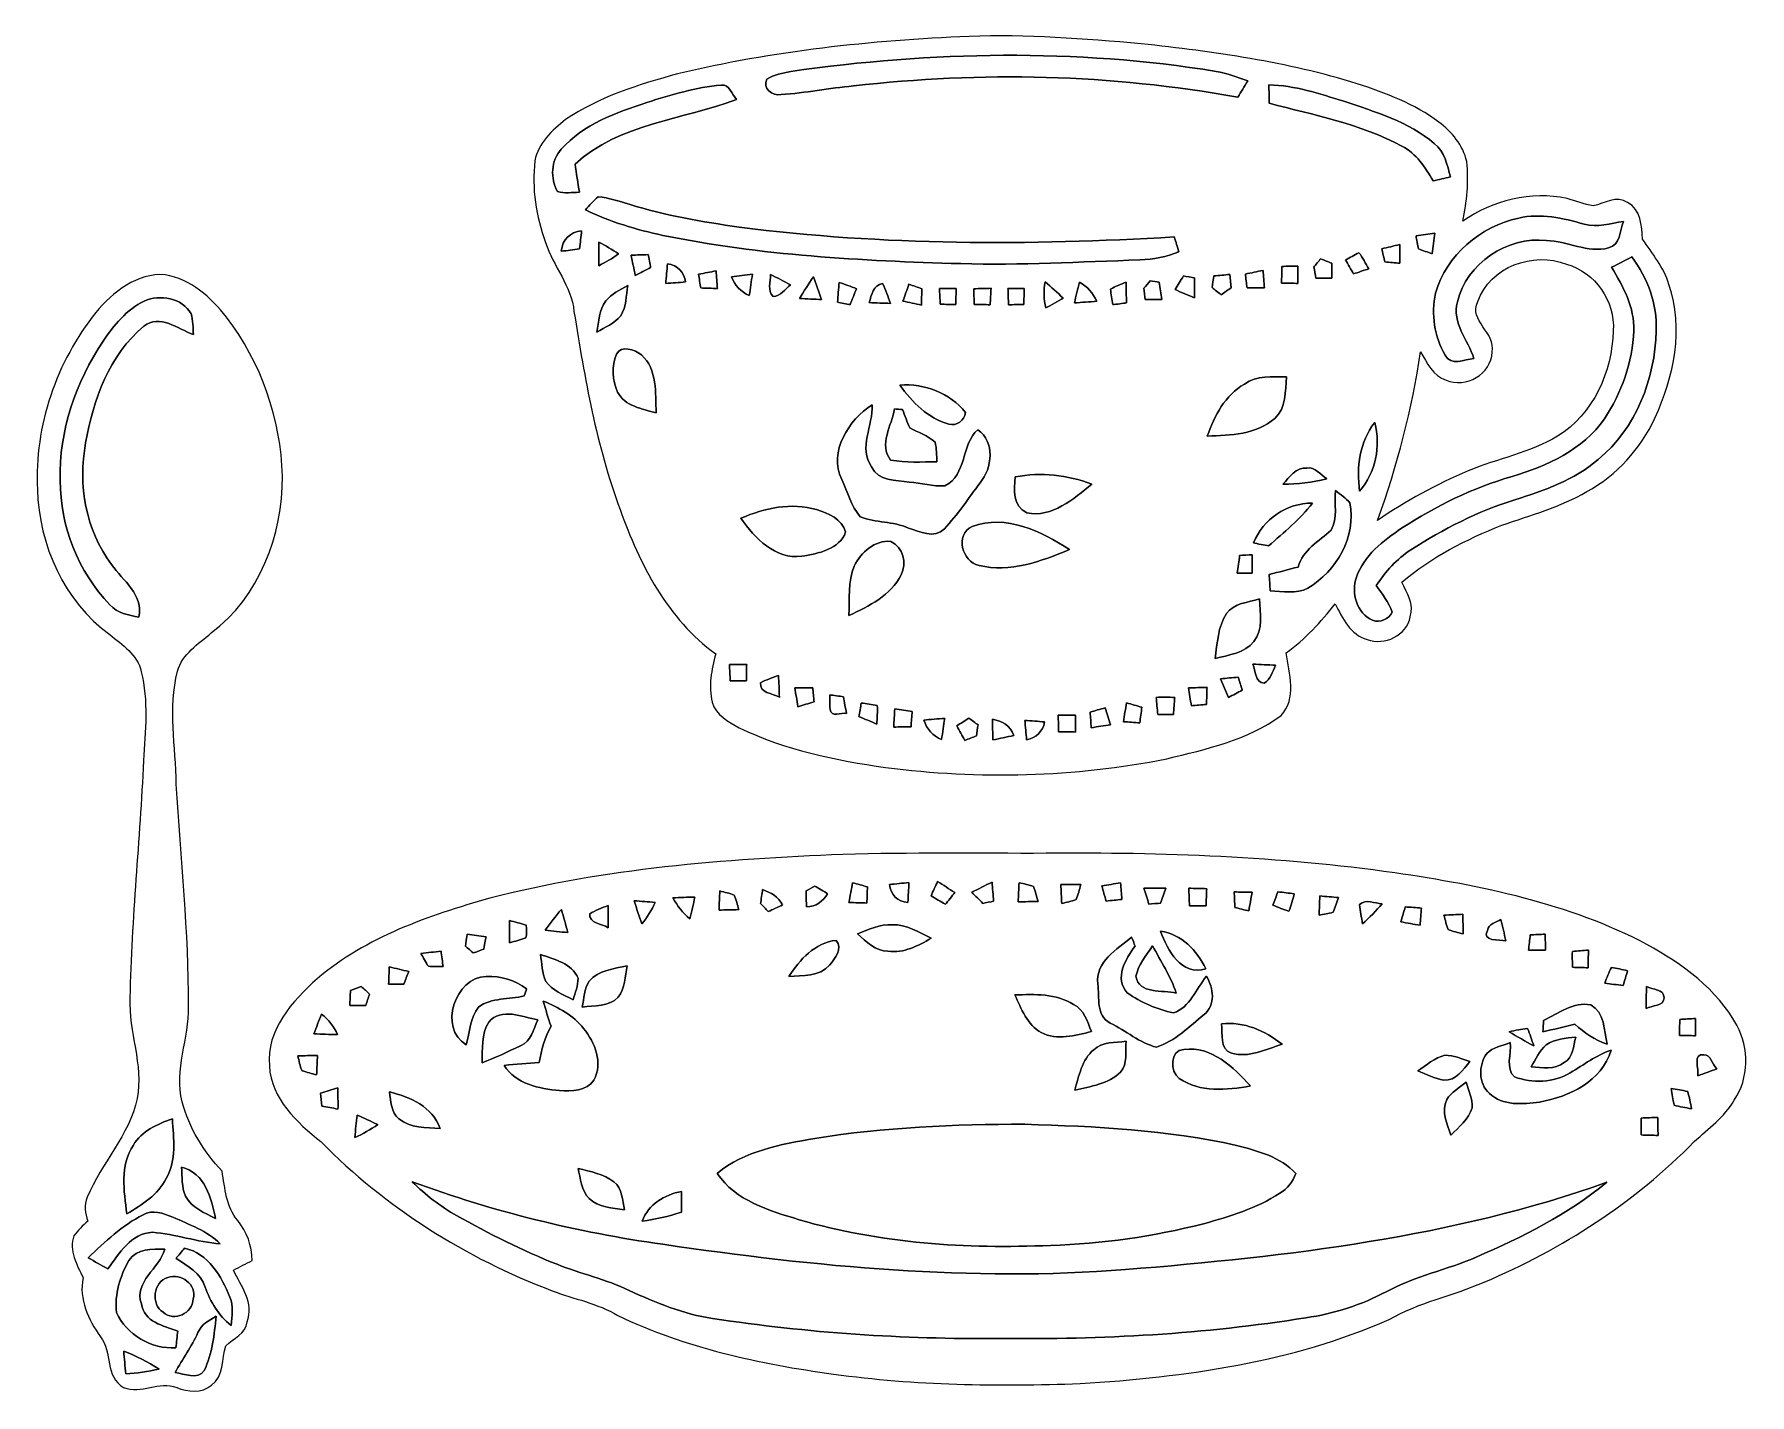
# Model space of a CAD drawing. Header units: centimetres. Extents: x -7.1 to 7.1, y -5.6 to 5.6.
import ezdxf

# ---------------------------------------------------------------- set-up
doc = ezdxf.new("R2010")
doc.units = ezdxf.units.CM
doc.header["$MEASUREMENT"] = 0
doc.layers.add('Camada 1', color=7, linetype='Continuous')

msp = doc.modelspace()

# ---------------------------------------------------------------- linework, layer by layer
at = {"layer": 'Camada 1', "color": 250}
for points, knots in [([(-1.77165, 5.29412), (-0.9839, 5.48498), (-0.17426, 5.56965), (0.63394, 5.60458), (0.63394, 5.60458), (1.10842, 5.62151), (1.58255, 5.58375), (2.05493, 5.54389), (2.05493, 5.54389), (2.6557, 5.47687), (3.25895, 5.39433), (3.83821, 5.21404), (3.83821, 5.21404), (4.07317, 5.13608), (4.31024, 5.04789), (4.51026, 4.89795), (4.51026, 4.89795), (4.61856, 4.81717), (4.71134, 4.70534), (4.74132, 4.57129), (4.74132, 4.57129), (4.75967, 4.40655), (4.74132, 4.24003), (4.70887, 4.07846), (4.70887, 4.07846), (4.95511, 4.25414), (5.27156, 4.33069), (5.56894, 4.26614), (5.56894, 4.26614), (5.64161, 4.24885), (5.71146, 4.22027), (5.78484, 4.20511), (5.78484, 4.20511), (5.87657, 4.22839), (5.97641, 4.29436), (6.06848, 4.23298), (6.06848, 4.23298), (6.18067, 4.17547), (6.18418, 4.04176), (6.1923, 3.93242), (6.1923, 3.93242), (6.27097, 3.81141), (6.36905, 3.69958), (6.40997, 3.55776), (6.40997, 3.55776), (6.53661, 3.19334), (6.45089, 2.79541), (6.29391, 2.45497), (6.29391, 2.45497), (6.17607, 2.20098), (5.97887, 1.98437), (5.73369, 1.8482), (5.73369, 1.8482), (5.51427, 1.72084), (5.26803, 1.65347), (5.0299, 1.57056), (5.0299, 1.57056), (4.73533, 1.4545), (4.44853, 1.30774), (4.20616, 1.10137), (4.20616, 1.10137), (4.24885, 1.01282), (4.30705, 0.91722), (4.27567, 0.81526), (4.27567, 0.81526), (4.24427, 0.66111), (4.06364, 0.57396), (3.91971, 0.62864), (3.91971, 0.62864), (3.78071, 0.66569), (3.71439, 0.80503), (3.65583, 0.92287), (3.65583, 0.92287), (3.538, 0.77187), (3.40606, 0.63146), (3.25191, 0.51717), (3.25191, 0.51717), (3.2773, 0.34995), (3.3401, 0.13864), (3.20886, 0.00105), (3.20886, 0.00105), (2.93441, -0.20143), (2.59186, -0.27586), (2.26659, -0.3556), (2.26659, -0.3556), (1.50424, -0.5094), (0.71613, -0.52492), (-0.05503, -0.42862), (-0.05503, -0.42862), (-0.46743, -0.36617), (-0.88511, -0.28645), (-1.26188, -0.09983), (-1.26188, -0.09983), (-1.35078, -0.05009), (-1.45625, 0.00423), (-1.48519, 0.11041), (-1.48519, 0.11041), (-1.51977, 0.2427), (-1.49119, 0.38064), (-1.45696, 0.51011), (-1.45696, 0.51011), (-1.85561, 0.79587), (-2.0835, 1.25024), (-2.24579, 1.70074), (-2.24579, 1.70074), (-2.44228, 2.22673), (-2.53717, 2.78165), (-2.62643, 3.33375), (-2.62643, 3.33375), (-2.64653, 3.54612), (-2.79822, 3.70699), (-2.86103, 3.90455), (-2.86103, 3.90455), (-2.94111, 4.11868), (-2.97497, 4.35115), (-2.94922, 4.5787), (-2.94922, 4.5787), (-2.92028, 4.72263), (-2.80704, 4.83059), (-2.69558, 4.91737), (-2.69558, 4.91737), (-2.41793, 5.10611), (-2.09303, 5.2077), (-1.77165, 5.29412)], [0, 0, 0, 0, 0.03125, 0.03125, 0.03125, 0.03125, 0.0625, 0.0625, 0.0625, 0.0625, 0.09375, 0.09375, 0.09375, 0.09375, 0.125, 0.125, 0.125, 0.125, 0.15625, 0.15625, 0.15625, 0.15625, 0.1875, 0.1875, 0.1875, 0.1875, 0.21875, 0.21875, 0.21875, 0.21875, 0.25, 0.25, 0.25, 0.25, 0.28125, 0.28125, 0.28125, 0.28125, 0.3125, 0.3125, 0.3125, 0.3125, 0.34375, 0.34375, 0.34375, 0.34375, 0.375, 0.375, 0.375, 0.375, 0.40625, 0.40625, 0.40625, 0.40625, 0.4375, 0.4375, 0.4375, 0.4375, 0.46875, 0.46875, 0.46875, 0.46875, 0.5, 0.5, 0.5, 0.5, 0.53125, 0.53125, 0.53125, 0.53125, 0.5625, 0.5625, 0.5625, 0.5625, 0.59375, 0.59375, 0.59375, 0.59375, 0.625, 0.625, 0.625, 0.625, 0.65625, 0.65625, 0.65625, 0.65625, 0.6875, 0.6875, 0.6875, 0.6875, 0.71875, 0.71875, 0.71875, 0.71875, 0.75, 0.75, 0.75, 0.75, 0.78125, 0.78125, 0.78125, 0.78125, 0.8125, 0.8125, 0.8125, 0.8125, 0.84375, 0.84375, 0.84375, 0.84375, 0.875, 0.875, 0.875, 0.875, 0.90625, 0.90625, 0.90625, 0.90625, 0.9375, 0.9375, 0.9375, 0.9375, 1, 1, 1, 1]), ([(-0.83784, 5.31459), (-0.83784, 5.31459), (-0.83784, 5.31459), (-0.83784, 5.31459), (-0.83784, 5.31459), (-0.90557, 5.3026), (-0.97401, 5.28778), (-1.03363, 5.25215), (-1.03363, 5.25215), (-1.07843, 5.17877), (-0.98777, 5.1075), (-0.91722, 5.12444), (-0.91722, 5.12444), (-0.7172, 5.13749), (-0.52, 5.17877), (-0.31962, 5.19535), (-0.31962, 5.19535), (0.73447, 5.31741), (1.80693, 5.29201), (2.85184, 5.10258), (2.85184, 5.10258), (2.87901, 5.14702), (2.90617, 5.19182), (2.9337, 5.23662), (2.9337, 5.23662), (2.84868, 5.26944), (2.76224, 5.29978), (2.67229, 5.316), (2.67229, 5.316), (1.51165, 5.50333), (0.32385, 5.48216), (-0.83784, 5.31459)], [0, 0, 0, 0, 0.11111111, 0.11111111, 0.11111111, 0.11111111, 0.22222222, 0.22222222, 0.22222222, 0.22222222, 0.33333333, 0.33333333, 0.33333333, 0.33333333, 0.44444444, 0.44444444, 0.44444444, 0.44444444, 0.55555556, 0.55555556, 0.55555556, 0.55555556, 0.66666667, 0.66666667, 0.66666667, 0.66666667, 0.77777778, 0.77777778, 0.77777778, 0.77777778, 1, 1, 1, 1]), ([(-2.0253, 5.05989), (-2.0253, 5.05989), (-2.0253, 5.05989), (-2.0253, 5.05989), (-2.0253, 5.05989), (-2.27858, 4.97382), (-2.54987, 4.88102), (-2.73085, 4.67325), (-2.73085, 4.67325), (-2.81798, 4.57799), (-2.82222, 4.43442), (-2.7626, 4.32364), (-2.7626, 4.32364), (-2.70333, 4.30917), (-2.64195, 4.31553), (-2.58197, 4.31835), (-2.58197, 4.31835), (-2.59362, 4.39596), (-2.60597, 4.47321), (-2.61796, 4.55048), (-2.61796, 4.55048), (-2.25036, 4.88738), (-1.73177, 4.91559), (-1.28588, 5.08494), (-1.28588, 5.08494), (-1.32396, 5.1255), (-1.3416, 5.21088), (-1.41005, 5.20206), (-1.41005, 5.20206), (-1.62065, 5.18759), (-1.82386, 5.11951), (-2.0253, 5.05989)], [0, 0, 0, 0, 0.11111111, 0.11111111, 0.11111111, 0.11111111, 0.22222222, 0.22222222, 0.22222222, 0.22222222, 0.33333333, 0.33333333, 0.33333333, 0.33333333, 0.44444444, 0.44444444, 0.44444444, 0.44444444, 0.55555556, 0.55555556, 0.55555556, 0.55555556, 0.66666667, 0.66666667, 0.66666667, 0.66666667, 0.77777778, 0.77777778, 0.77777778, 0.77777778, 1, 1, 1, 1]), ([(3.10902, 5.20381), (3.10902, 5.20381), (3.10902, 5.20381), (3.10902, 5.20381), (3.10902, 5.20381), (3.10938, 5.15372), (3.10973, 5.10363), (3.11043, 5.05319), (3.11043, 5.05319), (3.48085, 4.95477), (3.86537, 4.88209), (4.20616, 4.69864), (4.20616, 4.69864), (4.32469, 4.63832), (4.39985, 4.52508), (4.46334, 4.41254), (4.46334, 4.41254), (4.51097, 4.42312), (4.5586, 4.43371), (4.60691, 4.44429), (4.60691, 4.44429), (4.58011, 4.54306), (4.5586, 4.65384), (4.47357, 4.72122), (4.47357, 4.72122), (4.26049, 4.90114), (3.98673, 4.98193), (3.72709, 5.06906), (3.72709, 5.06906), (3.52565, 5.13115), (3.3221, 5.20064), (3.10902, 5.20381)], [0, 0, 0, 0, 0.11111111, 0.11111111, 0.11111111, 0.11111111, 0.22222222, 0.22222222, 0.22222222, 0.22222222, 0.33333333, 0.33333333, 0.33333333, 0.33333333, 0.44444444, 0.44444444, 0.44444444, 0.44444444, 0.55555556, 0.55555556, 0.55555556, 0.55555556, 0.66666667, 0.66666667, 0.66666667, 0.66666667, 0.77777778, 0.77777778, 0.77777778, 0.77777778, 1, 1, 1, 1]), ([(-2.53223, 4.17264), (-2.53223, 4.17264), (-2.53223, 4.17264), (-2.53223, 4.17264), (-2.53223, 4.17264), (-2.32938, 4.07458), (-2.11208, 4.00967), (-1.8923, 3.96239), (-1.8923, 3.96239), (-1.08408, 3.79694), (-0.25752, 3.75355), (0.56479, 3.72921), (0.56479, 3.72921), (1.05867, 3.71439), (1.55222, 3.74402), (2.04576, 3.76061), (2.04576, 3.76061), (2.15582, 3.76273), (2.26342, 3.78848), (2.36573, 3.82693), (2.36573, 3.82693), (2.35303, 3.86785), (2.34032, 3.90877), (2.32762, 3.94935), (2.32762, 3.94935), (1.13135, 3.87879), (-0.07338, 3.87809), (-1.26364, 4.03048), (-1.26364, 4.03048), (-1.5688, 4.07563), (-1.87501, 4.12537), (-2.16992, 4.21886), (-2.16992, 4.21886), (-2.25495, 4.24356), (-2.33927, 4.27389), (-2.4278, 4.28166), (-2.4278, 4.28166), (-2.46627, 4.24921), (-2.49907, 4.2104), (-2.53223, 4.17264)], [0, 0, 0, 0, 0.09090909, 0.09090909, 0.09090909, 0.09090909, 0.18181818, 0.18181818, 0.18181818, 0.18181818, 0.27272727, 0.27272727, 0.27272727, 0.27272727, 0.36363636, 0.36363636, 0.36363636, 0.36363636, 0.45454545, 0.45454545, 0.45454545, 0.45454545, 0.54545455, 0.54545455, 0.54545455, 0.54545455, 0.63636364, 0.63636364, 0.63636364, 0.63636364, 0.72727273, 0.72727273, 0.72727273, 0.72727273, 0.81818182, 0.81818182, 0.81818182, 0.81818182, 1, 1, 1, 1]), ([(5.16995, 4.10527), (5.16995, 4.10527), (5.16995, 4.10527), (5.16995, 4.10527), (5.16995, 4.10527), (4.85527, 4.03825), (4.572, 3.79906), (4.4838, 3.48509), (4.4838, 3.48509), (4.44394, 3.31399), (4.47569, 3.12666), (4.56282, 2.97461), (4.56282, 2.97461), (4.61115, 2.88113), (4.72193, 2.94004), (4.8006, 2.94604), (4.8006, 2.94604), (4.75192, 3.10056), (4.6161, 3.24167), (4.66372, 3.41383), (4.66372, 3.41383), (4.73957, 3.73203), (5.07541, 3.95464), (5.3982, 3.92077), (5.3982, 3.92077), (5.57106, 3.91617), (5.73863, 3.81423), (5.91219, 3.85903), (5.91219, 3.85903), (6.00957, 3.88338), (6.00569, 4.00049), (6.03425, 4.07704), (6.03425, 4.07704), (5.92771, 4.06118), (5.81871, 4.02342), (5.71146, 4.05518), (5.71146, 4.05518), (5.53578, 4.10386), (5.35164, 4.14725), (5.16995, 4.10527)], [0, 0, 0, 0, 0.09090909, 0.09090909, 0.09090909, 0.09090909, 0.18181818, 0.18181818, 0.18181818, 0.18181818, 0.27272727, 0.27272727, 0.27272727, 0.27272727, 0.36363636, 0.36363636, 0.36363636, 0.36363636, 0.45454545, 0.45454545, 0.45454545, 0.45454545, 0.54545455, 0.54545455, 0.54545455, 0.54545455, 0.63636364, 0.63636364, 0.63636364, 0.63636364, 0.72727273, 0.72727273, 0.72727273, 0.72727273, 0.81818182, 0.81818182, 0.81818182, 0.81818182, 1, 1, 1, 1]), ([(-2.7319, 3.83222), (-2.7319, 3.83222), (-2.7319, 3.83222), (-2.7319, 3.83222), (-2.7319, 3.83222), (-2.68181, 3.8368), (-2.63172, 3.84352), (-2.58197, 3.85268), (-2.58197, 3.85268), (-2.57386, 3.90207), (-2.56786, 3.95145), (-2.56399, 4.0012), (-2.56399, 4.0012), (-2.66064, 3.9885), (-2.72026, 3.92959), (-2.7319, 3.83222)], [0, 0, 0, 0, 0.2, 0.2, 0.2, 0.2, 0.4, 0.4, 0.4, 0.4, 0.6, 0.6, 0.6, 0.6, 1, 1, 1, 1]), ([(4.32257, 3.95746), (4.32257, 3.95746), (4.32257, 3.95746), (4.32257, 3.95746), (4.32257, 3.95746), (4.32752, 3.93064), (4.33704, 3.87738), (4.34199, 3.85092), (4.34199, 3.85092), (4.38009, 3.8375), (4.41819, 3.82376), (4.45664, 3.81), (4.45664, 3.81), (4.46405, 3.86715), (4.47111, 3.92465), (4.47815, 3.9818), (4.47815, 3.9818), (4.42595, 3.97369), (4.37409, 3.96592), (4.32257, 3.95746)], [0, 0, 0, 0, 0.16666667, 0.16666667, 0.16666667, 0.16666667, 0.33333333, 0.33333333, 0.33333333, 0.33333333, 0.5, 0.5, 0.5, 0.5, 0.66666667, 0.66666667, 0.66666667, 0.66666667, 1, 1, 1, 1]), ([(-2.42076, 3.90701), (-2.42076, 3.90701), (-2.42076, 3.90701), (-2.42076, 3.90701), (-2.42076, 3.90701), (-2.42147, 3.84245), (-2.42147, 3.77754), (-2.42005, 3.71264), (-2.42005, 3.71264), (-2.36466, 3.7419), (-2.30928, 3.77189), (-2.25918, 3.80965), (-2.25918, 3.80965), (-2.31104, 3.84527), (-2.36573, 3.87667), (-2.42076, 3.90701)], [0, 0, 0, 0, 0.2, 0.2, 0.2, 0.2, 0.4, 0.4, 0.4, 0.4, 0.6, 0.6, 0.6, 0.6, 1, 1, 1, 1]), ([(4.83234, 3.41595), (4.83234, 3.41595), (4.83234, 3.41595), (4.83234, 3.41595), (4.83234, 3.41595), (4.7558, 3.25613), (4.98333, 3.16052), (4.95053, 3.00073), (4.95053, 3.00073), (4.94558, 2.81763), (4.73287, 2.69909), (4.57022, 2.76718), (4.57022, 2.76718), (4.46122, 2.80105), (4.41289, 2.91182), (4.36068, 3.00284), (4.36068, 3.00284), (4.288, 2.52835), (4.17089, 2.06128), (4.00402, 1.61113), (4.00402, 1.61113), (4.23898, 1.77129), (4.4898, 1.90816), (4.75192, 2.0186), (4.75192, 2.0186), (4.99604, 2.12054), (5.26238, 2.16887), (5.49134, 2.3054), (5.49134, 2.3054), (5.78626, 2.48603), (5.94077, 2.83915), (5.95029, 3.1757), (5.95029, 3.1757), (5.96688, 3.41948), (5.80107, 3.65901), (5.56472, 3.72463), (5.56472, 3.72463), (5.29025, 3.83329), (4.93218, 3.70382), (4.83234, 3.41595)], [0, 0, 0, 0, 0.09090909, 0.09090909, 0.09090909, 0.09090909, 0.18181818, 0.18181818, 0.18181818, 0.18181818, 0.27272727, 0.27272727, 0.27272727, 0.27272727, 0.36363636, 0.36363636, 0.36363636, 0.36363636, 0.45454545, 0.45454545, 0.45454545, 0.45454545, 0.54545455, 0.54545455, 0.54545455, 0.54545455, 0.63636364, 0.63636364, 0.63636364, 0.63636364, 0.72727273, 0.72727273, 0.72727273, 0.72727273, 0.81818182, 0.81818182, 0.81818182, 0.81818182, 1, 1, 1, 1]), ([(4.0393, 3.85163), (4.0393, 3.85163), (4.0393, 3.85163), (4.0393, 3.85163), (4.0393, 3.85163), (4.046, 3.82481), (4.0594, 3.77119), (4.0661, 3.74402), (4.0661, 3.74402), (4.10703, 3.74049), (4.14796, 3.73698), (4.18923, 3.73308), (4.18923, 3.73308), (4.18923, 3.78424), (4.18889, 3.8354), (4.18889, 3.88654), (4.18889, 3.88654), (4.13878, 3.87526), (4.08869, 3.86362), (4.0393, 3.85163)], [0, 0, 0, 0, 0.16666667, 0.16666667, 0.16666667, 0.16666667, 0.33333333, 0.33333333, 0.33333333, 0.33333333, 0.5, 0.5, 0.5, 0.5, 0.66666667, 0.66666667, 0.66666667, 0.66666667, 1, 1, 1, 1]), ([(-2.15477, 3.79906), (-2.15477, 3.79906), (-2.15477, 3.79906), (-2.15477, 3.79906), (-2.15477, 3.79906), (-2.14383, 3.74368), (-2.13254, 3.68793), (-2.1209, 3.63255), (-2.1209, 3.63255), (-2.07856, 3.65441), (-2.03624, 3.67595), (-1.9939, 3.6978), (-1.9939, 3.6978), (-1.99918, 3.72426), (-2.00942, 3.77718), (-2.01471, 3.80364), (-2.01471, 3.80364), (-2.06162, 3.80223), (-2.10819, 3.80083), (-2.15477, 3.79906)], [0, 0, 0, 0, 0.16666667, 0.16666667, 0.16666667, 0.16666667, 0.33333333, 0.33333333, 0.33333333, 0.33333333, 0.5, 0.5, 0.5, 0.5, 0.66666667, 0.66666667, 0.66666667, 0.66666667, 1, 1, 1, 1]), ([(-1.8542, 3.72779), (-1.8542, 3.72779), (-1.8542, 3.72779), (-1.8542, 3.72779), (-1.8542, 3.72779), (-1.85949, 3.67383), (-1.86443, 3.61984), (-1.86901, 3.56588), (-1.86901, 3.56588), (-1.81468, 3.56941), (-1.76035, 3.57363), (-1.70602, 3.57823), (-1.70602, 3.57823), (-1.71944, 3.66077), (-1.77165, 3.71439), (-1.8542, 3.72779)], [0, 0, 0, 0, 0.2, 0.2, 0.2, 0.2, 0.4, 0.4, 0.4, 0.4, 0.6, 0.6, 0.6, 0.6, 1, 1, 1, 1]), ([(3.21522, 3.70662), (3.21522, 3.70662), (3.21522, 3.70662), (3.21522, 3.70662), (3.21522, 3.70662), (3.21451, 3.66077), (3.2138, 3.61492), (3.2131, 3.5687), (3.2131, 3.5687), (3.2579, 3.56799), (3.3027, 3.56729), (3.34785, 3.56658), (3.34785, 3.56658), (3.34751, 3.61456), (3.34715, 3.66182), (3.34715, 3.70945), (3.34715, 3.70945), (3.30305, 3.70804), (3.25931, 3.70733), (3.21522, 3.70662)], [0, 0, 0, 0, 0.16666667, 0.16666667, 0.16666667, 0.16666667, 0.33333333, 0.33333333, 0.33333333, 0.33333333, 0.5, 0.5, 0.5, 0.5, 0.66666667, 0.66666667, 0.66666667, 0.66666667, 1, 1, 1, 1]), ([(3.53554, 3.76943), (3.53554, 3.76943), (3.53554, 3.76943), (3.53554, 3.76943), (3.53554, 3.76943), (3.52142, 3.75214), (3.49391, 3.71792), (3.4798, 3.70063), (3.4798, 3.70063), (3.48402, 3.67805), (3.4925, 3.63326), (3.49673, 3.61068), (3.49673, 3.61068), (3.54047, 3.61068), (3.58422, 3.61068), (3.62832, 3.61068), (3.62832, 3.61068), (3.62795, 3.65125), (3.62795, 3.69181), (3.62795, 3.73238), (3.62795, 3.73238), (3.59692, 3.74473), (3.56622, 3.75708), (3.53554, 3.76943)], [0, 0, 0, 0, 0.14285714, 0.14285714, 0.14285714, 0.14285714, 0.28571429, 0.28571429, 0.28571429, 0.28571429, 0.42857143, 0.42857143, 0.42857143, 0.42857143, 0.57142857, 0.57142857, 0.57142857, 0.57142857, 0.71428571, 0.71428571, 0.71428571, 0.71428571, 1, 1, 1, 1]), ([(3.7412, 3.75813), (3.7412, 3.75813), (3.7412, 3.75813), (3.7412, 3.75813), (3.7412, 3.75813), (3.75742, 3.73027), (3.7906, 3.67383), (3.80717, 3.64559), (3.80717, 3.64559), (3.83857, 3.65583), (3.90172, 3.67629), (3.93312, 3.68618), (3.93312, 3.68618), (3.90735, 3.73167), (3.88267, 3.77754), (3.85197, 3.81952), (3.85197, 3.81952), (3.81423, 3.80012), (3.77754, 3.77966), (3.7412, 3.75813)], [0, 0, 0, 0, 0.16666667, 0.16666667, 0.16666667, 0.16666667, 0.33333333, 0.33333333, 0.33333333, 0.33333333, 0.5, 0.5, 0.5, 0.5, 0.66666667, 0.66666667, 0.66666667, 0.66666667, 1, 1, 1, 1]), ([(5.93653, 3.69922), (5.93653, 3.69922), (5.93653, 3.69922), (5.93653, 3.69922), (5.93653, 3.69922), (6.03144, 3.53976), (6.12775, 3.36761), (6.11893, 3.17534), (6.11893, 3.17534), (6.10904, 2.91711), (6.0198, 2.66312), (5.87762, 2.44827), (5.87762, 2.44827), (5.69982, 2.19287), (5.40419, 2.05951), (5.11493, 1.97379), (5.11493, 1.97379), (4.79142, 1.87959), (4.48592, 1.72895), (4.2037, 1.54657), (4.2037, 1.54657), (4.052, 1.44251), (3.89325, 1.32186), (3.8301, 1.14194), (3.8301, 1.14194), (3.78459, 1.01423), (3.83433, 0.84384), (3.96416, 0.78705), (3.96416, 0.78705), (4.02766, 0.76164), (4.09468, 0.79728), (4.12715, 0.85336), (4.12715, 0.85336), (4.09928, 0.93556), (4.04247, 1.00295), (3.99486, 1.0735), (3.99486, 1.0735), (4.07105, 1.18745), (4.16207, 1.29399), (4.27955, 1.36701), (4.27955, 1.36701), (4.5473, 1.53775), (4.832, 1.68733), (5.13679, 1.78011), (5.13679, 1.78011), (5.3802, 1.85702), (5.62856, 1.94415), (5.82507, 2.11242), (5.82507, 2.11242), (6.13762, 2.36855), (6.29567, 2.77777), (6.30519, 3.17465), (6.30519, 3.17465), (6.31296, 3.39514), (6.2371, 3.60961), (6.1041, 3.78424), (6.1041, 3.78424), (6.04838, 3.75603), (5.99227, 3.72745), (5.93653, 3.69922)], [0, 0, 0, 0, 0.0625, 0.0625, 0.0625, 0.0625, 0.125, 0.125, 0.125, 0.125, 0.1875, 0.1875, 0.1875, 0.1875, 0.25, 0.25, 0.25, 0.25, 0.3125, 0.3125, 0.3125, 0.3125, 0.375, 0.375, 0.375, 0.375, 0.4375, 0.4375, 0.4375, 0.4375, 0.5, 0.5, 0.5, 0.5, 0.5625, 0.5625, 0.5625, 0.5625, 0.625, 0.625, 0.625, 0.625, 0.6875, 0.6875, 0.6875, 0.6875, 0.75, 0.75, 0.75, 0.75, 0.8125, 0.8125, 0.8125, 0.8125, 0.875, 0.875, 0.875, 0.875, 1, 1, 1, 1]), ([(-6.57189, 3.32705), (-6.43008, 3.49496), (-6.23252, 3.65441), (-6.00004, 3.63819), (-6.00004, 3.63819), (-5.78979, 3.60079), (-5.62151, 3.45193), (-5.49416, 3.2886), (-5.49416, 3.2886), (-5.20805, 2.91358), (-5.04437, 2.44722), (-5.03273, 1.9759), (-5.03273, 1.9759), (-5.03096, 1.48872), (-5.22216, 0.98), (-5.62044, 0.68192), (-5.62044, 0.68192), (-5.72735, 0.59265), (-5.85857, 0.50765), (-5.89879, 0.36583), (-5.89879, 0.36583), (-5.97675, 0.05997), (-5.91255, -0.25505), (-5.90902, -0.56515), (-5.90902, -0.56515), (-5.87199, -1.17615), (-5.8046, -1.78611), (-5.80813, -2.39888), (-5.80813, -2.39888), (-5.80178, -2.66312), (-5.92561, -2.92206), (-5.86105, -3.18593), (-5.86105, -3.18593), (-5.80284, -3.40184), (-5.68254, -3.59762), (-5.53049, -3.7599), (-5.53049, -3.7599), (-5.5065, -3.89995), (-5.49733, -4.052), (-5.40173, -4.16594), (-5.40173, -4.16594), (-5.32482, -4.25944), (-5.28355, -4.37409), (-5.28355, -4.49579), (-5.28355, -4.49579), (-5.33435, -4.52225), (-5.38585, -4.54837), (-5.43701, -4.57446), (-5.43701, -4.57446), (-5.37174, -4.70817), (-5.2645, -4.84645), (-5.32448, -5.00308), (-5.32448, -5.00308), (-5.33681, -5.10222), (-5.43736, -5.13644), (-5.49909, -5.19923), (-5.49909, -5.19923), (-5.53366, -5.30825), (-5.51461, -5.44936), (-5.61869, -5.5245), (-5.61869, -5.5245), (-5.69982, -5.59328), (-5.81306, -5.57917), (-5.90515, -5.54426), (-5.90515, -5.54426), (-6.04801, -5.48252), (-6.19901, -5.6028), (-6.3433, -5.54355), (-6.3433, -5.54355), (-6.49887, -5.45747), (-6.43431, -5.24968), (-6.5352, -5.12514), (-6.5352, -5.12514), (-6.63327, -4.98122), (-6.71583, -4.81612), (-6.67702, -4.6369), (-6.67702, -4.6369), (-6.72958, -4.53143), (-6.79803, -4.41254), (-6.75286, -4.2919), (-6.75286, -4.2919), (-6.72182, -4.24497), (-6.67878, -4.20863), (-6.63857, -4.16984), (-6.63857, -4.16984), (-6.65797, -4.10562), (-6.67561, -4.03684), (-6.64279, -3.97369), (-6.64279, -3.97369), (-6.52604, -3.69217), (-6.29603, -3.46357), (-6.23111, -3.15911), (-6.23111, -3.15911), (-6.17889, -2.87937), (-6.30344, -2.60772), (-6.29143, -2.32833), (-6.29143, -2.32833), (-6.27873, -1.67464), (-6.20888, -1.02376), (-6.17855, -0.37112), (-6.17855, -0.37112), (-6.16408, -0.12734), (-6.13798, 0.12312), (-6.1976, 0.36264), (-6.1976, 0.36264), (-6.22828, 0.5027), (-6.35353, 0.5849), (-6.45795, 0.66852), (-6.45795, 0.66852), (-6.83365, 0.94262), (-7.04179, 1.40794), (-7.0545, 1.86689), (-7.0545, 1.86689), (-7.08025, 2.39112), (-6.89785, 2.91818), (-6.57189, 3.32705)], [0, 0, 0, 0, 0.03333333, 0.03333333, 0.03333333, 0.03333333, 0.06666667, 0.06666667, 0.06666667, 0.06666667, 0.1, 0.1, 0.1, 0.1, 0.13333333, 0.13333333, 0.13333333, 0.13333333, 0.16666667, 0.16666667, 0.16666667, 0.16666667, 0.2, 0.2, 0.2, 0.2, 0.23333333, 0.23333333, 0.23333333, 0.23333333, 0.26666667, 0.26666667, 0.26666667, 0.26666667, 0.3, 0.3, 0.3, 0.3, 0.33333333, 0.33333333, 0.33333333, 0.33333333, 0.36666667, 0.36666667, 0.36666667, 0.36666667, 0.4, 0.4, 0.4, 0.4, 0.43333333, 0.43333333, 0.43333333, 0.43333333, 0.46666667, 0.46666667, 0.46666667, 0.46666667, 0.5, 0.5, 0.5, 0.5, 0.53333333, 0.53333333, 0.53333333, 0.53333333, 0.56666667, 0.56666667, 0.56666667, 0.56666667, 0.6, 0.6, 0.6, 0.6, 0.63333333, 0.63333333, 0.63333333, 0.63333333, 0.66666667, 0.66666667, 0.66666667, 0.66666667, 0.7, 0.7, 0.7, 0.7, 0.73333333, 0.73333333, 0.73333333, 0.73333333, 0.76666667, 0.76666667, 0.76666667, 0.76666667, 0.8, 0.8, 0.8, 0.8, 0.83333333, 0.83333333, 0.83333333, 0.83333333, 0.86666667, 0.86666667, 0.86666667, 0.86666667, 0.9, 0.9, 0.9, 0.9, 0.93333333, 0.93333333, 0.93333333, 0.93333333, 1, 1, 1, 1]), ([(-2.36431, 3.42229), (-2.36431, 3.42229), (-2.36431, 3.42229), (-2.36431, 3.42229), (-2.36431, 3.42229), (-2.41652, 3.3468), (-2.42217, 3.25154), (-2.4391, 3.16406), (-2.4391, 3.16406), (-2.37031, 3.20392), (-2.29164, 3.23532), (-2.24084, 3.29952), (-2.24084, 3.29952), (-2.19321, 3.37326), (-2.19674, 3.46569), (-2.18334, 3.54894), (-2.18334, 3.54894), (-2.24649, 3.51189), (-2.31705, 3.48051), (-2.36431, 3.42229)], [0, 0, 0, 0, 0.16666667, 0.16666667, 0.16666667, 0.16666667, 0.33333333, 0.33333333, 0.33333333, 0.33333333, 0.5, 0.5, 0.5, 0.5, 0.66666667, 0.66666667, 0.66666667, 0.66666667, 1, 1, 1, 1]), ([(-1.59773, 3.64172), (-1.59773, 3.64172), (-1.59773, 3.64172), (-1.59773, 3.64172), (-1.59773, 3.64172), (-1.59349, 3.6135), (-1.58503, 3.55706), (-1.5808, 3.52882), (-1.5808, 3.52882), (-1.53492, 3.52743), (-1.48872, 3.52565), (-1.44251, 3.52354), (-1.44251, 3.52354), (-1.44673, 3.57222), (-1.45026, 3.62091), (-1.45345, 3.66959), (-1.45345, 3.66959), (-1.50142, 3.66041), (-1.54975, 3.65125), (-1.59773, 3.64172)], [0, 0, 0, 0, 0.16666667, 0.16666667, 0.16666667, 0.16666667, 0.33333333, 0.33333333, 0.33333333, 0.33333333, 0.5, 0.5, 0.5, 0.5, 0.66666667, 0.66666667, 0.66666667, 0.66666667, 1, 1, 1, 1]), ([(-1.32644, 3.62055), (-1.32644, 3.62055), (-1.32644, 3.62055), (-1.32644, 3.62055), (-1.32644, 3.62055), (-1.29998, 3.54965), (-1.24989, 3.49603), (-1.17968, 3.46674), (-1.17968, 3.46674), (-1.17086, 3.52565), (-1.1624, 3.58457), (-1.15393, 3.64348), (-1.15393, 3.64348), (-1.21179, 3.63607), (-1.26894, 3.62832), (-1.32644, 3.62055)], [0, 0, 0, 0, 0.2, 0.2, 0.2, 0.2, 0.4, 0.4, 0.4, 0.4, 0.6, 0.6, 0.6, 0.6, 1, 1, 1, 1]), ([(-1.00436, 3.6396), (-1.00436, 3.6396), (-1.00436, 3.6396), (-1.00436, 3.6396), (-1.00436, 3.6396), (-1.00295, 3.57928), (-1.03258, 3.50697), (-0.98319, 3.45792), (-0.98319, 3.45792), (-0.92004, 3.46039), (-0.88406, 3.5179), (-0.8403, 3.55494), (-0.8403, 3.55494), (-0.895, 3.58386), (-0.94933, 3.61209), (-1.00436, 3.6396)], [0, 0, 0, 0, 0.2, 0.2, 0.2, 0.2, 0.4, 0.4, 0.4, 0.4, 0.6, 0.6, 0.6, 0.6, 1, 1, 1, 1]), ([(-0.76412, 3.4417), (-0.76412, 3.4417), (-0.76412, 3.4417), (-0.76412, 3.4417), (-0.76412, 3.4417), (-0.70414, 3.43853), (-0.64381, 3.4357), (-0.58313, 3.43322), (-0.58313, 3.43322), (-0.60501, 3.49603), (-0.62759, 3.55847), (-0.65051, 3.62055), (-0.65051, 3.62055), (-0.69037, 3.56234), (-0.72813, 3.50237), (-0.76412, 3.4417)], [0, 0, 0, 0, 0.2, 0.2, 0.2, 0.2, 0.4, 0.4, 0.4, 0.4, 0.6, 0.6, 0.6, 0.6, 1, 1, 1, 1]), ([(-0.4378, 3.5747), (-0.4378, 3.5747), (-0.4378, 3.5747), (-0.4378, 3.5747), (-0.4378, 3.5747), (-0.44414, 3.52071), (-0.44696, 3.46638), (-0.4512, 3.41207), (-0.4512, 3.41207), (-0.42545, 3.40676), (-0.37358, 3.39653), (-0.34783, 3.39124), (-0.34783, 3.39124), (-0.32985, 3.435), (-0.31184, 3.47909), (-0.29386, 3.52283), (-0.29386, 3.52283), (-0.34183, 3.54083), (-0.38981, 3.55811), (-0.4378, 3.5747)], [0, 0, 0, 0, 0.16666667, 0.16666667, 0.16666667, 0.16666667, 0.33333333, 0.33333333, 0.33333333, 0.33333333, 0.5, 0.5, 0.5, 0.5, 0.66666667, 0.66666667, 0.66666667, 0.66666667, 1, 1, 1, 1]), ([(-0.18979, 3.40747), (-0.18979, 3.40747), (-0.18979, 3.40747), (-0.18979, 3.40747), (-0.18979, 3.40747), (-0.13158, 3.40535), (-0.07372, 3.40325), (-0.01551, 3.40184), (-0.01551, 3.40184), (-0.03527, 3.45687), (-0.05362, 3.51225), (-0.07972, 3.56481), (-0.07972, 3.56481), (-0.15804, 3.55177), (-0.17003, 3.47098), (-0.18979, 3.40747)], [0, 0, 0, 0, 0.2, 0.2, 0.2, 0.2, 0.4, 0.4, 0.4, 0.4, 0.6, 0.6, 0.6, 0.6, 1, 1, 1, 1]), ([(0.13828, 3.55917), (0.13828, 3.55917), (0.13828, 3.55917), (0.13828, 3.55917), (0.13828, 3.55917), (0.12171, 3.51296), (0.10512, 3.46709), (0.08854, 3.42053), (0.08854, 3.42053), (0.13935, 3.40924), (0.18979, 3.39831), (0.24095, 3.38771), (0.24095, 3.38771), (0.242, 3.43252), (0.24306, 3.47732), (0.24411, 3.52212), (0.24411, 3.52212), (0.20884, 3.53447), (0.17356, 3.54682), (0.13828, 3.55917)], [0, 0, 0, 0, 0.16666667, 0.16666667, 0.16666667, 0.16666667, 0.33333333, 0.33333333, 0.33333333, 0.33333333, 0.5, 0.5, 0.5, 0.5, 0.66666667, 0.66666667, 0.66666667, 0.66666667, 1, 1, 1, 1]), ([(1.26152, 3.57998), (1.26152, 3.57998), (1.26152, 3.57998), (1.26152, 3.57998), (1.26152, 3.57998), (1.24989, 3.50801), (1.24989, 3.435), (1.26858, 3.36408), (1.26858, 3.36408), (1.30386, 3.3842), (1.37512, 3.42406), (1.41076, 3.44416), (1.41076, 3.44416), (1.36207, 3.49074), (1.31234, 3.53625), (1.26152, 3.57998)], [0, 0, 0, 0, 0.2, 0.2, 0.2, 0.2, 0.4, 0.4, 0.4, 0.4, 0.6, 0.6, 0.6, 0.6, 1, 1, 1, 1]), ([(1.54445, 3.57575), (1.54445, 3.57575), (1.54445, 3.57575), (1.54445, 3.57575), (1.54445, 3.57575), (1.53034, 3.5193), (1.51694, 3.46287), (1.50388, 3.40606), (1.50388, 3.40606), (1.56562, 3.40924), (1.62665, 3.41417), (1.68839, 3.41948), (1.68839, 3.41948), (1.65629, 3.48509), (1.61008, 3.54188), (1.54445, 3.57575)], [0, 0, 0, 0, 0.2, 0.2, 0.2, 0.2, 0.4, 0.4, 0.4, 0.4, 0.6, 0.6, 0.6, 0.6, 1, 1, 1, 1]), ([(1.80128, 3.51895), (1.80128, 3.51895), (1.80128, 3.51895), (1.80128, 3.51895), (1.80128, 3.51895), (1.80516, 3.47627), (1.81327, 3.43393), (1.82104, 3.39124), (1.82104, 3.39124), (1.84891, 3.39478), (1.905, 3.40147), (1.93286, 3.40501), (1.93286, 3.40501), (1.93216, 3.46216), (1.93111, 3.51966), (1.93004, 3.57681), (1.93004, 3.57681), (1.8863, 3.55881), (1.84255, 3.54188), (1.80128, 3.51895)], [0, 0, 0, 0, 0.16666667, 0.16666667, 0.16666667, 0.16666667, 0.33333333, 0.33333333, 0.33333333, 0.33333333, 0.5, 0.5, 0.5, 0.5, 0.66666667, 0.66666667, 0.66666667, 0.66666667, 1, 1, 1, 1]), ([(2.12831, 3.58739), (2.12831, 3.58739), (2.12831, 3.58739), (2.12831, 3.58739), (2.12831, 3.58739), (2.11561, 3.57187), (2.0902, 3.54153), (2.07715, 3.52636), (2.07715, 3.52636), (2.07963, 3.50273), (2.08421, 3.45617), (2.08633, 3.43288), (2.08633, 3.43288), (2.13254, 3.43322), (2.1791, 3.43358), (2.22566, 3.43429), (2.22566, 3.43429), (2.21826, 3.48156), (2.21121, 3.52848), (2.2038, 3.5754), (2.2038, 3.5754), (2.1851, 3.57857), (2.14736, 3.58422), (2.12831, 3.58739)], [0, 0, 0, 0, 0.14285714, 0.14285714, 0.14285714, 0.14285714, 0.28571429, 0.28571429, 0.28571429, 0.28571429, 0.42857143, 0.42857143, 0.42857143, 0.42857143, 0.57142857, 0.57142857, 0.57142857, 0.57142857, 0.71428571, 0.71428571, 0.71428571, 0.71428571, 1, 1, 1, 1]), ([(2.40276, 3.62761), (2.40276, 3.62761), (2.40276, 3.62761), (2.40276, 3.62761), (2.40276, 3.62761), (2.37983, 3.59021), (2.35725, 3.55282), (2.33469, 3.51542), (2.33469, 3.51542), (2.3876, 3.49215), (2.44122, 3.4692), (2.49519, 3.44769), (2.49519, 3.44769), (2.49555, 3.50273), (2.49555, 3.55776), (2.49555, 3.6128), (2.49555, 3.6128), (2.47227, 3.61631), (2.42605, 3.62374), (2.40276, 3.62761)], [0, 0, 0, 0, 0.16666667, 0.16666667, 0.16666667, 0.16666667, 0.33333333, 0.33333333, 0.33333333, 0.33333333, 0.5, 0.5, 0.5, 0.5, 0.66666667, 0.66666667, 0.66666667, 0.66666667, 1, 1, 1, 1]), ([(2.65324, 3.62832), (2.65324, 3.62832), (2.65324, 3.62832), (2.65324, 3.62832), (2.65324, 3.62832), (2.64971, 3.60432), (2.643, 3.55599), (2.63983, 3.53165), (2.63983, 3.53165), (2.65818, 3.51683), (2.69521, 3.48755), (2.71356, 3.47274), (2.71356, 3.47274), (2.73473, 3.48721), (2.77671, 3.51542), (2.79752, 3.52989), (2.79752, 3.52989), (2.79505, 3.5574), (2.78977, 3.61244), (2.78694, 3.64031), (2.78694, 3.64031), (2.7425, 3.63573), (2.69769, 3.63185), (2.65324, 3.62832)], [0, 0, 0, 0, 0.14285714, 0.14285714, 0.14285714, 0.14285714, 0.28571429, 0.28571429, 0.28571429, 0.28571429, 0.42857143, 0.42857143, 0.42857143, 0.42857143, 0.57142857, 0.57142857, 0.57142857, 0.57142857, 0.71428571, 0.71428571, 0.71428571, 0.71428571, 1, 1, 1, 1]), ([(2.91465, 3.64277), (2.91465, 3.64277), (2.91465, 3.64277), (2.91465, 3.64277), (2.91465, 3.64277), (2.91782, 3.61456), (2.92452, 3.55847), (2.92805, 3.5306), (2.92805, 3.5306), (2.97602, 3.52989), (3.02401, 3.52918), (3.07199, 3.52882), (3.07199, 3.52882), (3.06811, 3.57716), (3.06422, 3.62549), (3.06069, 3.67347), (3.06069, 3.67347), (3.01166, 3.6636), (2.96298, 3.65337), (2.91465, 3.64277)], [0, 0, 0, 0, 0.16666667, 0.16666667, 0.16666667, 0.16666667, 0.33333333, 0.33333333, 0.33333333, 0.33333333, 0.5, 0.5, 0.5, 0.5, 0.66666667, 0.66666667, 0.66666667, 0.66666667, 1, 1, 1, 1]), ([(-6.17326, 3.41982), (-6.17326, 3.41982), (-6.17326, 3.41982), (-6.17326, 3.41982), (-6.17326, 3.41982), (-6.3193, 3.35138), (-6.42196, 3.21944), (-6.51298, 3.09104), (-6.51298, 3.09104), (-6.73629, 2.75201), (-6.87916, 2.3502), (-6.86611, 1.94062), (-6.86611, 1.94062), (-6.86681, 1.56316), (-6.71936, 1.18638), (-6.45653, 0.9151), (-6.45653, 0.9151), (-6.39692, 0.84384), (-6.30273, 0.82832), (-6.21629, 0.8135), (-6.21629, 0.8135), (-6.17855, 1.00153), (-6.34894, 1.11195), (-6.44313, 1.24636), (-6.44313, 1.24636), (-6.65514, 1.53034), (-6.72217, 1.90465), (-6.65656, 2.24966), (-6.65656, 2.24966), (-6.59341, 2.60419), (-6.46182, 2.97673), (-6.17607, 3.21239), (-6.17607, 3.21239), (-6.04555, 3.31786), (-5.89526, 3.18947), (-5.76757, 3.14466), (-5.76757, 3.14466), (-5.77108, 3.2018), (-5.76932, 3.26036), (-5.7859, 3.31576), (-5.7859, 3.31576), (-5.85964, 3.44769), (-6.04307, 3.47873), (-6.17326, 3.41982)], [0, 0, 0, 0, 0.08333333, 0.08333333, 0.08333333, 0.08333333, 0.16666667, 0.16666667, 0.16666667, 0.16666667, 0.25, 0.25, 0.25, 0.25, 0.33333333, 0.33333333, 0.33333333, 0.33333333, 0.41666667, 0.41666667, 0.41666667, 0.41666667, 0.5, 0.5, 0.5, 0.5, 0.58333333, 0.58333333, 0.58333333, 0.58333333, 0.66666667, 0.66666667, 0.66666667, 0.66666667, 0.75, 0.75, 0.75, 0.75, 0.83333333, 0.83333333, 0.83333333, 0.83333333, 1, 1, 1, 1]), ([(0.38946, 3.52531), (0.38946, 3.52531), (0.38946, 3.52531), (0.38946, 3.52531), (0.38946, 3.52531), (0.39158, 3.48192), (0.3937, 3.43817), (0.39582, 3.39478), (0.39582, 3.39478), (0.43921, 3.39336), (0.4826, 3.39231), (0.52599, 3.39124), (0.52599, 3.39124), (0.52599, 3.43534), (0.52634, 3.4798), (0.5267, 3.5239), (0.5267, 3.5239), (0.48083, 3.52424), (0.43532, 3.5246), (0.38946, 3.52531)], [0, 0, 0, 0, 0.16666667, 0.16666667, 0.16666667, 0.16666667, 0.33333333, 0.33333333, 0.33333333, 0.33333333, 0.5, 0.5, 0.5, 0.5, 0.66666667, 0.66666667, 0.66666667, 0.66666667, 1, 1, 1, 1]), ([(0.67239, 3.52212), (0.67239, 3.52212), (0.67239, 3.52212), (0.67239, 3.52212), (0.67239, 3.52212), (0.67344, 3.47909), (0.67486, 3.4357), (0.67663, 3.39266), (0.67663, 3.39266), (0.72036, 3.39195), (0.76446, 3.39124), (0.80856, 3.39019), (0.80856, 3.39019), (0.81033, 3.4357), (0.81244, 3.48085), (0.81526, 3.52565), (0.81526, 3.52565), (0.76763, 3.52495), (0.72002, 3.52354), (0.67239, 3.52212)], [0, 0, 0, 0, 0.16666667, 0.16666667, 0.16666667, 0.16666667, 0.33333333, 0.33333333, 0.33333333, 0.33333333, 0.5, 0.5, 0.5, 0.5, 0.66666667, 0.66666667, 0.66666667, 0.66666667, 1, 1, 1, 1]), ([(0.95532, 3.52424), (0.95532, 3.52424), (0.95532, 3.52424), (0.95532, 3.52424), (0.95532, 3.52424), (0.95637, 3.4798), (0.95778, 3.435), (0.95956, 3.39019), (0.95956, 3.39019), (1.00153, 3.3909), (1.04352, 3.3916), (1.08584, 3.39231), (1.08584, 3.39231), (1.08691, 3.43641), (1.08795, 3.48014), (1.08937, 3.52424), (1.08937, 3.52424), (1.04457, 3.52424), (0.99976, 3.5246), (0.95532, 3.52424)], [0, 0, 0, 0, 0.16666667, 0.16666667, 0.16666667, 0.16666667, 0.33333333, 0.33333333, 0.33333333, 0.33333333, 0.5, 0.5, 0.5, 0.5, 0.66666667, 0.66666667, 0.66666667, 0.66666667, 1, 1, 1, 1]), ([(-2.27576, 2.98202), (-2.27576, 2.98202), (-2.27576, 2.98202), (-2.27576, 2.98202), (-2.27576, 2.98202), (-2.31705, 2.88395), (-2.30998, 2.76647), (-2.26659, 2.67017), (-2.26659, 2.67017), (-2.20661, 2.55164), (-2.0634, 2.53118), (-1.94804, 2.49836), (-1.94804, 2.49836), (-1.95474, 2.6603), (-1.93674, 2.85679), (-2.0694, 2.97602), (-2.0694, 2.97602), (-2.12372, 3.01871), (-2.2359, 3.06069), (-2.27576, 2.98202)], [0, 0, 0, 0, 0.16666667, 0.16666667, 0.16666667, 0.16666667, 0.33333333, 0.33333333, 0.33333333, 0.33333333, 0.5, 0.5, 0.5, 0.5, 0.66666667, 0.66666667, 0.66666667, 0.66666667, 1, 1, 1, 1]), ([(0.06244, 2.72767), (0.06244, 2.72767), (0.06244, 2.72767), (0.06244, 2.72767), (0.06244, 2.72767), (0.16298, 2.5855), (0.29491, 2.45321), (0.46708, 2.40454), (0.46708, 2.40454), (0.53374, 2.38653), (0.59372, 2.43557), (0.60537, 2.50048), (0.60537, 2.50048), (0.47554, 2.66381), (0.26775, 2.74002), (0.06244, 2.72767)], [0, 0, 0, 0, 0.2, 0.2, 0.2, 0.2, 0.4, 0.4, 0.4, 0.4, 0.6, 0.6, 0.6, 0.6, 1, 1, 1, 1]), ([(2.90583, 2.73614), (2.90583, 2.73614), (2.90583, 2.73614), (2.90583, 2.73614), (2.90583, 2.73614), (2.74849, 2.64266), (2.65782, 2.47543), (2.60032, 2.30716), (2.60032, 2.30716), (2.79188, 2.31104), (3.00531, 2.31916), (3.15701, 2.45251), (3.15701, 2.45251), (3.25578, 2.53646), (3.2399, 2.67864), (3.25472, 2.79435), (3.25472, 2.79435), (3.13725, 2.79541), (3.00777, 2.80775), (2.90583, 2.73614)], [0, 0, 0, 0, 0.16666667, 0.16666667, 0.16666667, 0.16666667, 0.33333333, 0.33333333, 0.33333333, 0.33333333, 0.5, 0.5, 0.5, 0.5, 0.66666667, 0.66666667, 0.66666667, 0.66666667, 1, 1, 1, 1]), ([(-0.41663, 1.94875), (-0.41663, 1.94875), (-0.41663, 1.94875), (-0.41663, 1.94875), (-0.41663, 1.94875), (-0.36759, 1.84608), (-0.34149, 1.7279), (-0.26387, 1.64146), (-0.26387, 1.64146), (-0.13687, 1.58855), (0.00811, 1.60479), (0.13441, 1.54727), (0.13441, 1.54727), (0.22684, 1.51729), (0.34924, 1.45732), (0.43003, 1.54235), (0.43003, 1.54235), (0.54186, 1.657), (0.62793, 1.79351), (0.72531, 1.92017), (0.72531, 1.92017), (0.82585, 2.04328), (0.84949, 2.25918), (0.70555, 2.35937), (0.70555, 2.35937), (0.56727, 2.23872), (0.61736, 1.98542), (0.43532, 1.89688), (0.43532, 1.89688), (0.33584, 1.88911), (0.23883, 1.92051), (0.14005, 1.92687), (0.14005, 1.92687), (0.03069, 1.9438), (-0.1164, 1.9325), (-0.17039, 2.05246), (-0.17039, 2.05246), (-0.28256, 2.21014), (-0.15558, 2.39289), (-0.16651, 2.5647), (-0.16651, 2.5647), (-0.35806, 2.4391), (-0.52916, 2.17769), (-0.41663, 1.94875)], [0, 0, 0, 0, 0.08333333, 0.08333333, 0.08333333, 0.08333333, 0.16666667, 0.16666667, 0.16666667, 0.16666667, 0.25, 0.25, 0.25, 0.25, 0.33333333, 0.33333333, 0.33333333, 0.33333333, 0.41666667, 0.41666667, 0.41666667, 0.41666667, 0.5, 0.5, 0.5, 0.5, 0.58333333, 0.58333333, 0.58333333, 0.58333333, 0.66666667, 0.66666667, 0.66666667, 0.66666667, 0.75, 0.75, 0.75, 0.75, 0.83333333, 0.83333333, 0.83333333, 0.83333333, 1, 1, 1, 1]), ([(0.01834, 2.53083), (0.01834, 2.53083), (0.01834, 2.53083), (0.01834, 2.53083), (0.01834, 2.53083), (-0.00387, 2.39501), (-0.11253, 2.23555), (-0.01305, 2.10889), (-0.01305, 2.10889), (0.11289, 2.08492), (0.242, 2.09479), (0.36936, 2.09337), (0.36936, 2.09337), (0.36653, 2.14806), (0.36617, 2.2031), (0.35418, 2.25672), (0.35418, 2.25672), (0.2935, 2.31069), (0.2159, 2.33856), (0.14393, 2.37348), (0.14393, 2.37348), (0.12347, 2.42393), (0.10371, 2.47473), (0.08431, 2.52552), (0.08431, 2.52552), (0.06772, 2.52659), (0.03493, 2.52942), (0.01834, 2.53083)], [0, 0, 0, 0, 0.125, 0.125, 0.125, 0.125, 0.25, 0.25, 0.25, 0.25, 0.375, 0.375, 0.375, 0.375, 0.5, 0.5, 0.5, 0.5, 0.625, 0.625, 0.625, 0.625, 0.75, 0.75, 0.75, 0.75, 1, 1, 1, 1]), ([(3.85655, 1.85173), (3.85655, 1.85173), (3.85655, 1.85173), (3.85655, 1.85173), (3.85655, 1.85173), (3.98921, 2.00837), (4.03472, 2.22037), (3.9818, 2.41864), (3.9818, 2.41864), (3.8555, 2.25777), (3.8308, 2.04893), (3.85655, 1.85173)], [0, 0, 0, 0, 0.25, 0.25, 0.25, 0.25, 0.5, 0.5, 0.5, 0.5, 1, 1, 1, 1]), ([(1.01564, 1.96956), (1.01564, 1.96956), (1.01564, 1.96956), (1.01564, 1.96956), (1.01564, 1.96956), (1.00117, 1.86265), (0.99625, 1.72861), (1.11019, 1.67252), (1.11019, 1.67252), (1.31903, 1.63125), (1.49754, 1.78717), (1.64782, 1.91028), (1.64782, 1.91028), (1.44568, 1.98542), (1.22836, 2.01117), (1.01564, 1.96956)], [0, 0, 0, 0, 0.2, 0.2, 0.2, 0.2, 0.4, 0.4, 0.4, 0.4, 0.6, 0.6, 0.6, 0.6, 1, 1, 1, 1]), ([(3.22367, 1.90923), (3.22367, 1.90923), (3.22367, 1.90923), (3.22367, 1.90923), (3.22367, 1.90923), (3.34539, 1.91169), (3.46674, 1.92405), (3.58527, 1.95262), (3.58527, 1.95262), (3.53518, 1.98895), (3.49108, 2.05246), (3.42159, 2.04294), (3.42159, 2.04294), (3.33021, 2.05105), (3.27871, 1.96639), (3.22367, 1.90923)], [0, 0, 0, 0, 0.2, 0.2, 0.2, 0.2, 0.4, 0.4, 0.4, 0.4, 0.6, 0.6, 0.6, 0.6, 1, 1, 1, 1]), ([(3.65794, 1.85632), (3.65794, 1.85632), (3.65794, 1.85632), (3.65794, 1.85632), (3.65794, 1.85632), (3.64666, 1.74941), (3.67841, 1.62772), (3.62303, 1.53105), (3.62303, 1.53105), (3.52142, 1.43791), (3.38983, 1.36913), (3.35033, 1.2259), (3.35033, 1.2259), (3.27025, 1.2058), (3.19051, 1.18568), (3.11114, 1.16416), (3.11114, 1.16416), (3.1136, 1.11972), (3.11643, 1.07526), (3.11891, 1.03046), (3.11891, 1.03046), (3.22155, 1.02693), (3.33409, 1.00012), (3.42935, 1.05268), (3.42935, 1.05268), (3.66818, 1.19238), (3.83187, 1.47601), (3.77754, 1.75612), (3.77754, 1.75612), (3.74332, 1.79599), (3.69887, 1.82491), (3.65794, 1.85632)], [0, 0, 0, 0, 0.11111111, 0.11111111, 0.11111111, 0.11111111, 0.22222222, 0.22222222, 0.22222222, 0.22222222, 0.33333333, 0.33333333, 0.33333333, 0.33333333, 0.44444444, 0.44444444, 0.44444444, 0.44444444, 0.55555556, 0.55555556, 0.55555556, 0.55555556, 0.66666667, 0.66666667, 0.66666667, 0.66666667, 0.77777778, 0.77777778, 0.77777778, 0.77777778, 1, 1, 1, 1]), ([(-1.24882, 1.62913), (-1.24882, 1.62913), (-1.24882, 1.62913), (-1.24882, 1.62913), (-1.24882, 1.62913), (-1.13417, 1.46297), (-0.96731, 1.28798), (-0.74541, 1.31514), (-0.74541, 1.31514), (-0.61348, 1.3349), (-0.43215, 1.37442), (-0.38488, 1.51553), (-0.38488, 1.51553), (-0.41592, 1.62136), (-0.52811, 1.67004), (-0.62442, 1.69969), (-0.62442, 1.69969), (-0.83326, 1.76176), (-1.05375, 1.71202), (-1.24882, 1.62913)], [0, 0, 0, 0, 0.16666667, 0.16666667, 0.16666667, 0.16666667, 0.33333333, 0.33333333, 0.33333333, 0.33333333, 0.5, 0.5, 0.5, 0.5, 0.66666667, 0.66666667, 0.66666667, 0.66666667, 1, 1, 1, 1]), ([(2.98062, 1.42451), (2.98062, 1.42451), (2.98062, 1.42451), (2.98062, 1.42451), (2.98062, 1.42451), (3.01201, 1.41851), (3.07481, 1.40652), (3.1062, 1.40017), (3.1062, 1.40017), (3.23108, 1.51341), (3.3669, 1.61712), (3.46709, 1.75436), (3.46709, 1.75436), (3.25261, 1.75365), (3.06139, 1.62243), (2.98062, 1.42451)], [0, 0, 0, 0, 0.2, 0.2, 0.2, 0.2, 0.4, 0.4, 0.4, 0.4, 0.6, 0.6, 0.6, 0.6, 1, 1, 1, 1]), ([(0.6597, 1.56033), (0.6597, 1.56033), (0.6597, 1.56033), (0.6597, 1.56033), (0.6597, 1.56033), (0.51576, 1.49506), (0.57502, 1.26858), (0.71683, 1.23966), (0.71683, 1.23966), (0.96979, 1.17544), (1.23048, 1.27387), (1.46261, 1.37054), (1.46261, 1.37054), (1.23084, 1.52082), (0.93768, 1.66441), (0.6597, 1.56033)], [0, 0, 0, 0, 0.2, 0.2, 0.2, 0.2, 0.4, 0.4, 0.4, 0.4, 0.6, 0.6, 0.6, 0.6, 1, 1, 1, 1]), ([(-0.31291, 1.23437), (-0.31291, 1.23437), (-0.31291, 1.23437), (-0.31291, 1.23437), (-0.31291, 1.23437), (-0.36512, 1.10525), (-0.35382, 0.96237), (-0.35736, 0.8262), (-0.35736, 0.8262), (-0.19332, 0.90452), (-0.00987, 0.99024), (0.07301, 1.1624), (0.07301, 1.1624), (0.12347, 1.25835), (0.08854, 1.3903), (-0.01128, 1.43756), (-0.01128, 1.43756), (-0.14357, 1.44921), (-0.26, 1.34832), (-0.31291, 1.23437)], [0, 0, 0, 0, 0.16666667, 0.16666667, 0.16666667, 0.16666667, 0.33333333, 0.33333333, 0.33333333, 0.33333333, 0.5, 0.5, 0.5, 0.5, 0.66666667, 0.66666667, 0.66666667, 0.66666667, 1, 1, 1, 1]), ([(2.86702, 1.32221), (2.86702, 1.32221), (2.86702, 1.32221), (2.86702, 1.32221), (2.86702, 1.32221), (2.86032, 1.27353), (2.85362, 1.22449), (2.84762, 1.17544), (2.84762, 1.17544), (2.8783, 1.17544), (2.9397, 1.17544), (2.97039, 1.17544), (2.97039, 1.17544), (2.97039, 1.22624), (2.97003, 1.27706), (2.96932, 1.32785), (2.96932, 1.32785), (2.94393, 1.32644), (2.89243, 1.32362), (2.86702, 1.32221)], [0, 0, 0, 0, 0.16666667, 0.16666667, 0.16666667, 0.16666667, 0.33333333, 0.33333333, 0.33333333, 0.33333333, 0.5, 0.5, 0.5, 0.5, 0.66666667, 0.66666667, 0.66666667, 0.66666667, 1, 1, 1, 1]), ([(2.75907, 0.84137), (2.75907, 0.84137), (2.75907, 0.84137), (2.75907, 0.84137), (2.75907, 0.84137), (2.68676, 0.73235), (2.68181, 0.59655), (2.66559, 0.47096), (2.66559, 0.47096), (2.77671, 0.50024), (2.90795, 0.51576), (2.98484, 0.61241), (2.98484, 0.61241), (3.06422, 0.71154), (3.03705, 0.84596), (3.03035, 0.96237), (3.03035, 0.96237), (2.93687, 0.93415), (2.8201, 0.92816), (2.75907, 0.84137)], [0, 0, 0, 0, 0.16666667, 0.16666667, 0.16666667, 0.16666667, 0.33333333, 0.33333333, 0.33333333, 0.33333333, 0.5, 0.5, 0.5, 0.5, 0.66666667, 0.66666667, 0.66666667, 0.66666667, 1, 1, 1, 1]), ([(-1.34301, 0.42087), (-1.34301, 0.42087), (-1.34301, 0.42087), (-1.34301, 0.42087), (-1.34301, 0.42087), (-1.34126, 0.37677), (-1.33914, 0.33267), (-1.33738, 0.28821), (-1.33738, 0.28821), (-1.29258, 0.28787), (-1.24777, 0.28787), (-1.20261, 0.28751), (-1.20261, 0.28751), (-1.20227, 0.33231), (-1.2019, 0.37677), (-1.2012, 0.42121), (-1.2012, 0.42121), (-1.24848, 0.42157), (-1.29575, 0.42121), (-1.34301, 0.42087)], [0, 0, 0, 0, 0.16666667, 0.16666667, 0.16666667, 0.16666667, 0.33333333, 0.33333333, 0.33333333, 0.33333333, 0.5, 0.5, 0.5, 0.5, 0.66666667, 0.66666667, 0.66666667, 0.66666667, 1, 1, 1, 1]), ([(-1.0862, 0.27199), (-1.0862, 0.27199), (-1.0862, 0.27199), (-1.0862, 0.27199), (-1.0862, 0.27199), (-1.0996, 0.18591), (-0.98636, 0.18379), (-0.93132, 0.15275), (-0.93132, 0.15275), (-0.9331, 0.21237), (-0.93556, 0.27164), (-0.93839, 0.3309), (-0.93839, 0.3309), (-0.98848, 0.31362), (-1.03857, 0.29598), (-1.0862, 0.27199)], [0, 0, 0, 0, 0.2, 0.2, 0.2, 0.2, 0.4, 0.4, 0.4, 0.4, 0.6, 0.6, 0.6, 0.6, 1, 1, 1, 1]), ([(2.71039, 0.30444), (2.71039, 0.30444), (2.71039, 0.30444), (2.71039, 0.30444), (2.71039, 0.30444), (2.7312, 0.25259), (2.75271, 0.20109), (2.77566, 0.14958), (2.77566, 0.14958), (2.8134, 0.17003), (2.85114, 0.19049), (2.88924, 0.21061), (2.88924, 0.21061), (2.87796, 0.24589), (2.86666, 0.28117), (2.85574, 0.31644), (2.85574, 0.31644), (2.80704, 0.31291), (2.75872, 0.30902), (2.71039, 0.30444)], [0, 0, 0, 0, 0.16666667, 0.16666667, 0.16666667, 0.16666667, 0.33333333, 0.33333333, 0.33333333, 0.33333333, 0.5, 0.5, 0.5, 0.5, 0.66666667, 0.66666667, 0.66666667, 0.66666667, 1, 1, 1, 1]), ([(2.97709, 0.42438), (2.97709, 0.42438), (2.97709, 0.42438), (2.97709, 0.42438), (2.97709, 0.42438), (3.00143, 0.369), (2.99013, 0.27552), (3.06951, 0.26775), (3.06951, 0.26775), (3.1242, 0.2988), (3.13725, 0.36335), (3.16371, 0.41521), (3.16371, 0.41521), (3.10127, 0.41875), (3.03917, 0.42192), (2.97709, 0.42438)], [0, 0, 0, 0, 0.2, 0.2, 0.2, 0.2, 0.4, 0.4, 0.4, 0.4, 0.6, 0.6, 0.6, 0.6, 1, 1, 1, 1]), ([(-0.80256, 0.23035), (-0.80256, 0.23035), (-0.80256, 0.23035), (-0.80256, 0.23035), (-0.80256, 0.23035), (-0.79516, 0.17814), (-0.78775, 0.12593), (-0.77998, 0.07372), (-0.77998, 0.07372), (-0.73518, 0.08714), (-0.69037, 0.09983), (-0.64557, 0.11253), (-0.64557, 0.11253), (-0.6491, 0.15205), (-0.65263, 0.1912), (-0.6558, 0.23035), (-0.6558, 0.23035), (-0.70484, 0.23071), (-0.75388, 0.23071), (-0.80256, 0.23035)], [0, 0, 0, 0, 0.16666667, 0.16666667, 0.16666667, 0.16666667, 0.33333333, 0.33333333, 0.33333333, 0.33333333, 0.5, 0.5, 0.5, 0.5, 0.66666667, 0.66666667, 0.66666667, 0.66666667, 1, 1, 1, 1]), ([(-0.51576, 0.17144), (-0.51576, 0.17144), (-0.51576, 0.17144), (-0.51576, 0.17144), (-0.51576, 0.17144), (-0.51576, 0.13158), (-0.51752, 0.09136), (-0.51293, 0.05115), (-0.51293, 0.05115), (-0.50341, -0.01763), (-0.42262, 0.02575), (-0.37711, 0.01834), (-0.37711, 0.01834), (-0.38629, 0.06419), (-0.39475, 0.11007), (-0.40323, 0.15592), (-0.40323, 0.15592), (-0.43144, 0.1598), (-0.48753, 0.16756), (-0.51576, 0.17144)], [0, 0, 0, 0, 0.16666667, 0.16666667, 0.16666667, 0.16666667, 0.33333333, 0.33333333, 0.33333333, 0.33333333, 0.5, 0.5, 0.5, 0.5, 0.66666667, 0.66666667, 0.66666667, 0.66666667, 1, 1, 1, 1]), ([(2.17945, 0.15098), (2.17945, 0.15098), (2.17945, 0.15098), (2.17945, 0.15098), (2.17945, 0.15098), (2.18298, 0.10337), (2.18687, 0.05608), (2.19109, 0.00847), (2.19109, 0.00847), (2.23378, 0.00881), (2.27682, 0.00881), (2.31985, 0.00881), (2.31985, 0.00881), (2.32375, 0.05608), (2.32762, 0.10337), (2.33115, 0.15063), (2.33115, 0.15063), (2.2807, 0.15134), (2.2299, 0.15275), (2.17945, 0.15098)], [0, 0, 0, 0, 0.16666667, 0.16666667, 0.16666667, 0.16666667, 0.33333333, 0.33333333, 0.33333333, 0.33333333, 0.5, 0.5, 0.5, 0.5, 0.66666667, 0.66666667, 0.66666667, 0.66666667, 1, 1, 1, 1]), ([(2.4451, 0.22965), (2.4451, 0.22965), (2.4451, 0.22965), (2.4451, 0.22965), (2.4451, 0.22965), (2.45285, 0.18026), (2.46062, 0.13053), (2.46873, 0.08113), (2.46873, 0.08113), (2.51037, 0.08466), (2.55198, 0.08854), (2.59362, 0.09207), (2.59362, 0.09207), (2.59503, 0.13864), (2.59644, 0.1852), (2.59785, 0.23176), (2.59785, 0.23176), (2.54669, 0.23142), (2.4959, 0.23071), (2.4451, 0.22965)], [0, 0, 0, 0, 0.16666667, 0.16666667, 0.16666667, 0.16666667, 0.33333333, 0.33333333, 0.33333333, 0.33333333, 0.5, 0.5, 0.5, 0.5, 0.66666667, 0.66666667, 0.66666667, 0.66666667, 1, 1, 1, 1]), ([(-0.2561, 0.10407), (-0.2561, 0.10407), (-0.2561, 0.10407), (-0.2561, 0.10407), (-0.2561, 0.10407), (-0.2607, 0.07654), (-0.27057, 0.02117), (-0.27515, -0.00635), (-0.27515, -0.00635), (-0.22613, -0.02786), (-0.17673, -0.04938), (-0.127, -0.0709), (-0.127, -0.0709), (-0.12452, -0.01939), (-0.12064, 0.0321), (-0.12381, 0.08325), (-0.12381, 0.08325), (-0.16756, 0.09348), (-0.21201, 0.09842), (-0.2561, 0.10407)], [0, 0, 0, 0, 0.16666667, 0.16666667, 0.16666667, 0.16666667, 0.33333333, 0.33333333, 0.33333333, 0.33333333, 0.5, 0.5, 0.5, 0.5, 0.66666667, 0.66666667, 0.66666667, 0.66666667, 1, 1, 1, 1]), ([(0.02117, 0.05644), (0.02117, 0.05644), (0.02117, 0.05644), (0.02117, 0.05644), (0.02117, 0.05644), (0.01798, 0.00635), (0.01481, -0.04409), (0.01198, -0.09455), (0.01198, -0.09455), (0.05961, -0.09348), (0.10724, -0.09243), (0.15487, -0.09136), (0.15487, -0.09136), (0.1584, -0.04938), (0.16191, -0.00706), (0.16544, 0.03493), (0.16544, 0.03493), (0.11747, 0.04234), (0.06914, 0.04938), (0.02117, 0.05644)], [0, 0, 0, 0, 0.16666667, 0.16666667, 0.16666667, 0.16666667, 0.33333333, 0.33333333, 0.33333333, 0.33333333, 0.5, 0.5, 0.5, 0.5, 0.66666667, 0.66666667, 0.66666667, 0.66666667, 1, 1, 1, 1]), ([(1.37018, 0.00353), (1.37018, 0.00353), (1.37018, 0.00353), (1.37018, 0.00353), (1.37018, 0.00353), (1.37089, -0.04197), (1.37159, -0.08784), (1.3723, -0.1337), (1.3723, -0.1337), (1.41922, -0.13404), (1.46578, -0.13441), (1.5127, -0.13511), (1.5127, -0.13511), (1.51236, -0.0889), (1.512, -0.04268), (1.51165, 0.00316), (1.51165, 0.00316), (1.46437, 0.00282), (1.4171, 0.00316), (1.37018, 0.00353)], [0, 0, 0, 0, 0.16666667, 0.16666667, 0.16666667, 0.16666667, 0.33333333, 0.33333333, 0.33333333, 0.33333333, 0.5, 0.5, 0.5, 0.5, 0.66666667, 0.66666667, 0.66666667, 0.66666667, 1, 1, 1, 1]), ([(1.63371, 0.02892), (1.63371, 0.02892), (1.63371, 0.02892), (1.63371, 0.02892), (1.63371, 0.02892), (1.63617, -0.01376), (1.639, -0.05644), (1.64217, -0.09947), (1.64217, -0.09947), (1.69509, -0.09172), (1.74837, -0.08395), (1.80128, -0.07584), (1.80128, -0.07584), (1.78647, -0.02892), (1.77165, 0.01798), (1.75718, 0.06456), (1.75718, 0.06456), (1.71591, 0.05257), (1.67464, 0.04092), (1.63371, 0.02892)], [0, 0, 0, 0, 0.16666667, 0.16666667, 0.16666667, 0.16666667, 0.33333333, 0.33333333, 0.33333333, 0.33333333, 0.5, 0.5, 0.5, 0.5, 0.66666667, 0.66666667, 0.66666667, 0.66666667, 1, 1, 1, 1]), ([(1.93357, 0.10583), (1.93357, 0.10583), (1.93357, 0.10583), (1.93357, 0.10583), (1.93357, 0.10583), (1.92475, 0.05396), (1.91664, 0.00212), (1.90853, -0.05009), (1.90853, -0.05009), (1.95333, -0.05291), (1.99777, -0.05608), (2.04257, -0.05961), (2.04257, -0.05961), (2.04857, -0.01658), (2.05458, 0.02611), (2.06021, 0.06879), (2.06021, 0.06879), (2.01789, 0.08113), (1.97555, 0.09348), (1.93357, 0.10583)], [0, 0, 0, 0, 0.16666667, 0.16666667, 0.16666667, 0.16666667, 0.33333333, 0.33333333, 0.33333333, 0.33333333, 0.5, 0.5, 0.5, 0.5, 0.66666667, 0.66666667, 0.66666667, 0.66666667, 1, 1, 1, 1]), ([(0.26, -0.03668), (0.26, -0.03668), (0.26, -0.03668), (0.26, -0.03668), (0.26, -0.03668), (0.28609, -0.10936), (0.33338, -0.16862), (0.4071, -0.19719), (0.4071, -0.19719), (0.41592, -0.13899), (0.42438, -0.08078), (0.43285, -0.02292), (0.43285, -0.02292), (0.37499, -0.0268), (0.3175, -0.0314), (0.26, -0.03668)], [0, 0, 0, 0, 0.2, 0.2, 0.2, 0.2, 0.4, 0.4, 0.4, 0.4, 0.6, 0.6, 0.6, 0.6, 1, 1, 1, 1]), ([(0.53304, -0.08536), (0.53304, -0.08536), (0.53304, -0.08536), (0.53304, -0.08536), (0.53304, -0.08536), (0.55527, -0.12522), (0.57714, -0.1651), (0.59937, -0.20496), (0.59937, -0.20496), (0.63112, -0.19227), (0.6625, -0.17955), (0.69427, -0.16722), (0.69427, -0.16722), (0.69778, -0.14464), (0.7045, -0.09913), (0.70801, -0.07654), (0.70801, -0.07654), (0.68896, -0.06278), (0.65088, -0.03457), (0.63183, -0.02046), (0.63183, -0.02046), (0.59867, -0.04197), (0.56585, -0.06349), (0.53304, -0.08536)], [0, 0, 0, 0, 0.14285714, 0.14285714, 0.14285714, 0.14285714, 0.28571429, 0.28571429, 0.28571429, 0.28571429, 0.42857143, 0.42857143, 0.42857143, 0.42857143, 0.57142857, 0.57142857, 0.57142857, 0.57142857, 0.71428571, 0.71428571, 0.71428571, 0.71428571, 1, 1, 1, 1]), ([(0.82797, -0.02962), (0.82797, -0.02962), (0.82797, -0.02962), (0.82797, -0.02962), (0.82797, -0.02962), (0.82832, -0.08643), (0.82902, -0.14323), (0.83043, -0.20038), (0.83043, -0.20038), (0.88793, -0.18837), (0.94509, -0.17604), (1.00224, -0.16333), (1.00224, -0.16333), (0.97613, -0.08254), (0.90735, -0.04409), (0.82797, -0.02962)], [0, 0, 0, 0, 0.2, 0.2, 0.2, 0.2, 0.4, 0.4, 0.4, 0.4, 0.6, 0.6, 0.6, 0.6, 1, 1, 1, 1]), ([(1.09431, -0.03986), (1.09431, -0.03986), (1.09431, -0.03986), (1.09431, -0.03986), (1.09431, -0.03986), (1.09855, -0.09313), (1.10348, -0.14639), (1.10912, -0.19967), (1.10912, -0.19967), (1.18886, -0.1845), (1.24213, -0.13124), (1.25764, -0.0515), (1.25764, -0.0515), (1.20297, -0.04692), (1.14864, -0.04304), (1.09431, -0.03986)], [0, 0, 0, 0, 0.2, 0.2, 0.2, 0.2, 0.4, 0.4, 0.4, 0.4, 0.6, 0.6, 0.6, 0.6, 1, 1, 1, 1]), ([(-0.40886, -1.14547), (0.15063, -1.12959), (0.71049, -1.1377), (1.27, -1.13595), (1.27, -1.13595), (2.23097, -1.12713), (3.19475, -1.16487), (4.14725, -1.2968), (4.14725, -1.2968), (4.86092, -1.40334), (5.58411, -1.54869), (6.22793, -1.8877), (6.22793, -1.8877), (6.51968, -2.04964), (6.80755, -2.25602), (6.96948, -2.55517), (6.96948, -2.55517), (7.07636, -2.74496), (7.07002, -2.99084), (6.94937, -3.17253), (6.94937, -3.17253), (6.86964, -3.31294), (6.73593, -3.40713), (6.61916, -3.5133), (6.61916, -3.5133), (6.12985, -4.0153), (5.52908, -4.40336), (4.88421, -4.6743), (4.88421, -4.6743), (4.62633, -4.78683), (4.34586, -4.84152), (4.09999, -4.98193), (4.09999, -4.98193), (3.29952, -5.33681), (2.41864, -5.45641), (1.55187, -5.5111), (1.55187, -5.5111), (0.87241, -5.53544), (0.18979, -5.52662), (-0.48436, -5.43243), (-0.48436, -5.43243), (-1.09431, -5.34987), (-1.70709, -5.21652), (-2.26518, -4.94946), (-2.26518, -4.94946), (-2.43204, -4.84823), (-2.62643, -4.81436), (-2.8067, -4.7452), (-2.8067, -4.7452), (-3.51966, -4.47569), (-4.18007, -4.05977), (-4.71452, -3.51508), (-4.71452, -3.51508), (-4.91313, -3.35808), (-5.12621, -3.16123), (-5.14032, -2.89065), (-5.14032, -2.89065), (-5.16714, -2.59396), (-4.95053, -2.35444), (-4.74486, -2.17063), (-4.74486, -2.17063), (-4.33987, -1.82703), (-3.82658, -1.64853), (-3.3221, -1.50741), (-3.3221, -1.50741), (-2.37137, -1.25976), (-1.38711, -1.18604), (-0.40886, -1.14547)], [0, 0, 0, 0, 0.05555556, 0.05555556, 0.05555556, 0.05555556, 0.11111111, 0.11111111, 0.11111111, 0.11111111, 0.16666667, 0.16666667, 0.16666667, 0.16666667, 0.22222222, 0.22222222, 0.22222222, 0.22222222, 0.27777778, 0.27777778, 0.27777778, 0.27777778, 0.33333333, 0.33333333, 0.33333333, 0.33333333, 0.38888889, 0.38888889, 0.38888889, 0.38888889, 0.44444444, 0.44444444, 0.44444444, 0.44444444, 0.5, 0.5, 0.5, 0.5, 0.55555556, 0.55555556, 0.55555556, 0.55555556, 0.61111111, 0.61111111, 0.61111111, 0.61111111, 0.66666667, 0.66666667, 0.66666667, 0.66666667, 0.72222222, 0.72222222, 0.72222222, 0.72222222, 0.77777778, 0.77777778, 0.77777778, 0.77777778, 0.83333333, 0.83333333, 0.83333333, 0.83333333, 0.88888889, 0.88888889, 0.88888889, 0.88888889, 1, 1, 1, 1]), ([(-0.7112, -1.44604), (-0.7112, -1.44604), (-0.7112, -1.44604), (-0.7112, -1.44604), (-0.7112, -1.44604), (-0.71049, -1.47849), (-0.70908, -1.54374), (-0.70801, -1.57621), (-0.70801, -1.57621), (-0.629, -1.58043), (-0.57326, -1.53282), (-0.53374, -1.46897), (-0.53374, -1.46897), (-0.55986, -1.45308), (-0.61207, -1.42205), (-0.63853, -1.40616), (-0.63853, -1.40616), (-0.65651, -1.41605), (-0.69285, -1.43615), (-0.7112, -1.44604)], [0, 0, 0, 0, 0.16666667, 0.16666667, 0.16666667, 0.16666667, 0.33333333, 0.33333333, 0.33333333, 0.33333333, 0.5, 0.5, 0.5, 0.5, 0.66666667, 0.66666667, 0.66666667, 0.66666667, 1, 1, 1, 1]), ([(-0.32702, -1.37829), (-0.32702, -1.37829), (-0.32702, -1.37829), (-0.32702, -1.37829), (-0.32702, -1.37829), (-0.33725, -1.43262), (-0.34748, -1.48695), (-0.35736, -1.54164), (-0.35736, -1.54164), (-0.30797, -1.5434), (-0.25822, -1.54481), (-0.20884, -1.54622), (-0.20884, -1.54622), (-0.20778, -1.50176), (-0.20637, -1.45767), (-0.20425, -1.41357), (-0.20425, -1.41357), (-0.24518, -1.40158), (-0.28609, -1.38959), (-0.32702, -1.37829)], [0, 0, 0, 0, 0.16666667, 0.16666667, 0.16666667, 0.16666667, 0.33333333, 0.33333333, 0.33333333, 0.33333333, 0.5, 0.5, 0.5, 0.5, 0.66666667, 0.66666667, 0.66666667, 0.66666667, 1, 1, 1, 1]), ([(-0.02329, -1.39347), (-0.02329, -1.39347), (-0.02329, -1.39347), (-0.02329, -1.39347), (-0.02329, -1.39347), (-0.01128, -1.47813), (0.04163, -1.53458), (0.12912, -1.54057), (0.12912, -1.54057), (0.13263, -1.48624), (0.13545, -1.43191), (0.13794, -1.37759), (0.13794, -1.37759), (0.08395, -1.38253), (0.03033, -1.38782), (-0.02329, -1.39347)], [0, 0, 0, 0, 0.2, 0.2, 0.2, 0.2, 0.4, 0.4, 0.4, 0.4, 0.6, 0.6, 0.6, 0.6, 1, 1, 1, 1]), ([(0.37429, -1.36947), (0.37429, -1.36947), (0.37429, -1.36947), (0.37429, -1.36947), (0.37429, -1.36947), (0.35594, -1.40864), (0.33796, -1.44744), (0.31996, -1.48695), (0.31996, -1.48695), (0.35984, -1.51024), (0.39933, -1.53353), (0.43921, -1.5568), (0.43921, -1.5568), (0.45826, -1.53246), (0.49635, -1.48378), (0.5154, -1.45944), (0.5154, -1.45944), (0.46884, -1.4284), (0.42192, -1.39841), (0.37429, -1.36947)], [0, 0, 0, 0, 0.16666667, 0.16666667, 0.16666667, 0.16666667, 0.33333333, 0.33333333, 0.33333333, 0.33333333, 0.5, 0.5, 0.5, 0.5, 0.66666667, 0.66666667, 0.66666667, 0.66666667, 1, 1, 1, 1]), ([(0.65792, -1.45767), (0.65792, -1.45767), (0.65792, -1.45767), (0.65792, -1.45767), (0.65792, -1.45767), (0.68721, -1.48802), (0.7172, -1.5187), (0.74719, -1.54905), (0.74719, -1.54905), (0.76975, -1.54481), (0.81421, -1.53599), (0.83643, -1.53175), (0.83643, -1.53175), (0.83255, -1.4792), (0.82797, -1.42628), (0.82337, -1.37407), (0.82337, -1.37407), (0.76763, -1.40088), (0.71225, -1.4284), (0.65792, -1.45767)], [0, 0, 0, 0, 0.16666667, 0.16666667, 0.16666667, 0.16666667, 0.33333333, 0.33333333, 0.33333333, 0.33333333, 0.5, 0.5, 0.5, 0.5, 0.66666667, 0.66666667, 0.66666667, 0.66666667, 1, 1, 1, 1]), ([(1.04705, -1.37829), (1.04705, -1.37829), (1.04705, -1.37829), (1.04705, -1.37829), (1.04705, -1.37829), (1.04422, -1.43087), (1.04174, -1.48342), (1.03964, -1.53634), (1.03964, -1.53634), (1.09395, -1.53528), (1.14828, -1.53423), (1.20297, -1.53282), (1.20297, -1.53282), (1.19133, -1.49153), (1.18251, -1.44955), (1.16662, -1.41005), (1.16662, -1.41005), (1.12747, -1.397), (1.08725, -1.38747), (1.04705, -1.37829)], [0, 0, 0, 0, 0.16666667, 0.16666667, 0.16666667, 0.16666667, 0.33333333, 0.33333333, 0.33333333, 0.33333333, 0.5, 0.5, 0.5, 0.5, 0.66666667, 0.66666667, 0.66666667, 0.66666667, 1, 1, 1, 1]), ([(1.39171, -1.39347), (1.39171, -1.39347), (1.39171, -1.39347), (1.39171, -1.39347), (1.39171, -1.39347), (1.39381, -1.44568), (1.39629, -1.49789), (1.39912, -1.55081), (1.39912, -1.55081), (1.43862, -1.53987), (1.4792, -1.53175), (1.51765, -1.51694), (1.51765, -1.51694), (1.53423, -1.47708), (1.5441, -1.4351), (1.55645, -1.39417), (1.55645, -1.39417), (1.50142, -1.39347), (1.44638, -1.39347), (1.39171, -1.39347)], [0, 0, 0, 0, 0.16666667, 0.16666667, 0.16666667, 0.16666667, 0.33333333, 0.33333333, 0.33333333, 0.33333333, 0.5, 0.5, 0.5, 0.5, 0.66666667, 0.66666667, 0.66666667, 0.66666667, 1, 1, 1, 1]), ([(1.72966, -1.40475), (1.72966, -1.40475), (1.72966, -1.40475), (1.72966, -1.40475), (1.72966, -1.40475), (1.7413, -1.44638), (1.75331, -1.48802), (1.76564, -1.52964), (1.76564, -1.52964), (1.80869, -1.52505), (1.85173, -1.52082), (1.89512, -1.51659), (1.89512, -1.51659), (1.89123, -1.47109), (1.8877, -1.42558), (1.88419, -1.38007), (1.88419, -1.38007), (1.83232, -1.38782), (1.78082, -1.39593), (1.72966, -1.40475)], [0, 0, 0, 0, 0.16666667, 0.16666667, 0.16666667, 0.16666667, 0.33333333, 0.33333333, 0.33333333, 0.33333333, 0.5, 0.5, 0.5, 0.5, 0.66666667, 0.66666667, 0.66666667, 0.66666667, 1, 1, 1, 1]), ([(-2.12901, -1.52788), (-2.12901, -1.52788), (-2.12901, -1.52788), (-2.12901, -1.52788), (-2.12901, -1.52788), (-2.10925, -1.59137), (-2.08879, -1.65522), (-2.06621, -1.71803), (-2.06621, -1.71803), (-2.02211, -1.66404), (-1.98437, -1.60513), (-1.9565, -1.54128), (-1.9565, -1.54128), (-2.014, -1.53599), (-2.07151, -1.53175), (-2.12901, -1.52788)], [0, 0, 0, 0, 0.2, 0.2, 0.2, 0.2, 0.4, 0.4, 0.4, 0.4, 0.6, 0.6, 0.6, 0.6, 1, 1, 1, 1]), ([(-1.8101, -1.50354), (-1.8101, -1.50354), (-1.8101, -1.50354), (-1.8101, -1.50354), (-1.8101, -1.50354), (-1.77482, -1.56915), (-1.72755, -1.62736), (-1.67145, -1.67674), (-1.67145, -1.67674), (-1.65629, -1.61678), (-1.64182, -1.5568), (-1.62842, -1.49647), (-1.62842, -1.49647), (-1.68909, -1.49825), (-1.74978, -1.50035), (-1.8101, -1.50354)], [0, 0, 0, 0, 0.2, 0.2, 0.2, 0.2, 0.4, 0.4, 0.4, 0.4, 0.6, 0.6, 0.6, 0.6, 1, 1, 1, 1]), ([(-1.42309, -1.44638), (-1.42309, -1.44638), (-1.42309, -1.44638), (-1.42309, -1.44638), (-1.42309, -1.44638), (-1.42558, -1.49895), (-1.42769, -1.55187), (-1.42945, -1.60443), (-1.42945, -1.60443), (-1.37512, -1.60338), (-1.32115, -1.60231), (-1.26683, -1.60055), (-1.26683, -1.60055), (-1.27811, -1.56033), (-1.28763, -1.5194), (-1.30386, -1.48061), (-1.30386, -1.48061), (-1.34231, -1.46543), (-1.38324, -1.45732), (-1.42309, -1.44638)], [0, 0, 0, 0, 0.16666667, 0.16666667, 0.16666667, 0.16666667, 0.33333333, 0.33333333, 0.33333333, 0.33333333, 0.5, 0.5, 0.5, 0.5, 0.66666667, 0.66666667, 0.66666667, 0.66666667, 1, 1, 1, 1]), ([(-1.07032, -1.43581), (-1.07032, -1.43581), (-1.07032, -1.43581), (-1.07032, -1.43581), (-1.07032, -1.43581), (-1.07421, -1.46437), (-1.08267, -1.52152), (-1.08654, -1.5501), (-1.08654, -1.5501), (-1.06539, -1.57232), (-1.04457, -1.59456), (-1.02305, -1.61712), (-1.02305, -1.61712), (-0.9839, -1.59878), (-0.94402, -1.58043), (-0.90452, -1.56209), (-0.90452, -1.56209), (-0.93909, -1.49577), (-1.00117, -1.45767), (-1.07032, -1.43581)], [0, 0, 0, 0, 0.16666667, 0.16666667, 0.16666667, 0.16666667, 0.33333333, 0.33333333, 0.33333333, 0.33333333, 0.5, 0.5, 0.5, 0.5, 0.66666667, 0.66666667, 0.66666667, 0.66666667, 1, 1, 1, 1]), ([(2.07751, -1.42346), (2.07751, -1.42346), (2.07751, -1.42346), (2.07751, -1.42346), (2.07751, -1.42346), (2.09091, -1.46685), (2.10467, -1.51058), (2.11878, -1.55434), (2.11878, -1.55434), (2.14277, -1.55256), (2.19109, -1.54939), (2.21509, -1.54798), (2.21509, -1.54798), (2.22956, -1.50636), (2.24437, -1.46473), (2.25918, -1.42346), (2.25918, -1.42346), (2.1985, -1.42275), (2.13783, -1.42239), (2.07751, -1.42346)], [0, 0, 0, 0, 0.16666667, 0.16666667, 0.16666667, 0.16666667, 0.33333333, 0.33333333, 0.33333333, 0.33333333, 0.5, 0.5, 0.5, 0.5, 0.66666667, 0.66666667, 0.66666667, 0.66666667, 1, 1, 1, 1]), ([(2.44686, -1.42451), (2.44686, -1.42451), (2.44686, -1.42451), (2.44686, -1.42451), (2.44686, -1.42451), (2.44897, -1.4725), (2.45109, -1.52082), (2.45321, -1.56915), (2.45321, -1.56915), (2.49872, -1.5688), (2.54423, -1.56845), (2.59009, -1.5688), (2.59009, -1.5688), (2.5915, -1.52152), (2.59291, -1.4746), (2.59503, -1.42769), (2.59503, -1.42769), (2.54528, -1.42662), (2.4959, -1.42558), (2.44686, -1.42451)], [0, 0, 0, 0, 0.16666667, 0.16666667, 0.16666667, 0.16666667, 0.33333333, 0.33333333, 0.33333333, 0.33333333, 0.5, 0.5, 0.5, 0.5, 0.66666667, 0.66666667, 0.66666667, 0.66666667, 1, 1, 1, 1]), ([(2.82187, -1.45486), (2.82187, -1.45486), (2.82187, -1.45486), (2.82187, -1.45486), (2.82187, -1.45486), (2.82363, -1.49754), (2.82575, -1.54023), (2.82787, -1.58326), (2.82787, -1.58326), (2.85644, -1.59032), (2.91394, -1.60443), (2.94286, -1.61149), (2.94286, -1.61149), (2.95205, -1.55999), (2.96121, -1.50883), (2.97039, -1.45767), (2.97039, -1.45767), (2.92099, -1.45625), (2.87126, -1.4552), (2.82187, -1.45486)], [0, 0, 0, 0, 0.16666667, 0.16666667, 0.16666667, 0.16666667, 0.33333333, 0.33333333, 0.33333333, 0.33333333, 0.5, 0.5, 0.5, 0.5, 0.66666667, 0.66666667, 0.66666667, 0.66666667, 1, 1, 1, 1]), ([(3.18311, -1.45379), (3.18311, -1.45379), (3.18311, -1.45379), (3.18311, -1.45379), (3.18311, -1.45379), (3.169, -1.49048), (3.15489, -1.52717), (3.14113, -1.56386), (3.14113, -1.56386), (3.18487, -1.5815), (3.22826, -1.59985), (3.27377, -1.61395), (3.27377, -1.61395), (3.29177, -1.56669), (3.30446, -1.51765), (3.31823, -1.46931), (3.31823, -1.46931), (3.27306, -1.46402), (3.22791, -1.45908), (3.18311, -1.45379)], [0, 0, 0, 0, 0.16666667, 0.16666667, 0.16666667, 0.16666667, 0.33333333, 0.33333333, 0.33333333, 0.33333333, 0.5, 0.5, 0.5, 0.5, 0.66666667, 0.66666667, 0.66666667, 0.66666667, 1, 1, 1, 1]), ([(3.52918, -1.48802), (3.52918, -1.48802), (3.52918, -1.48802), (3.52918, -1.48802), (3.52918, -1.48802), (3.52672, -1.54057), (3.52424, -1.59349), (3.52248, -1.64641), (3.52248, -1.64641), (3.56129, -1.63936), (3.60045, -1.63335), (3.63855, -1.62243), (3.63855, -1.62243), (3.65619, -1.58326), (3.66818, -1.54199), (3.68229, -1.50142), (3.68229, -1.50142), (3.63114, -1.49684), (3.57998, -1.49224), (3.52918, -1.48802)], [0, 0, 0, 0, 0.16666667, 0.16666667, 0.16666667, 0.16666667, 0.33333333, 0.33333333, 0.33333333, 0.33333333, 0.5, 0.5, 0.5, 0.5, 0.66666667, 0.66666667, 0.66666667, 0.66666667, 1, 1, 1, 1]), ([(3.85726, -1.55928), (3.85726, -1.55928), (3.85726, -1.55928), (3.85726, -1.55928), (3.85726, -1.55928), (3.86115, -1.6122), (3.87173, -1.66441), (3.8816, -1.71696), (3.8816, -1.71696), (3.93946, -1.66582), (3.99379, -1.61079), (4.04318, -1.55151), (4.04318, -1.55151), (3.98215, -1.55117), (3.90771, -1.50953), (3.85726, -1.55928)], [0, 0, 0, 0, 0.2, 0.2, 0.2, 0.2, 0.4, 0.4, 0.4, 0.4, 0.6, 0.6, 0.6, 0.6, 1, 1, 1, 1]), ([(-3.15841, -1.69087), (-3.15841, -1.69087), (-3.15841, -1.69087), (-3.15841, -1.69087), (-3.15841, -1.69087), (-3.15877, -1.75153), (-3.15877, -1.81292), (-3.15806, -1.8743), (-3.15806, -1.8743), (-3.11291, -1.86124), (-3.06704, -1.85032), (-3.02294, -1.83373), (-3.02294, -1.83373), (-3.01659, -1.79916), (-3.01766, -1.76388), (-3.02224, -1.72931), (-3.02224, -1.72931), (-3.06704, -1.71379), (-3.11291, -1.70249), (-3.15841, -1.69087)], [0, 0, 0, 0, 0.16666667, 0.16666667, 0.16666667, 0.16666667, 0.33333333, 0.33333333, 0.33333333, 0.33333333, 0.5, 0.5, 0.5, 0.5, 0.66666667, 0.66666667, 0.66666667, 0.66666667, 1, 1, 1, 1]), ([(-2.86385, -1.77024), (-2.86385, -1.77024), (-2.86385, -1.77024), (-2.86385, -1.77024), (-2.86385, -1.77024), (-2.80141, -1.77694), (-2.73931, -1.78364), (-2.67687, -1.79034), (-2.67687, -1.79034), (-2.6938, -1.72614), (-2.7118, -1.66263), (-2.73049, -1.59948), (-2.73049, -1.59948), (-2.77671, -1.65452), (-2.82151, -1.71131), (-2.86385, -1.77024)], [0, 0, 0, 0, 0.2, 0.2, 0.2, 0.2, 0.4, 0.4, 0.4, 0.4, 0.6, 0.6, 0.6, 0.6, 1, 1, 1, 1]), ([(-2.4966, -1.63405), (-2.4966, -1.63405), (-2.4966, -1.63405), (-2.4966, -1.63405), (-2.4966, -1.63405), (-2.50401, -1.71484), (-2.39535, -1.71591), (-2.3435, -1.74978), (-2.3435, -1.74978), (-2.3435, -1.68839), (-2.3435, -1.62701), (-2.34385, -1.56598), (-2.34385, -1.56598), (-2.39572, -1.58679), (-2.44792, -1.60689), (-2.4966, -1.63405)], [0, 0, 0, 0, 0.2, 0.2, 0.2, 0.2, 0.4, 0.4, 0.4, 0.4, 0.6, 0.6, 0.6, 0.6, 1, 1, 1, 1]), ([(4.23438, -1.57797), (4.23438, -1.57797), (4.23438, -1.57797), (4.23438, -1.57797), (4.23438, -1.57797), (4.22168, -1.6189), (4.20933, -1.65981), (4.197, -1.7011), (4.197, -1.7011), (4.24992, -1.71167), (4.30283, -1.72154), (4.35645, -1.73002), (4.35645, -1.73002), (4.35997, -1.68239), (4.3635, -1.63512), (4.36703, -1.5875), (4.36703, -1.5875), (4.32257, -1.58433), (4.27848, -1.5808), (4.23438, -1.57797)], [0, 0, 0, 0, 0.16666667, 0.16666667, 0.16666667, 0.16666667, 0.33333333, 0.33333333, 0.33333333, 0.33333333, 0.5, 0.5, 0.5, 0.5, 0.66666667, 0.66666667, 0.66666667, 0.66666667, 1, 1, 1, 1]), ([(4.55329, -1.64677), (4.55329, -1.64677), (4.55329, -1.64677), (4.55329, -1.64677), (4.55329, -1.64677), (4.56388, -1.68556), (4.57234, -1.72578), (4.58716, -1.76423), (4.58716, -1.76423), (4.62704, -1.78011), (4.66901, -1.79), (4.71063, -1.80128), (4.71063, -1.80128), (4.71063, -1.7473), (4.71028, -1.69333), (4.70992, -1.63936), (4.70992, -1.63936), (4.65737, -1.64146), (4.60516, -1.64394), (4.55329, -1.64677)], [0, 0, 0, 0, 0.16666667, 0.16666667, 0.16666667, 0.16666667, 0.33333333, 0.33333333, 0.33333333, 0.33333333, 0.5, 0.5, 0.5, 0.5, 0.66666667, 0.66666667, 0.66666667, 0.66666667, 1, 1, 1, 1]), ([(4.91137, -1.7727), (4.91137, -1.7727), (4.91137, -1.7727), (4.91137, -1.7727), (4.91137, -1.7727), (4.86304, -1.86407), (5.01015, -1.8475), (5.06411, -1.85878), (5.06411, -1.85878), (5.05071, -1.79987), (5.03731, -1.74096), (5.02391, -1.68205), (5.02391, -1.68205), (4.98403, -1.7085), (4.92019, -1.71696), (4.91137, -1.7727)], [0, 0, 0, 0, 0.2, 0.2, 0.2, 0.2, 0.4, 0.4, 0.4, 0.4, 0.6, 0.6, 0.6, 0.6, 1, 1, 1, 1]), ([(-3.50731, -1.80233), (-3.50731, -1.80233), (-3.50731, -1.80233), (-3.50731, -1.80233), (-3.50731, -1.80233), (-3.51119, -1.82738), (-3.51895, -1.87713), (-3.52248, -1.90217), (-3.52248, -1.90217), (-3.50626, -1.91593), (-3.47345, -1.9438), (-3.45722, -1.95757), (-3.45722, -1.95757), (-3.4357, -1.9498), (-3.39231, -1.93428), (-3.37078, -1.92651), (-3.37078, -1.92651), (-3.3662, -1.90112), (-3.35704, -1.85067), (-3.35244, -1.82527), (-3.35244, -1.82527), (-3.40395, -1.81645), (-3.45546, -1.80903), (-3.50731, -1.80233)], [0, 0, 0, 0, 0.14285714, 0.14285714, 0.14285714, 0.14285714, 0.28571429, 0.28571429, 0.28571429, 0.28571429, 0.42857143, 0.42857143, 0.42857143, 0.42857143, 0.57142857, 0.57142857, 0.57142857, 0.57142857, 0.71428571, 0.71428571, 0.71428571, 0.71428571, 1, 1, 1, 1]), ([(-0.28575, -1.80092), (-0.28575, -1.80092), (-0.28575, -1.80092), (-0.28575, -1.80092), (-0.28575, -1.80092), (-0.21271, -1.86302), (-0.13935, -1.94415), (-0.03527, -1.9431), (-0.03527, -1.9431), (0.09455, -1.96144), (0.21412, -1.90076), (0.32137, -1.8362), (0.32137, -1.8362), (0.22119, -1.78399), (0.11747, -1.72402), (0.0007, -1.72507), (0.0007, -1.72507), (-0.10054, -1.72084), (-0.19402, -1.76459), (-0.28575, -1.80092)], [0, 0, 0, 0, 0.16666667, 0.16666667, 0.16666667, 0.16666667, 0.33333333, 0.33333333, 0.33333333, 0.33333333, 0.5, 0.5, 0.5, 0.5, 0.66666667, 0.66666667, 0.66666667, 0.66666667, 1, 1, 1, 1]), ([(1.69615, -2.21333), (1.69615, -2.21333), (1.69615, -2.21333), (1.69615, -2.21333), (1.69615, -2.21333), (1.71131, -2.32197), (1.67886, -2.4786), (1.79916, -2.53646), (1.79916, -2.53646), (1.92792, -2.59927), (2.04187, -2.70016), (2.18157, -2.73614), (2.18157, -2.73614), (2.33221, -2.68393), (2.45285, -2.5675), (2.57352, -2.46698), (2.57352, -2.46698), (2.67053, -2.38441), (2.65253, -2.24966), (2.59396, -2.15053), (2.59396, -2.15053), (2.50718, -2.25107), (2.45674, -2.41053), (2.32021, -2.45215), (2.32021, -2.45215), (2.1851, -2.42464), (2.05317, -2.36573), (1.93993, -2.28776), (1.93993, -2.28776), (1.82845, -2.165), (1.92651, -2.01012), (2.00413, -1.90076), (2.00413, -1.90076), (1.99707, -1.88277), (1.98261, -1.84643), (1.9752, -1.82845), (1.9752, -1.82845), (1.8542, -1.92792), (1.67569, -2.03093), (1.69615, -2.21333)], [0, 0, 0, 0, 0.09090909, 0.09090909, 0.09090909, 0.09090909, 0.18181818, 0.18181818, 0.18181818, 0.18181818, 0.27272727, 0.27272727, 0.27272727, 0.27272727, 0.36363636, 0.36363636, 0.36363636, 0.36363636, 0.45454545, 0.45454545, 0.45454545, 0.45454545, 0.54545455, 0.54545455, 0.54545455, 0.54545455, 0.63636364, 0.63636364, 0.63636364, 0.63636364, 0.72727273, 0.72727273, 0.72727273, 0.72727273, 0.81818182, 0.81818182, 0.81818182, 0.81818182, 1, 1, 1, 1]), ([(2.21438, -1.77799), (2.21438, -1.77799), (2.21438, -1.77799), (2.21438, -1.77799), (2.21438, -1.77799), (2.27436, -1.93498), (2.38371, -2.15053), (2.58833, -2.08915), (2.58833, -2.08915), (2.51388, -1.93569), (2.38936, -1.80586), (2.21438, -1.77799)], [0, 0, 0, 0, 0.25, 0.25, 0.25, 0.25, 0.5, 0.5, 0.5, 0.5, 1, 1, 1, 1]), ([(5.2652, -1.80903), (5.2652, -1.80903), (5.2652, -1.80903), (5.2652, -1.80903), (5.2652, -1.80903), (5.26026, -1.85103), (5.25533, -1.89335), (5.25073, -1.93569), (5.25073, -1.93569), (5.29802, -1.93498), (5.34528, -1.93428), (5.39255, -1.93392), (5.39255, -1.93392), (5.3908, -1.89052), (5.38938, -1.84714), (5.38762, -1.80374), (5.38762, -1.80374), (5.3467, -1.80552), (5.30577, -1.80728), (5.2652, -1.80903)], [0, 0, 0, 0, 0.16666667, 0.16666667, 0.16666667, 0.16666667, 0.33333333, 0.33333333, 0.33333333, 0.33333333, 0.5, 0.5, 0.5, 0.5, 0.66666667, 0.66666667, 0.66666667, 0.66666667, 1, 1, 1, 1]), ([(-3.88902, -1.96144), (-3.88902, -1.96144), (-3.88902, -1.96144), (-3.88902, -1.96144), (-3.88902, -1.96144), (-3.87068, -1.99777), (-3.85127, -2.03376), (-3.82834, -2.06762), (-3.82834, -2.06762), (-3.78777, -2.07256), (-3.74721, -2.06903), (-3.70662, -2.07044), (-3.70662, -2.07044), (-3.71086, -2.0387), (-3.71897, -1.9759), (-3.72321, -1.94451), (-3.72321, -1.94451), (-3.77859, -1.9498), (-3.83399, -1.95509), (-3.88902, -1.96144)], [0, 0, 0, 0, 0.16666667, 0.16666667, 0.16666667, 0.16666667, 0.33333333, 0.33333333, 0.33333333, 0.33333333, 0.5, 0.5, 0.5, 0.5, 0.66666667, 0.66666667, 0.66666667, 0.66666667, 1, 1, 1, 1]), ([(-2.90264, -1.97026), (-2.90264, -1.97026), (-2.90264, -1.97026), (-2.90264, -1.97026), (-2.90264, -1.97026), (-2.89172, -2.04435), (-2.8896, -2.12266), (-2.85962, -2.19287), (-2.85962, -2.19287), (-2.80423, -2.26764), (-2.71285, -2.30082), (-2.63455, -2.34597), (-2.63455, -2.34597), (-2.61691, -2.2874), (-2.59291, -2.22885), (-2.59221, -2.16746), (-2.59221, -2.16746), (-2.64266, -2.04223), (-2.78977, -2.01224), (-2.90264, -1.97026)], [0, 0, 0, 0, 0.16666667, 0.16666667, 0.16666667, 0.16666667, 0.33333333, 0.33333333, 0.33333333, 0.33333333, 0.5, 0.5, 0.5, 0.5, 0.66666667, 0.66666667, 0.66666667, 0.66666667, 1, 1, 1, 1]), ([(-0.85443, -2.15335), (-0.85443, -2.15335), (-0.85443, -2.15335), (-0.85443, -2.15335), (-0.85443, -2.15335), (-0.73907, -2.14347), (-0.60042, -2.15477), (-0.51647, -2.05846), (-0.51647, -2.05846), (-0.4713, -2.00413), (-0.40922, -1.92263), (-0.46177, -1.8542), (-0.46177, -1.8542), (-0.63923, -1.87395), (-0.76234, -2.01329), (-0.85443, -2.15335)], [0, 0, 0, 0, 0.2, 0.2, 0.2, 0.2, 0.4, 0.4, 0.4, 0.4, 0.6, 0.6, 0.6, 0.6, 1, 1, 1, 1]), ([(2.01153, -2.15018), (2.01153, -2.15018), (2.01153, -2.15018), (2.01153, -2.15018), (2.01153, -2.15018), (2.03164, -2.30011), (2.23343, -2.26201), (2.34314, -2.28917), (2.34314, -2.28917), (2.29834, -2.14982), (2.21684, -2.02742), (2.14841, -1.89934), (2.14841, -1.89934), (2.09727, -1.97908), (2.02952, -2.05493), (2.01153, -2.15018)], [0, 0, 0, 0, 0.2, 0.2, 0.2, 0.2, 0.4, 0.4, 0.4, 0.4, 0.6, 0.6, 0.6, 0.6, 1, 1, 1, 1]), ([(5.61269, -1.94556), (5.61269, -1.94556), (5.61269, -1.94556), (5.61269, -1.94556), (5.61269, -1.94556), (5.61233, -1.98895), (5.61269, -2.0327), (5.61304, -2.07644), (5.61304, -2.07644), (5.65643, -2.07785), (5.69982, -2.07892), (5.74357, -2.08033), (5.74357, -2.08033), (5.74392, -2.032), (5.74462, -1.98332), (5.74533, -1.93498), (5.74533, -1.93498), (5.70089, -1.93852), (5.65679, -1.94203), (5.61269, -1.94556)], [0, 0, 0, 0, 0.16666667, 0.16666667, 0.16666667, 0.16666667, 0.33333333, 0.33333333, 0.33333333, 0.33333333, 0.5, 0.5, 0.5, 0.5, 0.66666667, 0.66666667, 0.66666667, 0.66666667, 1, 1, 1, 1]), ([(-4.15042, -2.07362), (-4.15042, -2.07362), (-4.15042, -2.07362), (-4.15042, -2.07362), (-4.15042, -2.07362), (-4.15254, -2.1209), (-4.1543, -2.16817), (-4.15607, -2.21543), (-4.15607, -2.21543), (-4.11409, -2.21473), (-4.07212, -2.21438), (-4.03014, -2.21438), (-4.03014, -2.21438), (-4.01672, -2.17981), (-4.00332, -2.14558), (-3.98992, -2.11137), (-3.98992, -2.11137), (-4.04318, -2.09832), (-4.0968, -2.08562), (-4.15042, -2.07362)], [0, 0, 0, 0, 0.16666667, 0.16666667, 0.16666667, 0.16666667, 0.33333333, 0.33333333, 0.33333333, 0.33333333, 0.5, 0.5, 0.5, 0.5, 0.66666667, 0.66666667, 0.66666667, 0.66666667, 1, 1, 1, 1]), ([(-2.50084, -2.19075), (-2.50084, -2.19075), (-2.50084, -2.19075), (-2.50084, -2.19075), (-2.50084, -2.19075), (-2.54141, -2.2546), (-2.54316, -2.33398), (-2.55975, -2.40629), (-2.55975, -2.40629), (-2.45957, -2.38972), (-2.33785, -2.40312), (-2.26094, -2.32409), (-2.26094, -2.32409), (-2.20556, -2.24966), (-2.20591, -2.15159), (-2.18827, -2.06409), (-2.18827, -2.06409), (-2.29658, -2.08915), (-2.42359, -2.10007), (-2.50084, -2.19075)], [0, 0, 0, 0, 0.16666667, 0.16666667, 0.16666667, 0.16666667, 0.33333333, 0.33333333, 0.33333333, 0.33333333, 0.5, 0.5, 0.5, 0.5, 0.66666667, 0.66666667, 0.66666667, 0.66666667, 1, 1, 1, 1]), ([(5.93514, -2.07715), (5.93514, -2.07715), (5.93514, -2.07715), (5.93514, -2.07715), (5.93514, -2.07715), (5.91397, -2.11983), (5.89738, -2.16429), (5.88044, -2.20839), (5.88044, -2.20839), (5.93054, -2.21438), (5.98099, -2.22003), (6.03179, -2.22603), (6.03179, -2.22603), (6.04414, -2.18546), (6.05649, -2.14558), (6.06918, -2.10538), (6.06918, -2.10538), (6.02473, -2.09479), (5.98028, -2.08385), (5.93514, -2.07715)], [0, 0, 0, 0, 0.16666667, 0.16666667, 0.16666667, 0.16666667, 0.33333333, 0.33333333, 0.33333333, 0.33333333, 0.5, 0.5, 0.5, 0.5, 0.66666667, 0.66666667, 0.66666667, 0.66666667, 1, 1, 1, 1]), ([(-4.47075, -2.268), (-4.47075, -2.268), (-4.47075, -2.268), (-4.47075, -2.268), (-4.47075, -2.268), (-4.47286, -2.30928), (-4.47498, -2.35091), (-4.4771, -2.39253), (-4.4771, -2.39253), (-4.43301, -2.39253), (-4.38891, -2.39218), (-4.34481, -2.39182), (-4.34481, -2.39182), (-4.33458, -2.36044), (-4.32399, -2.32903), (-4.31341, -2.29763), (-4.31341, -2.29763), (-4.33634, -2.27682), (-4.35892, -2.25565), (-4.38185, -2.23485), (-4.38185, -2.23485), (-4.41147, -2.24579), (-4.44112, -2.25672), (-4.47075, -2.268)], [0, 0, 0, 0, 0.14285714, 0.14285714, 0.14285714, 0.14285714, 0.28571429, 0.28571429, 0.28571429, 0.28571429, 0.42857143, 0.42857143, 0.42857143, 0.42857143, 0.57142857, 0.57142857, 0.57142857, 0.57142857, 0.71428571, 0.71428571, 0.71428571, 0.71428571, 1, 1, 1, 1]), ([(-3.51649, -2.71533), (-3.51649, -2.71533), (-3.51649, -2.71533), (-3.51649, -2.71533), (-3.51649, -2.71533), (-3.48543, -2.6116), (-3.48333, -2.49273), (-3.41453, -2.40488), (-3.41453, -2.40488), (-3.30658, -2.32409), (-3.16089, -2.34526), (-3.03635, -2.3121), (-3.03635, -2.3121), (-3.03176, -2.29729), (-3.0226, -2.268), (-3.018, -2.25319), (-3.018, -2.25319), (-3.11291, -2.18298), (-3.23179, -2.14417), (-3.34997, -2.15299), (-3.34997, -2.15299), (-3.60961, -2.15582), (-3.74614, -2.58234), (-3.51649, -2.71533)], [0, 0, 0, 0, 0.14285714, 0.14285714, 0.14285714, 0.14285714, 0.28571429, 0.28571429, 0.28571429, 0.28571429, 0.42857143, 0.42857143, 0.42857143, 0.42857143, 0.57142857, 0.57142857, 0.57142857, 0.57142857, 0.71428571, 0.71428571, 0.71428571, 0.71428571, 1, 1, 1, 1]), ([(6.22511, -2.23485), (6.22511, -2.23485), (6.22511, -2.23485), (6.22511, -2.23485), (6.22511, -2.23485), (6.22299, -2.29551), (6.22158, -2.35584), (6.22087, -2.41687), (6.22087, -2.41687), (6.26921, -2.38865), (6.36834, -2.401), (6.36975, -2.32728), (6.36975, -2.32728), (6.37117, -2.25354), (6.27274, -2.26342), (6.22511, -2.23485)], [0, 0, 0, 0, 0.2, 0.2, 0.2, 0.2, 0.4, 0.4, 0.4, 0.4, 0.6, 0.6, 0.6, 0.6, 1, 1, 1, 1]), ([(-2.88008, -2.35479), (-2.88008, -2.35479), (-2.88008, -2.35479), (-2.88008, -2.35479), (-2.88008, -2.35479), (-2.86066, -2.42464), (-2.8388, -2.49414), (-2.81586, -2.56292), (-2.81586, -2.56292), (-2.86878, -2.65465), (-2.89594, -2.75766), (-2.91253, -2.86173), (-2.91253, -2.86173), (-3.00918, -2.86914), (-3.1062, -2.87548), (-3.20286, -2.88536), (-3.20286, -2.88536), (-3.1069, -3.04129), (-2.91394, -3.07764), (-2.74567, -3.0935), (-2.74567, -3.0935), (-2.64759, -3.09845), (-2.52341, -3.09808), (-2.46167, -3.00743), (-2.46167, -3.00743), (-2.3869, -2.86666), (-2.4518, -2.69662), (-2.54669, -2.58234), (-2.54669, -2.58234), (-2.63065, -2.47261), (-2.75624, -2.40841), (-2.88008, -2.35479)], [0, 0, 0, 0, 0.11111111, 0.11111111, 0.11111111, 0.11111111, 0.22222222, 0.22222222, 0.22222222, 0.22222222, 0.33333333, 0.33333333, 0.33333333, 0.33333333, 0.44444444, 0.44444444, 0.44444444, 0.44444444, 0.55555556, 0.55555556, 0.55555556, 0.55555556, 0.66666667, 0.66666667, 0.66666667, 0.66666667, 0.77777778, 0.77777778, 0.77777778, 0.77777778, 1, 1, 1, 1]), ([(1.01211, -2.30399), (1.01211, -2.30399), (1.01211, -2.30399), (1.01211, -2.30399), (1.01211, -2.30399), (1.06469, -2.41864), (1.11266, -2.55128), (1.23013, -2.61479), (1.23013, -2.61479), (1.3596, -2.68569), (1.51095, -2.63701), (1.64499, -2.60702), (1.64499, -2.60702), (1.60937, -2.52482), (1.58291, -2.42534), (1.49577, -2.3823), (1.49577, -2.3823), (1.35149, -2.29164), (1.17544, -2.30011), (1.01211, -2.30399)], [0, 0, 0, 0, 0.16666667, 0.16666667, 0.16666667, 0.16666667, 0.33333333, 0.33333333, 0.33333333, 0.33333333, 0.5, 0.5, 0.5, 0.5, 0.66666667, 0.66666667, 0.66666667, 0.66666667, 1, 1, 1, 1]), ([(5.37457, -2.51495), (5.37457, -2.51495), (5.37457, -2.51495), (5.37457, -2.51495), (5.37457, -2.51495), (5.3735, -2.53858), (5.37138, -2.5855), (5.37033, -2.60914), (5.37033, -2.60914), (5.45782, -2.58867), (5.54531, -2.5668), (5.63316, -2.54599), (5.63316, -2.54599), (5.71076, -2.61654), (5.79895, -2.67475), (5.89879, -2.71003), (5.89879, -2.71003), (5.87657, -2.59891), (5.87833, -2.44686), (5.76474, -2.38583), (5.76474, -2.38583), (5.62222, -2.35902), (5.49663, -2.45709), (5.37457, -2.51495)], [0, 0, 0, 0, 0.14285714, 0.14285714, 0.14285714, 0.14285714, 0.28571429, 0.28571429, 0.28571429, 0.28571429, 0.42857143, 0.42857143, 0.42857143, 0.42857143, 0.57142857, 0.57142857, 0.57142857, 0.57142857, 0.71428571, 0.71428571, 0.71428571, 0.71428571, 1, 1, 1, 1]), ([(-4.71028, -2.46379), (-4.71028, -2.46379), (-4.71028, -2.46379), (-4.71028, -2.46379), (-4.71028, -2.46379), (-4.7318, -2.51741), (-4.75226, -2.57104), (-4.77273, -2.62536), (-4.77273, -2.62536), (-4.70817, -2.62854), (-4.64361, -2.63102), (-4.5787, -2.63207), (-4.5787, -2.63207), (-4.60762, -2.56504), (-4.65242, -2.50789), (-4.71028, -2.46379)], [0, 0, 0, 0, 0.2, 0.2, 0.2, 0.2, 0.4, 0.4, 0.4, 0.4, 0.6, 0.6, 0.6, 0.6, 1, 1, 1, 1]), ([(-3.33021, -2.52801), (-3.33021, -2.52801), (-3.33021, -2.52801), (-3.33021, -2.52801), (-3.33021, -2.52801), (-3.39514, -2.62748), (-3.37925, -2.75307), (-3.3849, -2.86561), (-3.3849, -2.86561), (-3.27766, -2.82256), (-3.17217, -2.77529), (-3.06916, -2.72308), (-3.06916, -2.72308), (-2.97921, -2.69027), (-2.96298, -2.58655), (-2.92452, -2.51071), (-2.92452, -2.51071), (-3.05469, -2.48462), (-3.22474, -2.4077), (-3.33021, -2.52801)], [0, 0, 0, 0, 0.16666667, 0.16666667, 0.16666667, 0.16666667, 0.33333333, 0.33333333, 0.33333333, 0.33333333, 0.5, 0.5, 0.5, 0.5, 0.66666667, 0.66666667, 0.66666667, 0.66666667, 1, 1, 1, 1]), ([(2.71709, -2.54316), (2.71709, -2.54316), (2.71709, -2.54316), (2.71709, -2.54316), (2.71709, -2.54316), (2.7312, -2.62502), (2.69628, -2.7499), (2.79893, -2.78482), (2.79893, -2.78482), (2.94075, -2.8268), (3.08434, -2.75271), (3.21839, -2.71144), (3.21839, -2.71144), (3.07516, -2.59961), (2.903, -2.5213), (2.71709, -2.54316)], [0, 0, 0, 0, 0.2, 0.2, 0.2, 0.2, 0.4, 0.4, 0.4, 0.4, 0.6, 0.6, 0.6, 0.6, 1, 1, 1, 1]), ([(6.49958, -2.50613), (6.49958, -2.50613), (6.49958, -2.50613), (6.49958, -2.50613), (6.49958, -2.50613), (6.49817, -2.55057), (6.4971, -2.59467), (6.49639, -2.63947), (6.49639, -2.63947), (6.54049, -2.63983), (6.58495, -2.64018), (6.62975, -2.64089), (6.62975, -2.64089), (6.62939, -2.59326), (6.62905, -2.54599), (6.62905, -2.49872), (6.62905, -2.49872), (6.58566, -2.50119), (6.54261, -2.50367), (6.49958, -2.50613)], [0, 0, 0, 0, 0.16666667, 0.16666667, 0.16666667, 0.16666667, 0.33333333, 0.33333333, 0.33333333, 0.33333333, 0.5, 0.5, 0.5, 0.5, 0.66666667, 0.66666667, 0.66666667, 0.66666667, 1, 1, 1, 1]), ([(1.66334, -2.75624), (1.66334, -2.75624), (1.66334, -2.75624), (1.66334, -2.75624), (1.66334, -2.75624), (1.56527, -2.83951), (1.53952, -2.97215), (1.50671, -3.09033), (1.50671, -3.09033), (1.63759, -3.06), (1.78223, -3.03776), (1.88453, -2.94216), (1.88453, -2.94216), (1.94556, -2.87267), (1.92051, -2.77106), (1.9297, -2.6871), (1.9297, -2.6871), (1.83902, -2.69733), (1.73567, -2.69063), (1.66334, -2.75624)], [0, 0, 0, 0, 0.16666667, 0.16666667, 0.16666667, 0.16666667, 0.33333333, 0.33333333, 0.33333333, 0.33333333, 0.5, 0.5, 0.5, 0.5, 0.66666667, 0.66666667, 0.66666667, 0.66666667, 1, 1, 1, 1]), ([(5.09269, -2.60772), (5.09269, -2.60772), (5.09269, -2.60772), (5.09269, -2.60772), (5.09269, -2.60772), (5.15761, -2.64971), (5.22534, -2.68781), (5.29449, -2.72345), (5.29449, -2.72345), (5.27826, -2.67582), (5.26345, -2.62748), (5.24298, -2.58197), (5.24298, -2.58197), (5.19219, -2.58655), (5.14208, -2.59749), (5.09269, -2.60772)], [0, 0, 0, 0, 0.2, 0.2, 0.2, 0.2, 0.4, 0.4, 0.4, 0.4, 0.6, 0.6, 0.6, 0.6, 1, 1, 1, 1]), ([(5.3975, -2.71673), (5.3975, -2.71673), (5.3975, -2.71673), (5.3975, -2.71673), (5.3975, -2.71673), (5.34034, -2.76436), (5.31001, -2.83491), (5.27297, -2.89772), (5.27297, -2.89772), (5.36363, -2.90512), (5.46734, -2.92522), (5.5446, -2.86173), (5.5446, -2.86173), (5.62292, -2.82187), (5.62151, -2.72555), (5.64091, -2.65182), (5.64091, -2.65182), (5.55837, -2.66347), (5.46805, -2.66593), (5.3975, -2.71673)], [0, 0, 0, 0, 0.16666667, 0.16666667, 0.16666667, 0.16666667, 0.33333333, 0.33333333, 0.33333333, 0.33333333, 0.5, 0.5, 0.5, 0.5, 0.66666667, 0.66666667, 0.66666667, 0.66666667, 1, 1, 1, 1]), ([(-4.90536, -2.8074), (-4.90536, -2.8074), (-4.90536, -2.8074), (-4.90536, -2.8074), (-4.90536, -2.8074), (-4.89513, -2.84833), (-4.8895, -2.89136), (-4.87009, -2.92946), (-4.87009, -2.92946), (-4.83059, -2.94286), (-4.79071, -2.95416), (-4.75014, -2.96333), (-4.75014, -2.96333), (-4.74768, -2.91007), (-4.7452, -2.85715), (-4.7431, -2.80387), (-4.7431, -2.80387), (-4.79743, -2.80458), (-4.8514, -2.80563), (-4.90536, -2.8074)], [0, 0, 0, 0, 0.16666667, 0.16666667, 0.16666667, 0.16666667, 0.33333333, 0.33333333, 0.33333333, 0.33333333, 0.5, 0.5, 0.5, 0.5, 0.66666667, 0.66666667, 0.66666667, 0.66666667, 1, 1, 1, 1]), ([(2.36784, -2.99261), (2.36784, -2.99261), (2.36784, -2.99261), (2.36784, -2.99261), (2.36784, -2.99261), (2.53787, -3.11185), (2.76224, -3.09033), (2.95627, -3.05576), (2.95627, -3.05576), (2.81515, -2.90159), (2.6356, -2.72308), (2.407, -2.75554), (2.407, -2.75554), (2.29305, -2.75342), (2.28811, -2.93933), (2.36784, -2.99261)], [0, 0, 0, 0, 0.2, 0.2, 0.2, 0.2, 0.4, 0.4, 0.4, 0.4, 0.6, 0.6, 0.6, 0.6, 1, 1, 1, 1]), ([(4.5614, -2.80282), (4.5614, -2.80282), (4.5614, -2.80282), (4.5614, -2.80282), (4.5614, -2.80282), (4.47533, -2.82151), (4.4076, -2.88325), (4.33704, -2.93158), (4.33704, -2.93158), (4.40689, -2.9605), (4.47604, -2.99473), (4.55188, -3.00743), (4.55188, -3.00743), (4.65278, -3.01625), (4.71099, -2.92064), (4.76778, -2.85362), (4.76778, -2.85362), (4.70005, -2.83386), (4.63337, -2.79858), (4.5614, -2.80282)], [0, 0, 0, 0, 0.16666667, 0.16666667, 0.16666667, 0.16666667, 0.33333333, 0.33333333, 0.33333333, 0.33333333, 0.5, 0.5, 0.5, 0.5, 0.66666667, 0.66666667, 0.66666667, 0.66666667, 1, 1, 1, 1]), ([(4.90573, -2.78906), (4.90573, -2.78906), (4.90573, -2.78906), (4.90573, -2.78906), (4.90573, -2.78906), (4.83693, -2.885), (4.83588, -3.0353), (4.92831, -3.11714), (4.92831, -3.11714), (5.03836, -3.22121), (5.20417, -3.20745), (5.34282, -3.18805), (5.34282, -3.18805), (5.58765, -3.1443), (5.85681, -3.01837), (5.93195, -2.75978), (5.93195, -2.75978), (5.81025, -2.80387), (5.70583, -2.88042), (5.59576, -2.9464), (5.59576, -2.9464), (5.45923, -3.0293), (5.28284, -3.03388), (5.13467, -2.98097), (5.13467, -2.98097), (5.05741, -2.91041), (5.1114, -2.78906), (5.1001, -2.69769), (5.1001, -2.69769), (5.03414, -2.72379), (4.95582, -2.73507), (4.90573, -2.78906)], [0, 0, 0, 0, 0.11111111, 0.11111111, 0.11111111, 0.11111111, 0.22222222, 0.22222222, 0.22222222, 0.22222222, 0.33333333, 0.33333333, 0.33333333, 0.33333333, 0.44444444, 0.44444444, 0.44444444, 0.44444444, 0.55555556, 0.55555556, 0.55555556, 0.55555556, 0.66666667, 0.66666667, 0.66666667, 0.66666667, 0.77777778, 0.77777778, 0.77777778, 0.77777778, 1, 1, 1, 1]), ([(6.64739, -2.9718), (6.64739, -2.9718), (6.64739, -2.9718), (6.64739, -2.9718), (6.64739, -2.9718), (6.6996, -2.95275), (6.75216, -2.9337), (6.80473, -2.91429), (6.80473, -2.91429), (6.7698, -2.87901), (6.75498, -2.794), (6.69854, -2.79788), (6.69854, -2.79788), (6.604, -2.78623), (6.66009, -2.91499), (6.64739, -2.9718)], [0, 0, 0, 0, 0.2, 0.2, 0.2, 0.2, 0.4, 0.4, 0.4, 0.4, 0.6, 0.6, 0.6, 0.6, 1, 1, 1, 1]), ([(-4.71735, -3.11467), (-4.71735, -3.11467), (-4.71735, -3.11467), (-4.71735, -3.11467), (-4.71735, -3.11467), (-4.71382, -3.15029), (-4.71028, -3.18593), (-4.70712, -3.22155), (-4.70712, -3.22155), (-4.66266, -3.22967), (-4.61856, -3.23814), (-4.57412, -3.24626), (-4.57412, -3.24626), (-4.57341, -3.18735), (-4.57412, -3.12878), (-4.57588, -3.07021), (-4.57588, -3.07021), (-4.62314, -3.08468), (-4.67042, -3.0995), (-4.71735, -3.11467)], [0, 0, 0, 0, 0.16666667, 0.16666667, 0.16666667, 0.16666667, 0.33333333, 0.33333333, 0.33333333, 0.33333333, 0.5, 0.5, 0.5, 0.5, 0.66666667, 0.66666667, 0.66666667, 0.66666667, 1, 1, 1, 1]), ([(-4.15008, -3.10444), (-4.15008, -3.10444), (-4.15008, -3.10444), (-4.15008, -3.10444), (-4.15008, -3.10444), (-4.13561, -3.18099), (-4.13914, -3.27447), (-4.07212, -3.32775), (-4.07212, -3.32775), (-3.97581, -3.40325), (-3.84668, -3.39972), (-3.73097, -3.40747), (-3.73097, -3.40747), (-3.79411, -3.22579), (-3.97722, -3.14749), (-4.15008, -3.10444)], [0, 0, 0, 0, 0.2, 0.2, 0.2, 0.2, 0.4, 0.4, 0.4, 0.4, 0.6, 0.6, 0.6, 0.6, 1, 1, 1, 1]), ([(4.57588, -3.16793), (4.57588, -3.16793), (4.57588, -3.16793), (4.57588, -3.16793), (4.57588, -3.16793), (4.5272, -3.26424), (4.58152, -3.36937), (4.61081, -3.46287), (4.61081, -3.46287), (4.67501, -3.39336), (4.75862, -3.33058), (4.78472, -3.23497), (4.78472, -3.23497), (4.79142, -3.16159), (4.75543, -3.09279), (4.73674, -3.02401), (4.73674, -3.02401), (4.68066, -3.06846), (4.61503, -3.10585), (4.57588, -3.16793)], [0, 0, 0, 0, 0.16666667, 0.16666667, 0.16666667, 0.16666667, 0.33333333, 0.33333333, 0.33333333, 0.33333333, 0.5, 0.5, 0.5, 0.5, 0.66666667, 0.66666667, 0.66666667, 0.66666667, 1, 1, 1, 1]), ([(6.42832, -3.07657), (6.42832, -3.07657), (6.42832, -3.07657), (6.42832, -3.07657), (6.42832, -3.07657), (6.43502, -3.12208), (6.44172, -3.16864), (6.45337, -3.21344), (6.45337, -3.21344), (6.49993, -3.22757), (6.5479, -3.23461), (6.59623, -3.24379), (6.59623, -3.24379), (6.58671, -3.19617), (6.5793, -3.14819), (6.56483, -3.10232), (6.56483, -3.10232), (6.52003, -3.08997), (6.47381, -3.08363), (6.42832, -3.07657)], [0, 0, 0, 0, 0.16666667, 0.16666667, 0.16666667, 0.16666667, 0.33333333, 0.33333333, 0.33333333, 0.33333333, 0.5, 0.5, 0.5, 0.5, 0.66666667, 0.66666667, 0.66666667, 0.66666667, 1, 1, 1, 1]), ([(-6.26285, -3.54365), (-6.26285, -3.54365), (-6.26285, -3.54365), (-6.26285, -3.54365), (-6.26285, -3.54365), (-6.3747, -3.71122), (-6.34118, -3.92219), (-6.31684, -4.10986), (-6.31684, -4.10986), (-6.18949, -4.03754), (-6.06, -3.95216), (-5.99122, -3.81811), (-5.99122, -3.81811), (-5.90727, -3.66854), (-5.92842, -3.49074), (-5.94113, -3.32705), (-5.94113, -3.32705), (-6.06424, -3.37007), (-6.19441, -3.42547), (-6.26285, -3.54365)], [0, 0, 0, 0, 0.16666667, 0.16666667, 0.16666667, 0.16666667, 0.33333333, 0.33333333, 0.33333333, 0.33333333, 0.5, 0.5, 0.5, 0.5, 0.66666667, 0.66666667, 0.66666667, 0.66666667, 1, 1, 1, 1]), ([(-4.41501, -3.2953), (-4.41501, -3.2953), (-4.41501, -3.2953), (-4.41501, -3.2953), (-4.41501, -3.2953), (-4.42241, -3.35667), (-4.42948, -3.41806), (-4.43547, -3.4798), (-4.43547, -3.4798), (-4.36845, -3.45227), (-4.30494, -3.41629), (-4.24638, -3.37431), (-4.24638, -3.37431), (-4.30213, -3.3468), (-4.35856, -3.32069), (-4.41501, -3.2953)], [0, 0, 0, 0, 0.2, 0.2, 0.2, 0.2, 0.4, 0.4, 0.4, 0.4, 0.6, 0.6, 0.6, 0.6, 1, 1, 1, 1]), ([(-0.63853, -3.48826), (-0.63853, -3.48826), (-0.63853, -3.48826), (-0.63853, -3.48826), (-0.63853, -3.48826), (-0.92039, -3.538), (-1.21708, -3.59092), (-1.44568, -3.77647), (-1.44568, -3.77647), (-1.29222, -4.00507), (-1.01635, -4.08128), (-0.7687, -4.1596), (-0.7687, -4.1596), (-0.09666, -4.35504), (0.61029, -4.40124), (1.30703, -4.37091), (1.30703, -4.37091), (1.73214, -4.35821), (2.15618, -4.2986), (2.56821, -4.19206), (2.56821, -4.19206), (2.78659, -4.13244), (3.00708, -4.06471), (3.19863, -3.94088), (3.19863, -3.94088), (3.25966, -3.90313), (3.30729, -3.84598), (3.33021, -3.77825), (3.33021, -3.77825), (3.20462, -3.64031), (3.01625, -3.59163), (2.84232, -3.54612), (2.84232, -3.54612), (2.26871, -3.41806), (1.67886, -3.38912), (1.09326, -3.37185), (1.09326, -3.37185), (0.51435, -3.37114), (-0.06631, -3.39619), (-0.63853, -3.48826)], [0, 0, 0, 0, 0.09090909, 0.09090909, 0.09090909, 0.09090909, 0.18181818, 0.18181818, 0.18181818, 0.18181818, 0.27272727, 0.27272727, 0.27272727, 0.27272727, 0.36363636, 0.36363636, 0.36363636, 0.36363636, 0.45454545, 0.45454545, 0.45454545, 0.45454545, 0.54545455, 0.54545455, 0.54545455, 0.54545455, 0.63636364, 0.63636364, 0.63636364, 0.63636364, 0.72727273, 0.72727273, 0.72727273, 0.72727273, 0.81818182, 0.81818182, 0.81818182, 0.81818182, 1, 1, 1, 1]), ([(6.18031, -3.31998), (6.18031, -3.31998), (6.18031, -3.31998), (6.18031, -3.31998), (6.18031, -3.31998), (6.17996, -3.36656), (6.17996, -3.41312), (6.17996, -3.46004), (6.17996, -3.46004), (6.22652, -3.46039), (6.27308, -3.4618), (6.32037, -3.46392), (6.32037, -3.46392), (6.31895, -3.41417), (6.31859, -3.36479), (6.31859, -3.3154), (6.31859, -3.3154), (6.27238, -3.31681), (6.22618, -3.31823), (6.18031, -3.31998)], [0, 0, 0, 0, 0.16666667, 0.16666667, 0.16666667, 0.16666667, 0.33333333, 0.33333333, 0.33333333, 0.33333333, 0.5, 0.5, 0.5, 0.5, 0.66666667, 0.66666667, 0.66666667, 0.66666667, 1, 1, 1, 1]), ([(-5.86458, -3.72426), (-5.86458, -3.72426), (-5.86458, -3.72426), (-5.86458, -3.72426), (-5.86458, -3.72426), (-5.85927, -3.80434), (-5.86493, -3.88866), (-5.83352, -3.96451), (-5.83352, -3.96451), (-5.78131, -4.05977), (-5.67548, -4.10279), (-5.58375, -4.15008), (-5.58375, -4.15008), (-5.61798, -3.97827), (-5.67195, -3.77718), (-5.86458, -3.72426)], [0, 0, 0, 0, 0.2, 0.2, 0.2, 0.2, 0.4, 0.4, 0.4, 0.4, 0.6, 0.6, 0.6, 0.6, 1, 1, 1, 1]), ([(-2.59291, -3.73556), (-2.59291, -3.73556), (-2.59291, -3.73556), (-2.59291, -3.73556), (-2.59291, -3.73556), (-2.57069, -3.81987), (-2.56786, -3.91936), (-2.50189, -3.98426), (-2.50189, -3.98426), (-2.42359, -4.05799), (-2.30893, -4.06011), (-2.20873, -4.07846), (-2.20873, -4.07846), (-2.2299, -3.99979), (-2.2232, -3.89924), (-2.29693, -3.84739), (-2.29693, -3.84739), (-2.3823, -3.78142), (-2.49096, -3.76166), (-2.59291, -3.73556)], [0, 0, 0, 0, 0.16666667, 0.16666667, 0.16666667, 0.16666667, 0.33333333, 0.33333333, 0.33333333, 0.33333333, 0.5, 0.5, 0.5, 0.5, 0.66666667, 0.66666667, 0.66666667, 0.66666667, 1, 1, 1, 1]), ([(-3.96168, -3.84668), (-3.96168, -3.84668), (-3.96168, -3.84668), (-3.96168, -3.84668), (-3.96168, -3.84668), (-3.85234, -3.95427), (-3.73027, -4.04953), (-3.59587, -4.12467), (-3.59587, -4.12467), (-3.32739, -4.2746), (-3.05257, -4.41395), (-2.76613, -4.5272), (-2.76613, -4.5272), (-2.56998, -4.6055), (-2.36149, -4.65067), (-2.17028, -4.74274), (-2.17028, -4.74274), (-1.9505, -4.84504), (-1.72366, -4.93888), (-1.48201, -4.97346), (-1.48201, -4.97346), (-0.70061, -5.09305), (0.09102, -5.14597), (0.88194, -5.13927), (0.88194, -5.13927), (1.7279, -5.14914), (2.57703, -5.10258), (3.41277, -4.96817), (3.41277, -4.96817), (3.6463, -4.93535), (3.87244, -4.86163), (4.08057, -4.75121), (4.08057, -4.75121), (4.31411, -4.62455), (4.57729, -4.57305), (4.81965, -4.46722), (4.81965, -4.46722), (5.20064, -4.3053), (5.57494, -4.11409), (5.89667, -3.85022), (5.89667, -3.85022), (4.62209, -4.306), (3.26743, -4.46088), (1.92617, -4.57059), (1.92617, -4.57059), (0.64947, -4.67113), (-0.63146, -4.54659), (-1.89442, -4.36209), (-1.89442, -4.36209), (-2.59927, -4.26261), (-3.29352, -4.09256), (-3.96168, -3.84668)], [0, 0, 0, 0, 0.07142857, 0.07142857, 0.07142857, 0.07142857, 0.14285714, 0.14285714, 0.14285714, 0.14285714, 0.21428571, 0.21428571, 0.21428571, 0.21428571, 0.28571429, 0.28571429, 0.28571429, 0.28571429, 0.35714286, 0.35714286, 0.35714286, 0.35714286, 0.42857143, 0.42857143, 0.42857143, 0.42857143, 0.5, 0.5, 0.5, 0.5, 0.57142857, 0.57142857, 0.57142857, 0.57142857, 0.64285714, 0.64285714, 0.64285714, 0.64285714, 0.71428571, 0.71428571, 0.71428571, 0.71428571, 0.78571429, 0.78571429, 0.78571429, 0.78571429, 0.85714286, 0.85714286, 0.85714286, 0.85714286, 1, 1, 1, 1]), ([(-2.06409, -4.17159), (-2.06409, -4.17159), (-2.06409, -4.17159), (-2.06409, -4.17159), (-2.06409, -4.17159), (-1.95367, -4.15678), (-1.84467, -4.13066), (-1.73848, -4.0968), (-1.73848, -4.0968), (-1.73884, -4.03965), (-1.73884, -3.98251), (-1.73848, -3.92535), (-1.73848, -3.92535), (-1.881, -3.95464), (-2.01117, -4.02907), (-2.06409, -4.17159)], [0, 0, 0, 0, 0.2, 0.2, 0.2, 0.2, 0.4, 0.4, 0.4, 0.4, 0.6, 0.6, 0.6, 0.6, 1, 1, 1, 1]), ([(-6.18313, -4.11797), (-6.18313, -4.11797), (-6.18313, -4.11797), (-6.18313, -4.11797), (-6.18313, -4.11797), (-6.35458, -4.20687), (-6.49851, -4.33987), (-6.63539, -4.47428), (-6.63539, -4.47428), (-6.58106, -4.50461), (-6.52709, -4.53495), (-6.47276, -4.56494), (-6.47276, -4.56494), (-6.38033, -4.4383), (-6.28156, -4.26966), (-6.10551, -4.26295), (-6.10551, -4.26295), (-5.91643, -4.27708), (-5.7351, -4.34304), (-5.54567, -4.35856), (-5.54567, -4.35856), (-5.65396, -4.24992), (-5.80073, -4.1991), (-5.93794, -4.13914), (-5.93794, -4.13914), (-6.01415, -4.10703), (-6.10446, -4.07141), (-6.18313, -4.11797)], [0, 0, 0, 0, 0.125, 0.125, 0.125, 0.125, 0.25, 0.25, 0.25, 0.25, 0.375, 0.375, 0.375, 0.375, 0.5, 0.5, 0.5, 0.5, 0.625, 0.625, 0.625, 0.625, 0.75, 0.75, 0.75, 0.75, 1, 1, 1, 1]), ([(-6.29884, -4.49615), (-6.29884, -4.49615), (-6.29884, -4.49615), (-6.29884, -4.49615), (-6.29884, -4.49615), (-6.37399, -4.62314), (-6.41772, -4.7766), (-6.40291, -4.92441), (-6.40291, -4.92441), (-6.31789, -5.10786), (-6.11504, -5.23027), (-5.91149, -5.21545), (-5.91149, -5.21545), (-5.90656, -5.16924), (-5.90161, -5.12339), (-5.89667, -5.07753), (-5.89667, -5.07753), (-6.0138, -5.03765), (-6.17502, -4.99991), (-6.1969, -4.85422), (-6.1969, -4.85422), (-6.25897, -4.66619), (-6.04872, -4.56388), (-6.00251, -4.40195), (-6.00251, -4.40195), (-6.10658, -4.4009), (-6.23675, -4.39384), (-6.29884, -4.49615)], [0, 0, 0, 0, 0.125, 0.125, 0.125, 0.125, 0.25, 0.25, 0.25, 0.25, 0.375, 0.375, 0.375, 0.375, 0.5, 0.5, 0.5, 0.5, 0.625, 0.625, 0.625, 0.625, 0.75, 0.75, 0.75, 0.75, 1, 1, 1, 1]), ([(-5.84093, -4.39525), (-5.84093, -4.39525), (-5.84093, -4.39525), (-5.84093, -4.39525), (-5.84093, -4.39525), (-5.85823, -4.41607), (-5.8928, -4.45735), (-5.91043, -4.47815), (-5.91043, -4.47815), (-5.8173, -4.5413), (-5.70583, -4.5988), (-5.67055, -4.71452), (-5.67055, -4.71452), (-5.62645, -4.83658), (-5.56012, -4.95017), (-5.45677, -5.03166), (-5.45677, -5.03166), (-5.45112, -4.95406), (-5.43243, -4.8715), (-5.46593, -4.79777), (-5.46593, -4.79777), (-5.53895, -4.62597), (-5.64091, -4.43512), (-5.84093, -4.39525)], [0, 0, 0, 0, 0.14285714, 0.14285714, 0.14285714, 0.14285714, 0.28571429, 0.28571429, 0.28571429, 0.28571429, 0.42857143, 0.42857143, 0.42857143, 0.42857143, 0.57142857, 0.57142857, 0.57142857, 0.57142857, 0.71428571, 0.71428571, 0.71428571, 0.71428571, 1, 1, 1, 1]), ([(-5.97853, -4.63656), (-5.97853, -4.63656), (-5.97853, -4.63656), (-5.97853, -4.63656), (-5.97853, -4.63656), (-6.09706, -4.67077), (-6.1221, -4.85775), (-6.01661, -4.923), (-6.01661, -4.923), (-5.92632, -5.00379), (-5.77356, -4.93182), (-5.76862, -4.81329), (-5.76862, -4.81329), (-5.73792, -4.69477), (-5.86846, -4.59598), (-5.97853, -4.63656)], [0, 0, 0, 0, 0.2, 0.2, 0.2, 0.2, 0.4, 0.4, 0.4, 0.4, 0.6, 0.6, 0.6, 0.6, 1, 1, 1, 1]), ([(-5.72981, -5.09023), (-5.72981, -5.09023), (-5.72981, -5.09023), (-5.72981, -5.09023), (-5.72981, -5.09023), (-5.78167, -5.20629), (-5.85823, -5.30859), (-5.91889, -5.42042), (-5.91889, -5.42042), (-5.84164, -5.42995), (-5.73439, -5.48323), (-5.67796, -5.40385), (-5.67796, -5.40385), (-5.61092, -5.2652), (-5.5954, -5.10716), (-5.57917, -4.95547), (-5.57917, -4.95547), (-5.63703, -4.99039), (-5.70371, -5.02284), (-5.72981, -5.09023)], [0, 0, 0, 0, 0.16666667, 0.16666667, 0.16666667, 0.16666667, 0.33333333, 0.33333333, 0.33333333, 0.33333333, 0.5, 0.5, 0.5, 0.5, 0.66666667, 0.66666667, 0.66666667, 0.66666667, 1, 1, 1, 1]), ([(-6.34223, -5.24298), (-6.34223, -5.24298), (-6.34223, -5.24298), (-6.34223, -5.24298), (-6.34223, -5.24298), (-6.3373, -5.30577), (-6.33165, -5.36892), (-6.32566, -5.43207), (-6.32566, -5.43207), (-6.23359, -5.42466), (-6.1415, -5.41197), (-6.05119, -5.39184), (-6.05119, -5.39184), (-6.14221, -5.33118), (-6.24099, -5.28389), (-6.34223, -5.24298)], [0, 0, 0, 0, 0.2, 0.2, 0.2, 0.2, 0.4, 0.4, 0.4, 0.4, 0.6, 0.6, 0.6, 0.6, 1, 1, 1, 1])]:
    msp.add_open_spline(points, degree=3, knots=knots, dxfattribs=at)
at = {"layer": 'Camada 1', "color": 8}
for points, knots in [([(-0.83784, 5.31459), (0.32385, 5.48216), (1.51165, 5.50333), (2.67229, 5.316), (2.67229, 5.316), (2.76224, 5.29978), (2.84868, 5.26944), (2.9337, 5.23662), (2.9337, 5.23662), (2.90617, 5.19182), (2.87901, 5.14702), (2.85184, 5.10258), (2.85184, 5.10258), (1.80693, 5.29201), (0.73447, 5.31741), (-0.31962, 5.19535), (-0.31962, 5.19535), (-0.52, 5.17877), (-0.7172, 5.13749), (-0.91722, 5.12444), (-0.91722, 5.12444), (-0.98777, 5.1075), (-1.07843, 5.17877), (-1.03363, 5.25215), (-1.03363, 5.25215), (-0.97401, 5.28778), (-0.90557, 5.3026), (-0.83784, 5.31459)], [0, 0, 0, 0, 0.125, 0.125, 0.125, 0.125, 0.25, 0.25, 0.25, 0.25, 0.375, 0.375, 0.375, 0.375, 0.5, 0.5, 0.5, 0.5, 0.625, 0.625, 0.625, 0.625, 0.75, 0.75, 0.75, 0.75, 1, 1, 1, 1]), ([(-2.0253, 5.05989), (-1.82386, 5.11951), (-1.62065, 5.18759), (-1.41005, 5.20206), (-1.41005, 5.20206), (-1.3416, 5.21088), (-1.32396, 5.1255), (-1.28588, 5.08494), (-1.28588, 5.08494), (-1.73177, 4.91559), (-2.25036, 4.88738), (-2.61796, 4.55048), (-2.61796, 4.55048), (-2.60597, 4.47321), (-2.59362, 4.39596), (-2.58197, 4.31835), (-2.58197, 4.31835), (-2.64195, 4.31553), (-2.70333, 4.30917), (-2.7626, 4.32364), (-2.7626, 4.32364), (-2.82222, 4.43442), (-2.81798, 4.57799), (-2.73085, 4.67325), (-2.73085, 4.67325), (-2.54987, 4.88102), (-2.27858, 4.97382), (-2.0253, 5.05989)], [0, 0, 0, 0, 0.125, 0.125, 0.125, 0.125, 0.25, 0.25, 0.25, 0.25, 0.375, 0.375, 0.375, 0.375, 0.5, 0.5, 0.5, 0.5, 0.625, 0.625, 0.625, 0.625, 0.75, 0.75, 0.75, 0.75, 1, 1, 1, 1]), ([(3.10902, 5.20381), (3.3221, 5.20064), (3.52565, 5.13115), (3.72709, 5.06906), (3.72709, 5.06906), (3.98673, 4.98193), (4.26049, 4.90114), (4.47357, 4.72122), (4.47357, 4.72122), (4.5586, 4.65384), (4.58011, 4.54306), (4.60691, 4.44429), (4.60691, 4.44429), (4.5586, 4.43371), (4.51097, 4.42312), (4.46334, 4.41254), (4.46334, 4.41254), (4.39985, 4.52508), (4.32469, 4.63832), (4.20616, 4.69864), (4.20616, 4.69864), (3.86537, 4.88209), (3.48085, 4.95477), (3.11043, 5.05319), (3.11043, 5.05319), (3.10973, 5.10363), (3.10938, 5.15372), (3.10902, 5.20381)], [0, 0, 0, 0, 0.125, 0.125, 0.125, 0.125, 0.25, 0.25, 0.25, 0.25, 0.375, 0.375, 0.375, 0.375, 0.5, 0.5, 0.5, 0.5, 0.625, 0.625, 0.625, 0.625, 0.75, 0.75, 0.75, 0.75, 1, 1, 1, 1]), ([(-2.53223, 4.17264), (-2.49907, 4.2104), (-2.46627, 4.24921), (-2.4278, 4.28166), (-2.4278, 4.28166), (-2.33927, 4.27389), (-2.25495, 4.24356), (-2.16992, 4.21886), (-2.16992, 4.21886), (-1.87501, 4.12537), (-1.5688, 4.07563), (-1.26364, 4.03048), (-1.26364, 4.03048), (-0.07338, 3.87809), (1.13135, 3.87879), (2.32762, 3.94935), (2.32762, 3.94935), (2.34032, 3.90877), (2.35303, 3.86785), (2.36573, 3.82693), (2.36573, 3.82693), (2.26342, 3.78848), (2.15582, 3.76273), (2.04576, 3.76061), (2.04576, 3.76061), (1.55222, 3.74402), (1.05867, 3.71439), (0.56479, 3.72921), (0.56479, 3.72921), (-0.25752, 3.75355), (-1.08408, 3.79694), (-1.8923, 3.96239), (-1.8923, 3.96239), (-2.11208, 4.00967), (-2.32938, 4.07458), (-2.53223, 4.17264)], [0, 0, 0, 0, 0.1, 0.1, 0.1, 0.1, 0.2, 0.2, 0.2, 0.2, 0.3, 0.3, 0.3, 0.3, 0.4, 0.4, 0.4, 0.4, 0.5, 0.5, 0.5, 0.5, 0.6, 0.6, 0.6, 0.6, 0.7, 0.7, 0.7, 0.7, 0.8, 0.8, 0.8, 0.8, 1, 1, 1, 1]), ([(5.16995, 4.10527), (5.35164, 4.14725), (5.53578, 4.10386), (5.71146, 4.05518), (5.71146, 4.05518), (5.81871, 4.02342), (5.92771, 4.06118), (6.03425, 4.07704), (6.03425, 4.07704), (6.00569, 4.00049), (6.00957, 3.88338), (5.91219, 3.85903), (5.91219, 3.85903), (5.73863, 3.81423), (5.57106, 3.91617), (5.3982, 3.92077), (5.3982, 3.92077), (5.07541, 3.95464), (4.73957, 3.73203), (4.66372, 3.41383), (4.66372, 3.41383), (4.6161, 3.24167), (4.75192, 3.10056), (4.8006, 2.94604), (4.8006, 2.94604), (4.72193, 2.94004), (4.61115, 2.88113), (4.56282, 2.97461), (4.56282, 2.97461), (4.47569, 3.12666), (4.44394, 3.31399), (4.4838, 3.48509), (4.4838, 3.48509), (4.572, 3.79906), (4.85527, 4.03825), (5.16995, 4.10527)], [0, 0, 0, 0, 0.1, 0.1, 0.1, 0.1, 0.2, 0.2, 0.2, 0.2, 0.3, 0.3, 0.3, 0.3, 0.4, 0.4, 0.4, 0.4, 0.5, 0.5, 0.5, 0.5, 0.6, 0.6, 0.6, 0.6, 0.7, 0.7, 0.7, 0.7, 0.8, 0.8, 0.8, 0.8, 1, 1, 1, 1]), ([(-2.7319, 3.83222), (-2.72026, 3.92959), (-2.66064, 3.9885), (-2.56399, 4.0012), (-2.56399, 4.0012), (-2.56786, 3.95145), (-2.57386, 3.90207), (-2.58197, 3.85268), (-2.58197, 3.85268), (-2.63172, 3.84352), (-2.68181, 3.8368), (-2.7319, 3.83222)], [0, 0, 0, 0, 0.25, 0.25, 0.25, 0.25, 0.5, 0.5, 0.5, 0.5, 1, 1, 1, 1]), ([(4.32257, 3.95746), (4.37409, 3.96592), (4.42595, 3.97369), (4.47815, 3.9818), (4.47815, 3.9818), (4.47111, 3.92465), (4.46405, 3.86715), (4.45664, 3.81), (4.45664, 3.81), (4.41819, 3.82376), (4.38009, 3.8375), (4.34199, 3.85092), (4.34199, 3.85092), (4.33704, 3.87738), (4.32752, 3.93064), (4.32257, 3.95746)], [0, 0, 0, 0, 0.2, 0.2, 0.2, 0.2, 0.4, 0.4, 0.4, 0.4, 0.6, 0.6, 0.6, 0.6, 1, 1, 1, 1]), ([(-2.42076, 3.90701), (-2.36573, 3.87667), (-2.31104, 3.84527), (-2.25918, 3.80965), (-2.25918, 3.80965), (-2.30928, 3.77189), (-2.36466, 3.7419), (-2.42005, 3.71264), (-2.42005, 3.71264), (-2.42147, 3.77754), (-2.42147, 3.84245), (-2.42076, 3.90701)], [0, 0, 0, 0, 0.25, 0.25, 0.25, 0.25, 0.5, 0.5, 0.5, 0.5, 1, 1, 1, 1]), ([(4.0393, 3.85163), (4.08869, 3.86362), (4.13878, 3.87526), (4.18889, 3.88654), (4.18889, 3.88654), (4.18889, 3.8354), (4.18923, 3.78424), (4.18923, 3.73308), (4.18923, 3.73308), (4.14796, 3.73698), (4.10703, 3.74049), (4.0661, 3.74402), (4.0661, 3.74402), (4.0594, 3.77119), (4.046, 3.82481), (4.0393, 3.85163)], [0, 0, 0, 0, 0.2, 0.2, 0.2, 0.2, 0.4, 0.4, 0.4, 0.4, 0.6, 0.6, 0.6, 0.6, 1, 1, 1, 1]), ([(-2.15477, 3.79906), (-2.10819, 3.80083), (-2.06162, 3.80223), (-2.01471, 3.80364), (-2.01471, 3.80364), (-2.00942, 3.77718), (-1.99918, 3.72426), (-1.9939, 3.6978), (-1.9939, 3.6978), (-2.03624, 3.67595), (-2.07856, 3.65441), (-2.1209, 3.63255), (-2.1209, 3.63255), (-2.13254, 3.68793), (-2.14383, 3.74368), (-2.15477, 3.79906)], [0, 0, 0, 0, 0.2, 0.2, 0.2, 0.2, 0.4, 0.4, 0.4, 0.4, 0.6, 0.6, 0.6, 0.6, 1, 1, 1, 1]), ([(-1.8542, 3.72779), (-1.77165, 3.71439), (-1.71944, 3.66077), (-1.70602, 3.57823), (-1.70602, 3.57823), (-1.76035, 3.57363), (-1.81468, 3.56941), (-1.86901, 3.56588), (-1.86901, 3.56588), (-1.86443, 3.61984), (-1.85949, 3.67383), (-1.8542, 3.72779)], [0, 0, 0, 0, 0.25, 0.25, 0.25, 0.25, 0.5, 0.5, 0.5, 0.5, 1, 1, 1, 1]), ([(3.21522, 3.70662), (3.25931, 3.70733), (3.30305, 3.70804), (3.34715, 3.70945), (3.34715, 3.70945), (3.34715, 3.66182), (3.34751, 3.61456), (3.34785, 3.56658), (3.34785, 3.56658), (3.3027, 3.56729), (3.2579, 3.56799), (3.2131, 3.5687), (3.2131, 3.5687), (3.2138, 3.61492), (3.21451, 3.66077), (3.21522, 3.70662)], [0, 0, 0, 0, 0.2, 0.2, 0.2, 0.2, 0.4, 0.4, 0.4, 0.4, 0.6, 0.6, 0.6, 0.6, 1, 1, 1, 1]), ([(3.53554, 3.76943), (3.56622, 3.75708), (3.59692, 3.74473), (3.62795, 3.73238), (3.62795, 3.73238), (3.62795, 3.69181), (3.62795, 3.65125), (3.62832, 3.61068), (3.62832, 3.61068), (3.58422, 3.61068), (3.54047, 3.61068), (3.49673, 3.61068), (3.49673, 3.61068), (3.4925, 3.63326), (3.48402, 3.67805), (3.4798, 3.70063), (3.4798, 3.70063), (3.49391, 3.71792), (3.52142, 3.75214), (3.53554, 3.76943)], [0, 0, 0, 0, 0.16666667, 0.16666667, 0.16666667, 0.16666667, 0.33333333, 0.33333333, 0.33333333, 0.33333333, 0.5, 0.5, 0.5, 0.5, 0.66666667, 0.66666667, 0.66666667, 0.66666667, 1, 1, 1, 1]), ([(3.7412, 3.75813), (3.77754, 3.77966), (3.81423, 3.80012), (3.85197, 3.81952), (3.85197, 3.81952), (3.88267, 3.77754), (3.90735, 3.73167), (3.93312, 3.68618), (3.93312, 3.68618), (3.90172, 3.67629), (3.83857, 3.65583), (3.80717, 3.64559), (3.80717, 3.64559), (3.7906, 3.67383), (3.75742, 3.73027), (3.7412, 3.75813)], [0, 0, 0, 0, 0.2, 0.2, 0.2, 0.2, 0.4, 0.4, 0.4, 0.4, 0.6, 0.6, 0.6, 0.6, 1, 1, 1, 1]), ([(5.93653, 3.69922), (5.99227, 3.72745), (6.04838, 3.75603), (6.1041, 3.78424), (6.1041, 3.78424), (6.2371, 3.60961), (6.31296, 3.39514), (6.30519, 3.17465), (6.30519, 3.17465), (6.29567, 2.77777), (6.13762, 2.36855), (5.82507, 2.11242), (5.82507, 2.11242), (5.62856, 1.94415), (5.3802, 1.85702), (5.13679, 1.78011), (5.13679, 1.78011), (4.832, 1.68733), (4.5473, 1.53775), (4.27955, 1.36701), (4.27955, 1.36701), (4.16207, 1.29399), (4.07105, 1.18745), (3.99486, 1.0735), (3.99486, 1.0735), (4.04247, 1.00295), (4.09928, 0.93556), (4.12715, 0.85336), (4.12715, 0.85336), (4.09468, 0.79728), (4.02766, 0.76164), (3.96416, 0.78705), (3.96416, 0.78705), (3.83433, 0.84384), (3.78459, 1.01423), (3.8301, 1.14194), (3.8301, 1.14194), (3.89325, 1.32186), (4.052, 1.44251), (4.2037, 1.54657), (4.2037, 1.54657), (4.48592, 1.72895), (4.79142, 1.87959), (5.11493, 1.97379), (5.11493, 1.97379), (5.40419, 2.05951), (5.69982, 2.19287), (5.87762, 2.44827), (5.87762, 2.44827), (6.0198, 2.66312), (6.10904, 2.91711), (6.11893, 3.17534), (6.11893, 3.17534), (6.12775, 3.36761), (6.03144, 3.53976), (5.93653, 3.69922)], [0, 0, 0, 0, 0.06666667, 0.06666667, 0.06666667, 0.06666667, 0.13333333, 0.13333333, 0.13333333, 0.13333333, 0.2, 0.2, 0.2, 0.2, 0.26666667, 0.26666667, 0.26666667, 0.26666667, 0.33333333, 0.33333333, 0.33333333, 0.33333333, 0.4, 0.4, 0.4, 0.4, 0.46666667, 0.46666667, 0.46666667, 0.46666667, 0.53333333, 0.53333333, 0.53333333, 0.53333333, 0.6, 0.6, 0.6, 0.6, 0.66666667, 0.66666667, 0.66666667, 0.66666667, 0.73333333, 0.73333333, 0.73333333, 0.73333333, 0.8, 0.8, 0.8, 0.8, 0.86666667, 0.86666667, 0.86666667, 0.86666667, 1, 1, 1, 1]), ([(-2.36431, 3.42229), (-2.31705, 3.48051), (-2.24649, 3.51189), (-2.18334, 3.54894), (-2.18334, 3.54894), (-2.19674, 3.46569), (-2.19321, 3.37326), (-2.24084, 3.29952), (-2.24084, 3.29952), (-2.29164, 3.23532), (-2.37031, 3.20392), (-2.4391, 3.16406), (-2.4391, 3.16406), (-2.42217, 3.25154), (-2.41652, 3.3468), (-2.36431, 3.42229)], [0, 0, 0, 0, 0.2, 0.2, 0.2, 0.2, 0.4, 0.4, 0.4, 0.4, 0.6, 0.6, 0.6, 0.6, 1, 1, 1, 1]), ([(-1.59773, 3.64172), (-1.54975, 3.65125), (-1.50142, 3.66041), (-1.45345, 3.66959), (-1.45345, 3.66959), (-1.45026, 3.62091), (-1.44673, 3.57222), (-1.44251, 3.52354), (-1.44251, 3.52354), (-1.48872, 3.52565), (-1.53492, 3.52743), (-1.5808, 3.52882), (-1.5808, 3.52882), (-1.58503, 3.55706), (-1.59349, 3.6135), (-1.59773, 3.64172)], [0, 0, 0, 0, 0.2, 0.2, 0.2, 0.2, 0.4, 0.4, 0.4, 0.4, 0.6, 0.6, 0.6, 0.6, 1, 1, 1, 1]), ([(-1.32644, 3.62055), (-1.26894, 3.62832), (-1.21179, 3.63607), (-1.15393, 3.64348), (-1.15393, 3.64348), (-1.1624, 3.58457), (-1.17086, 3.52565), (-1.17968, 3.46674), (-1.17968, 3.46674), (-1.24989, 3.49603), (-1.29998, 3.54965), (-1.32644, 3.62055)], [0, 0, 0, 0, 0.25, 0.25, 0.25, 0.25, 0.5, 0.5, 0.5, 0.5, 1, 1, 1, 1]), ([(-1.00436, 3.6396), (-0.94933, 3.61209), (-0.895, 3.58386), (-0.8403, 3.55494), (-0.8403, 3.55494), (-0.88406, 3.5179), (-0.92004, 3.46039), (-0.98319, 3.45792), (-0.98319, 3.45792), (-1.03258, 3.50697), (-1.00295, 3.57928), (-1.00436, 3.6396)], [0, 0, 0, 0, 0.25, 0.25, 0.25, 0.25, 0.5, 0.5, 0.5, 0.5, 1, 1, 1, 1]), ([(-0.76412, 3.4417), (-0.72813, 3.50237), (-0.69037, 3.56234), (-0.65051, 3.62055), (-0.65051, 3.62055), (-0.62759, 3.55847), (-0.60501, 3.49603), (-0.58313, 3.43322), (-0.58313, 3.43322), (-0.64381, 3.4357), (-0.70414, 3.43853), (-0.76412, 3.4417)], [0, 0, 0, 0, 0.25, 0.25, 0.25, 0.25, 0.5, 0.5, 0.5, 0.5, 1, 1, 1, 1]), ([(-0.4378, 3.5747), (-0.38981, 3.55811), (-0.34183, 3.54083), (-0.29386, 3.52283), (-0.29386, 3.52283), (-0.31184, 3.47909), (-0.32985, 3.435), (-0.34783, 3.39124), (-0.34783, 3.39124), (-0.37358, 3.39653), (-0.42545, 3.40676), (-0.4512, 3.41207), (-0.4512, 3.41207), (-0.44696, 3.46638), (-0.44414, 3.52071), (-0.4378, 3.5747)], [0, 0, 0, 0, 0.2, 0.2, 0.2, 0.2, 0.4, 0.4, 0.4, 0.4, 0.6, 0.6, 0.6, 0.6, 1, 1, 1, 1]), ([(-0.18979, 3.40747), (-0.17003, 3.47098), (-0.15804, 3.55177), (-0.07972, 3.56481), (-0.07972, 3.56481), (-0.05362, 3.51225), (-0.03527, 3.45687), (-0.01551, 3.40184), (-0.01551, 3.40184), (-0.07372, 3.40325), (-0.13158, 3.40535), (-0.18979, 3.40747)], [0, 0, 0, 0, 0.25, 0.25, 0.25, 0.25, 0.5, 0.5, 0.5, 0.5, 1, 1, 1, 1]), ([(0.13828, 3.55917), (0.17356, 3.54682), (0.20884, 3.53447), (0.24411, 3.52212), (0.24411, 3.52212), (0.24306, 3.47732), (0.242, 3.43252), (0.24095, 3.38771), (0.24095, 3.38771), (0.18979, 3.39831), (0.13935, 3.40924), (0.08854, 3.42053), (0.08854, 3.42053), (0.10512, 3.46709), (0.12171, 3.51296), (0.13828, 3.55917)], [0, 0, 0, 0, 0.2, 0.2, 0.2, 0.2, 0.4, 0.4, 0.4, 0.4, 0.6, 0.6, 0.6, 0.6, 1, 1, 1, 1]), ([(1.26152, 3.57998), (1.31234, 3.53625), (1.36207, 3.49074), (1.41076, 3.44416), (1.41076, 3.44416), (1.37512, 3.42406), (1.30386, 3.3842), (1.26858, 3.36408), (1.26858, 3.36408), (1.24989, 3.435), (1.24989, 3.50801), (1.26152, 3.57998)], [0, 0, 0, 0, 0.25, 0.25, 0.25, 0.25, 0.5, 0.5, 0.5, 0.5, 1, 1, 1, 1]), ([(1.54445, 3.57575), (1.61008, 3.54188), (1.65629, 3.48509), (1.68839, 3.41948), (1.68839, 3.41948), (1.62665, 3.41417), (1.56562, 3.40924), (1.50388, 3.40606), (1.50388, 3.40606), (1.51694, 3.46287), (1.53034, 3.5193), (1.54445, 3.57575)], [0, 0, 0, 0, 0.25, 0.25, 0.25, 0.25, 0.5, 0.5, 0.5, 0.5, 1, 1, 1, 1]), ([(1.80128, 3.51895), (1.84255, 3.54188), (1.8863, 3.55881), (1.93004, 3.57681), (1.93004, 3.57681), (1.93111, 3.51966), (1.93216, 3.46216), (1.93286, 3.40501), (1.93286, 3.40501), (1.905, 3.40147), (1.84891, 3.39478), (1.82104, 3.39124), (1.82104, 3.39124), (1.81327, 3.43393), (1.80516, 3.47627), (1.80128, 3.51895)], [0, 0, 0, 0, 0.2, 0.2, 0.2, 0.2, 0.4, 0.4, 0.4, 0.4, 0.6, 0.6, 0.6, 0.6, 1, 1, 1, 1]), ([(2.12831, 3.58739), (2.14736, 3.58422), (2.1851, 3.57857), (2.2038, 3.5754), (2.2038, 3.5754), (2.21121, 3.52848), (2.21826, 3.48156), (2.22566, 3.43429), (2.22566, 3.43429), (2.1791, 3.43358), (2.13254, 3.43322), (2.08633, 3.43288), (2.08633, 3.43288), (2.08421, 3.45617), (2.07963, 3.50273), (2.07715, 3.52636), (2.07715, 3.52636), (2.0902, 3.54153), (2.11561, 3.57187), (2.12831, 3.58739)], [0, 0, 0, 0, 0.16666667, 0.16666667, 0.16666667, 0.16666667, 0.33333333, 0.33333333, 0.33333333, 0.33333333, 0.5, 0.5, 0.5, 0.5, 0.66666667, 0.66666667, 0.66666667, 0.66666667, 1, 1, 1, 1]), ([(2.40276, 3.62761), (2.42605, 3.62374), (2.47227, 3.61631), (2.49555, 3.6128), (2.49555, 3.6128), (2.49555, 3.55776), (2.49555, 3.50273), (2.49519, 3.44769), (2.49519, 3.44769), (2.44122, 3.4692), (2.3876, 3.49215), (2.33469, 3.51542), (2.33469, 3.51542), (2.35725, 3.55282), (2.37983, 3.59021), (2.40276, 3.62761)], [0, 0, 0, 0, 0.2, 0.2, 0.2, 0.2, 0.4, 0.4, 0.4, 0.4, 0.6, 0.6, 0.6, 0.6, 1, 1, 1, 1]), ([(2.65324, 3.62832), (2.69769, 3.63185), (2.7425, 3.63573), (2.78694, 3.64031), (2.78694, 3.64031), (2.78977, 3.61244), (2.79505, 3.5574), (2.79752, 3.52989), (2.79752, 3.52989), (2.77671, 3.51542), (2.73473, 3.48721), (2.71356, 3.47274), (2.71356, 3.47274), (2.69521, 3.48755), (2.65818, 3.51683), (2.63983, 3.53165), (2.63983, 3.53165), (2.643, 3.55599), (2.64971, 3.60432), (2.65324, 3.62832)], [0, 0, 0, 0, 0.16666667, 0.16666667, 0.16666667, 0.16666667, 0.33333333, 0.33333333, 0.33333333, 0.33333333, 0.5, 0.5, 0.5, 0.5, 0.66666667, 0.66666667, 0.66666667, 0.66666667, 1, 1, 1, 1]), ([(2.91465, 3.64277), (2.96298, 3.65337), (3.01166, 3.6636), (3.06069, 3.67347), (3.06069, 3.67347), (3.06422, 3.62549), (3.06811, 3.57716), (3.07199, 3.52882), (3.07199, 3.52882), (3.02401, 3.52918), (2.97602, 3.52989), (2.92805, 3.5306), (2.92805, 3.5306), (2.92452, 3.55847), (2.91782, 3.61456), (2.91465, 3.64277)], [0, 0, 0, 0, 0.2, 0.2, 0.2, 0.2, 0.4, 0.4, 0.4, 0.4, 0.6, 0.6, 0.6, 0.6, 1, 1, 1, 1]), ([(-6.17326, 3.41982), (-6.04307, 3.47873), (-5.85964, 3.44769), (-5.7859, 3.31576), (-5.7859, 3.31576), (-5.76932, 3.26036), (-5.77108, 3.2018), (-5.76757, 3.14466), (-5.76757, 3.14466), (-5.89526, 3.18947), (-6.04555, 3.31786), (-6.17607, 3.21239), (-6.17607, 3.21239), (-6.46182, 2.97673), (-6.59341, 2.60419), (-6.65656, 2.24966), (-6.65656, 2.24966), (-6.72217, 1.90465), (-6.65514, 1.53034), (-6.44313, 1.24636), (-6.44313, 1.24636), (-6.34894, 1.11195), (-6.17855, 1.00153), (-6.21629, 0.8135), (-6.21629, 0.8135), (-6.30273, 0.82832), (-6.39692, 0.84384), (-6.45653, 0.9151), (-6.45653, 0.9151), (-6.71936, 1.18638), (-6.86681, 1.56316), (-6.86611, 1.94062), (-6.86611, 1.94062), (-6.87916, 2.3502), (-6.73629, 2.75201), (-6.51298, 3.09104), (-6.51298, 3.09104), (-6.42196, 3.21944), (-6.3193, 3.35138), (-6.17326, 3.41982)], [0, 0, 0, 0, 0.09090909, 0.09090909, 0.09090909, 0.09090909, 0.18181818, 0.18181818, 0.18181818, 0.18181818, 0.27272727, 0.27272727, 0.27272727, 0.27272727, 0.36363636, 0.36363636, 0.36363636, 0.36363636, 0.45454545, 0.45454545, 0.45454545, 0.45454545, 0.54545455, 0.54545455, 0.54545455, 0.54545455, 0.63636364, 0.63636364, 0.63636364, 0.63636364, 0.72727273, 0.72727273, 0.72727273, 0.72727273, 0.81818182, 0.81818182, 0.81818182, 0.81818182, 1, 1, 1, 1]), ([(0.38946, 3.52531), (0.43532, 3.5246), (0.48083, 3.52424), (0.5267, 3.5239), (0.5267, 3.5239), (0.52634, 3.4798), (0.52599, 3.43534), (0.52599, 3.39124), (0.52599, 3.39124), (0.4826, 3.39231), (0.43921, 3.39336), (0.39582, 3.39478), (0.39582, 3.39478), (0.3937, 3.43817), (0.39158, 3.48192), (0.38946, 3.52531)], [0, 0, 0, 0, 0.2, 0.2, 0.2, 0.2, 0.4, 0.4, 0.4, 0.4, 0.6, 0.6, 0.6, 0.6, 1, 1, 1, 1]), ([(0.67239, 3.52212), (0.72002, 3.52354), (0.76763, 3.52495), (0.81526, 3.52565), (0.81526, 3.52565), (0.81244, 3.48085), (0.81033, 3.4357), (0.80856, 3.39019), (0.80856, 3.39019), (0.76446, 3.39124), (0.72036, 3.39195), (0.67663, 3.39266), (0.67663, 3.39266), (0.67486, 3.4357), (0.67344, 3.47909), (0.67239, 3.52212)], [0, 0, 0, 0, 0.2, 0.2, 0.2, 0.2, 0.4, 0.4, 0.4, 0.4, 0.6, 0.6, 0.6, 0.6, 1, 1, 1, 1]), ([(0.95532, 3.52424), (0.99976, 3.5246), (1.04457, 3.52424), (1.08937, 3.52424), (1.08937, 3.52424), (1.08795, 3.48014), (1.08691, 3.43641), (1.08584, 3.39231), (1.08584, 3.39231), (1.04352, 3.3916), (1.00153, 3.3909), (0.95956, 3.39019), (0.95956, 3.39019), (0.95778, 3.435), (0.95637, 3.4798), (0.95532, 3.52424)], [0, 0, 0, 0, 0.2, 0.2, 0.2, 0.2, 0.4, 0.4, 0.4, 0.4, 0.6, 0.6, 0.6, 0.6, 1, 1, 1, 1]), ([(-2.27576, 2.98202), (-2.2359, 3.06069), (-2.12372, 3.01871), (-2.0694, 2.97602), (-2.0694, 2.97602), (-1.93674, 2.85679), (-1.95474, 2.6603), (-1.94804, 2.49836), (-1.94804, 2.49836), (-2.0634, 2.53118), (-2.20661, 2.55164), (-2.26659, 2.67017), (-2.26659, 2.67017), (-2.30998, 2.76647), (-2.31705, 2.88395), (-2.27576, 2.98202)], [0, 0, 0, 0, 0.2, 0.2, 0.2, 0.2, 0.4, 0.4, 0.4, 0.4, 0.6, 0.6, 0.6, 0.6, 1, 1, 1, 1]), ([(0.06244, 2.72767), (0.26775, 2.74002), (0.47554, 2.66381), (0.60537, 2.50048), (0.60537, 2.50048), (0.59372, 2.43557), (0.53374, 2.38653), (0.46708, 2.40454), (0.46708, 2.40454), (0.29491, 2.45321), (0.16298, 2.5855), (0.06244, 2.72767)], [0, 0, 0, 0, 0.25, 0.25, 0.25, 0.25, 0.5, 0.5, 0.5, 0.5, 1, 1, 1, 1]), ([(2.90583, 2.73614), (3.00777, 2.80775), (3.13725, 2.79541), (3.25472, 2.79435), (3.25472, 2.79435), (3.2399, 2.67864), (3.25578, 2.53646), (3.15701, 2.45251), (3.15701, 2.45251), (3.00531, 2.31916), (2.79188, 2.31104), (2.60032, 2.30716), (2.60032, 2.30716), (2.65782, 2.47543), (2.74849, 2.64266), (2.90583, 2.73614)], [0, 0, 0, 0, 0.2, 0.2, 0.2, 0.2, 0.4, 0.4, 0.4, 0.4, 0.6, 0.6, 0.6, 0.6, 1, 1, 1, 1]), ([(-0.41663, 1.94875), (-0.52916, 2.17769), (-0.35806, 2.4391), (-0.16651, 2.5647), (-0.16651, 2.5647), (-0.15558, 2.39289), (-0.28256, 2.21014), (-0.17039, 2.05246), (-0.17039, 2.05246), (-0.1164, 1.9325), (0.03069, 1.9438), (0.14005, 1.92687), (0.14005, 1.92687), (0.23883, 1.92051), (0.33584, 1.88911), (0.43532, 1.89688), (0.43532, 1.89688), (0.61736, 1.98542), (0.56727, 2.23872), (0.70555, 2.35937), (0.70555, 2.35937), (0.84949, 2.25918), (0.82585, 2.04328), (0.72531, 1.92017), (0.72531, 1.92017), (0.62793, 1.79351), (0.54186, 1.657), (0.43003, 1.54235), (0.43003, 1.54235), (0.34924, 1.45732), (0.22684, 1.51729), (0.13441, 1.54727), (0.13441, 1.54727), (0.00811, 1.60479), (-0.13687, 1.58855), (-0.26387, 1.64146), (-0.26387, 1.64146), (-0.34149, 1.7279), (-0.36759, 1.84608), (-0.41663, 1.94875)], [0, 0, 0, 0, 0.09090909, 0.09090909, 0.09090909, 0.09090909, 0.18181818, 0.18181818, 0.18181818, 0.18181818, 0.27272727, 0.27272727, 0.27272727, 0.27272727, 0.36363636, 0.36363636, 0.36363636, 0.36363636, 0.45454545, 0.45454545, 0.45454545, 0.45454545, 0.54545455, 0.54545455, 0.54545455, 0.54545455, 0.63636364, 0.63636364, 0.63636364, 0.63636364, 0.72727273, 0.72727273, 0.72727273, 0.72727273, 0.81818182, 0.81818182, 0.81818182, 0.81818182, 1, 1, 1, 1]), ([(0.01834, 2.53083), (0.03493, 2.52942), (0.06772, 2.52659), (0.08431, 2.52552), (0.08431, 2.52552), (0.10371, 2.47473), (0.12347, 2.42393), (0.14393, 2.37348), (0.14393, 2.37348), (0.2159, 2.33856), (0.2935, 2.31069), (0.35418, 2.25672), (0.35418, 2.25672), (0.36617, 2.2031), (0.36653, 2.14806), (0.36936, 2.09337), (0.36936, 2.09337), (0.242, 2.09479), (0.11289, 2.08492), (-0.01305, 2.10889), (-0.01305, 2.10889), (-0.11253, 2.23555), (-0.00387, 2.39501), (0.01834, 2.53083)], [0, 0, 0, 0, 0.14285714, 0.14285714, 0.14285714, 0.14285714, 0.28571429, 0.28571429, 0.28571429, 0.28571429, 0.42857143, 0.42857143, 0.42857143, 0.42857143, 0.57142857, 0.57142857, 0.57142857, 0.57142857, 0.71428571, 0.71428571, 0.71428571, 0.71428571, 1, 1, 1, 1]), ([(3.85655, 1.85173), (3.8308, 2.04893), (3.8555, 2.25777), (3.9818, 2.41864), (3.9818, 2.41864), (4.03472, 2.22037), (3.98921, 2.00837), (3.85655, 1.85173)], [0, 0, 0, 0, 0.33333333, 0.33333333, 0.33333333, 0.33333333, 1, 1, 1, 1]), ([(1.01564, 1.96956), (1.22836, 2.01117), (1.44568, 1.98542), (1.64782, 1.91028), (1.64782, 1.91028), (1.49754, 1.78717), (1.31903, 1.63125), (1.11019, 1.67252), (1.11019, 1.67252), (0.99625, 1.72861), (1.00117, 1.86265), (1.01564, 1.96956)], [0, 0, 0, 0, 0.25, 0.25, 0.25, 0.25, 0.5, 0.5, 0.5, 0.5, 1, 1, 1, 1]), ([(3.22367, 1.90923), (3.27871, 1.96639), (3.33021, 2.05105), (3.42159, 2.04294), (3.42159, 2.04294), (3.49108, 2.05246), (3.53518, 1.98895), (3.58527, 1.95262), (3.58527, 1.95262), (3.46674, 1.92405), (3.34539, 1.91169), (3.22367, 1.90923)], [0, 0, 0, 0, 0.25, 0.25, 0.25, 0.25, 0.5, 0.5, 0.5, 0.5, 1, 1, 1, 1]), ([(3.65794, 1.85632), (3.69887, 1.82491), (3.74332, 1.79599), (3.77754, 1.75612), (3.77754, 1.75612), (3.83187, 1.47601), (3.66818, 1.19238), (3.42935, 1.05268), (3.42935, 1.05268), (3.33409, 1.00012), (3.22155, 1.02693), (3.11891, 1.03046), (3.11891, 1.03046), (3.11643, 1.07526), (3.1136, 1.11972), (3.11114, 1.16416), (3.11114, 1.16416), (3.19051, 1.18568), (3.27025, 1.2058), (3.35033, 1.2259), (3.35033, 1.2259), (3.38983, 1.36913), (3.52142, 1.43791), (3.62303, 1.53105), (3.62303, 1.53105), (3.67841, 1.62772), (3.64666, 1.74941), (3.65794, 1.85632)], [0, 0, 0, 0, 0.125, 0.125, 0.125, 0.125, 0.25, 0.25, 0.25, 0.25, 0.375, 0.375, 0.375, 0.375, 0.5, 0.5, 0.5, 0.5, 0.625, 0.625, 0.625, 0.625, 0.75, 0.75, 0.75, 0.75, 1, 1, 1, 1]), ([(-1.24882, 1.62913), (-1.05375, 1.71202), (-0.83326, 1.76176), (-0.62442, 1.69969), (-0.62442, 1.69969), (-0.52811, 1.67004), (-0.41592, 1.62136), (-0.38488, 1.51553), (-0.38488, 1.51553), (-0.43215, 1.37442), (-0.61348, 1.3349), (-0.74541, 1.31514), (-0.74541, 1.31514), (-0.96731, 1.28798), (-1.13417, 1.46297), (-1.24882, 1.62913)], [0, 0, 0, 0, 0.2, 0.2, 0.2, 0.2, 0.4, 0.4, 0.4, 0.4, 0.6, 0.6, 0.6, 0.6, 1, 1, 1, 1]), ([(2.98062, 1.42451), (3.06139, 1.62243), (3.25261, 1.75365), (3.46709, 1.75436), (3.46709, 1.75436), (3.3669, 1.61712), (3.23108, 1.51341), (3.1062, 1.40017), (3.1062, 1.40017), (3.07481, 1.40652), (3.01201, 1.41851), (2.98062, 1.42451)], [0, 0, 0, 0, 0.25, 0.25, 0.25, 0.25, 0.5, 0.5, 0.5, 0.5, 1, 1, 1, 1]), ([(0.6597, 1.56033), (0.93768, 1.66441), (1.23084, 1.52082), (1.46261, 1.37054), (1.46261, 1.37054), (1.23048, 1.27387), (0.96979, 1.17544), (0.71683, 1.23966), (0.71683, 1.23966), (0.57502, 1.26858), (0.51576, 1.49506), (0.6597, 1.56033)], [0, 0, 0, 0, 0.25, 0.25, 0.25, 0.25, 0.5, 0.5, 0.5, 0.5, 1, 1, 1, 1]), ([(-0.31291, 1.23437), (-0.26, 1.34832), (-0.14357, 1.44921), (-0.01128, 1.43756), (-0.01128, 1.43756), (0.08854, 1.3903), (0.12347, 1.25835), (0.07301, 1.1624), (0.07301, 1.1624), (-0.00987, 0.99024), (-0.19332, 0.90452), (-0.35736, 0.8262), (-0.35736, 0.8262), (-0.35382, 0.96237), (-0.36512, 1.10525), (-0.31291, 1.23437)], [0, 0, 0, 0, 0.2, 0.2, 0.2, 0.2, 0.4, 0.4, 0.4, 0.4, 0.6, 0.6, 0.6, 0.6, 1, 1, 1, 1]), ([(2.86702, 1.32221), (2.89243, 1.32362), (2.94393, 1.32644), (2.96932, 1.32785), (2.96932, 1.32785), (2.97003, 1.27706), (2.97039, 1.22624), (2.97039, 1.17544), (2.97039, 1.17544), (2.9397, 1.17544), (2.8783, 1.17544), (2.84762, 1.17544), (2.84762, 1.17544), (2.85362, 1.22449), (2.86032, 1.27353), (2.86702, 1.32221)], [0, 0, 0, 0, 0.2, 0.2, 0.2, 0.2, 0.4, 0.4, 0.4, 0.4, 0.6, 0.6, 0.6, 0.6, 1, 1, 1, 1]), ([(2.75907, 0.84137), (2.8201, 0.92816), (2.93687, 0.93415), (3.03035, 0.96237), (3.03035, 0.96237), (3.03705, 0.84596), (3.06422, 0.71154), (2.98484, 0.61241), (2.98484, 0.61241), (2.90795, 0.51576), (2.77671, 0.50024), (2.66559, 0.47096), (2.66559, 0.47096), (2.68181, 0.59655), (2.68676, 0.73235), (2.75907, 0.84137)], [0, 0, 0, 0, 0.2, 0.2, 0.2, 0.2, 0.4, 0.4, 0.4, 0.4, 0.6, 0.6, 0.6, 0.6, 1, 1, 1, 1]), ([(-1.34301, 0.42087), (-1.29575, 0.42121), (-1.24848, 0.42157), (-1.2012, 0.42121), (-1.2012, 0.42121), (-1.2019, 0.37677), (-1.20227, 0.33231), (-1.20261, 0.28751), (-1.20261, 0.28751), (-1.24777, 0.28787), (-1.29258, 0.28787), (-1.33738, 0.28821), (-1.33738, 0.28821), (-1.33914, 0.33267), (-1.34126, 0.37677), (-1.34301, 0.42087)], [0, 0, 0, 0, 0.2, 0.2, 0.2, 0.2, 0.4, 0.4, 0.4, 0.4, 0.6, 0.6, 0.6, 0.6, 1, 1, 1, 1]), ([(-1.0862, 0.27199), (-1.03857, 0.29598), (-0.98848, 0.31362), (-0.93839, 0.3309), (-0.93839, 0.3309), (-0.93556, 0.27164), (-0.9331, 0.21237), (-0.93132, 0.15275), (-0.93132, 0.15275), (-0.98636, 0.18379), (-1.0996, 0.18591), (-1.0862, 0.27199)], [0, 0, 0, 0, 0.25, 0.25, 0.25, 0.25, 0.5, 0.5, 0.5, 0.5, 1, 1, 1, 1]), ([(2.71039, 0.30444), (2.75872, 0.30902), (2.80704, 0.31291), (2.85574, 0.31644), (2.85574, 0.31644), (2.86666, 0.28117), (2.87796, 0.24589), (2.88924, 0.21061), (2.88924, 0.21061), (2.85114, 0.19049), (2.8134, 0.17003), (2.77566, 0.14958), (2.77566, 0.14958), (2.75271, 0.20109), (2.7312, 0.25259), (2.71039, 0.30444)], [0, 0, 0, 0, 0.2, 0.2, 0.2, 0.2, 0.4, 0.4, 0.4, 0.4, 0.6, 0.6, 0.6, 0.6, 1, 1, 1, 1]), ([(2.97709, 0.42438), (3.03917, 0.42192), (3.10127, 0.41875), (3.16371, 0.41521), (3.16371, 0.41521), (3.13725, 0.36335), (3.1242, 0.2988), (3.06951, 0.26775), (3.06951, 0.26775), (2.99013, 0.27552), (3.00143, 0.369), (2.97709, 0.42438)], [0, 0, 0, 0, 0.25, 0.25, 0.25, 0.25, 0.5, 0.5, 0.5, 0.5, 1, 1, 1, 1]), ([(-0.80256, 0.23035), (-0.75388, 0.23071), (-0.70484, 0.23071), (-0.6558, 0.23035), (-0.6558, 0.23035), (-0.65263, 0.1912), (-0.6491, 0.15205), (-0.64557, 0.11253), (-0.64557, 0.11253), (-0.69037, 0.09983), (-0.73518, 0.08714), (-0.77998, 0.07372), (-0.77998, 0.07372), (-0.78775, 0.12593), (-0.79516, 0.17814), (-0.80256, 0.23035)], [0, 0, 0, 0, 0.2, 0.2, 0.2, 0.2, 0.4, 0.4, 0.4, 0.4, 0.6, 0.6, 0.6, 0.6, 1, 1, 1, 1]), ([(-0.51576, 0.17144), (-0.48753, 0.16756), (-0.43144, 0.1598), (-0.40323, 0.15592), (-0.40323, 0.15592), (-0.39475, 0.11007), (-0.38629, 0.06419), (-0.37711, 0.01834), (-0.37711, 0.01834), (-0.42262, 0.02575), (-0.50341, -0.01763), (-0.51293, 0.05115), (-0.51293, 0.05115), (-0.51752, 0.09136), (-0.51576, 0.13158), (-0.51576, 0.17144)], [0, 0, 0, 0, 0.2, 0.2, 0.2, 0.2, 0.4, 0.4, 0.4, 0.4, 0.6, 0.6, 0.6, 0.6, 1, 1, 1, 1]), ([(2.17945, 0.15098), (2.2299, 0.15275), (2.2807, 0.15134), (2.33115, 0.15063), (2.33115, 0.15063), (2.32762, 0.10337), (2.32375, 0.05608), (2.31985, 0.00881), (2.31985, 0.00881), (2.27682, 0.00881), (2.23378, 0.00881), (2.19109, 0.00847), (2.19109, 0.00847), (2.18687, 0.05608), (2.18298, 0.10337), (2.17945, 0.15098)], [0, 0, 0, 0, 0.2, 0.2, 0.2, 0.2, 0.4, 0.4, 0.4, 0.4, 0.6, 0.6, 0.6, 0.6, 1, 1, 1, 1]), ([(2.4451, 0.22965), (2.4959, 0.23071), (2.54669, 0.23142), (2.59785, 0.23176), (2.59785, 0.23176), (2.59644, 0.1852), (2.59503, 0.13864), (2.59362, 0.09207), (2.59362, 0.09207), (2.55198, 0.08854), (2.51037, 0.08466), (2.46873, 0.08113), (2.46873, 0.08113), (2.46062, 0.13053), (2.45285, 0.18026), (2.4451, 0.22965)], [0, 0, 0, 0, 0.2, 0.2, 0.2, 0.2, 0.4, 0.4, 0.4, 0.4, 0.6, 0.6, 0.6, 0.6, 1, 1, 1, 1]), ([(-0.2561, 0.10407), (-0.21201, 0.09842), (-0.16756, 0.09348), (-0.12381, 0.08325), (-0.12381, 0.08325), (-0.12064, 0.0321), (-0.12452, -0.01939), (-0.127, -0.0709), (-0.127, -0.0709), (-0.17673, -0.04938), (-0.22613, -0.02786), (-0.27515, -0.00635), (-0.27515, -0.00635), (-0.27057, 0.02117), (-0.2607, 0.07654), (-0.2561, 0.10407)], [0, 0, 0, 0, 0.2, 0.2, 0.2, 0.2, 0.4, 0.4, 0.4, 0.4, 0.6, 0.6, 0.6, 0.6, 1, 1, 1, 1]), ([(0.02117, 0.05644), (0.06914, 0.04938), (0.11747, 0.04234), (0.16544, 0.03493), (0.16544, 0.03493), (0.16191, -0.00706), (0.1584, -0.04938), (0.15487, -0.09136), (0.15487, -0.09136), (0.10724, -0.09243), (0.05961, -0.09348), (0.01198, -0.09455), (0.01198, -0.09455), (0.01481, -0.04409), (0.01798, 0.00635), (0.02117, 0.05644)], [0, 0, 0, 0, 0.2, 0.2, 0.2, 0.2, 0.4, 0.4, 0.4, 0.4, 0.6, 0.6, 0.6, 0.6, 1, 1, 1, 1]), ([(1.37018, 0.00353), (1.4171, 0.00316), (1.46437, 0.00282), (1.51165, 0.00316), (1.51165, 0.00316), (1.512, -0.04268), (1.51236, -0.0889), (1.5127, -0.13511), (1.5127, -0.13511), (1.46578, -0.13441), (1.41922, -0.13404), (1.3723, -0.1337), (1.3723, -0.1337), (1.37159, -0.08784), (1.37089, -0.04197), (1.37018, 0.00353)], [0, 0, 0, 0, 0.2, 0.2, 0.2, 0.2, 0.4, 0.4, 0.4, 0.4, 0.6, 0.6, 0.6, 0.6, 1, 1, 1, 1]), ([(1.63371, 0.02892), (1.67464, 0.04092), (1.71591, 0.05257), (1.75718, 0.06456), (1.75718, 0.06456), (1.77165, 0.01798), (1.78647, -0.02892), (1.80128, -0.07584), (1.80128, -0.07584), (1.74837, -0.08395), (1.69509, -0.09172), (1.64217, -0.09947), (1.64217, -0.09947), (1.639, -0.05644), (1.63617, -0.01376), (1.63371, 0.02892)], [0, 0, 0, 0, 0.2, 0.2, 0.2, 0.2, 0.4, 0.4, 0.4, 0.4, 0.6, 0.6, 0.6, 0.6, 1, 1, 1, 1]), ([(1.93357, 0.10583), (1.97555, 0.09348), (2.01789, 0.08113), (2.06021, 0.06879), (2.06021, 0.06879), (2.05458, 0.02611), (2.04857, -0.01658), (2.04257, -0.05961), (2.04257, -0.05961), (1.99777, -0.05608), (1.95333, -0.05291), (1.90853, -0.05009), (1.90853, -0.05009), (1.91664, 0.00212), (1.92475, 0.05396), (1.93357, 0.10583)], [0, 0, 0, 0, 0.2, 0.2, 0.2, 0.2, 0.4, 0.4, 0.4, 0.4, 0.6, 0.6, 0.6, 0.6, 1, 1, 1, 1]), ([(0.26, -0.03668), (0.3175, -0.0314), (0.37499, -0.0268), (0.43285, -0.02292), (0.43285, -0.02292), (0.42438, -0.08078), (0.41592, -0.13899), (0.4071, -0.19719), (0.4071, -0.19719), (0.33338, -0.16862), (0.28609, -0.10936), (0.26, -0.03668)], [0, 0, 0, 0, 0.25, 0.25, 0.25, 0.25, 0.5, 0.5, 0.5, 0.5, 1, 1, 1, 1]), ([(0.53304, -0.08536), (0.56585, -0.06349), (0.59867, -0.04197), (0.63183, -0.02046), (0.63183, -0.02046), (0.65088, -0.03457), (0.68896, -0.06278), (0.70801, -0.07654), (0.70801, -0.07654), (0.7045, -0.09913), (0.69778, -0.14464), (0.69427, -0.16722), (0.69427, -0.16722), (0.6625, -0.17955), (0.63112, -0.19227), (0.59937, -0.20496), (0.59937, -0.20496), (0.57714, -0.1651), (0.55527, -0.12522), (0.53304, -0.08536)], [0, 0, 0, 0, 0.16666667, 0.16666667, 0.16666667, 0.16666667, 0.33333333, 0.33333333, 0.33333333, 0.33333333, 0.5, 0.5, 0.5, 0.5, 0.66666667, 0.66666667, 0.66666667, 0.66666667, 1, 1, 1, 1]), ([(0.82797, -0.02962), (0.90735, -0.04409), (0.97613, -0.08254), (1.00224, -0.16333), (1.00224, -0.16333), (0.94509, -0.17604), (0.88793, -0.18837), (0.83043, -0.20038), (0.83043, -0.20038), (0.82902, -0.14323), (0.82832, -0.08643), (0.82797, -0.02962)], [0, 0, 0, 0, 0.25, 0.25, 0.25, 0.25, 0.5, 0.5, 0.5, 0.5, 1, 1, 1, 1]), ([(1.09431, -0.03986), (1.14864, -0.04304), (1.20297, -0.04692), (1.25764, -0.0515), (1.25764, -0.0515), (1.24213, -0.13124), (1.18886, -0.1845), (1.10912, -0.19967), (1.10912, -0.19967), (1.10348, -0.14639), (1.09855, -0.09313), (1.09431, -0.03986)], [0, 0, 0, 0, 0.25, 0.25, 0.25, 0.25, 0.5, 0.5, 0.5, 0.5, 1, 1, 1, 1]), ([(-0.7112, -1.44604), (-0.69285, -1.43615), (-0.65651, -1.41605), (-0.63853, -1.40616), (-0.63853, -1.40616), (-0.61207, -1.42205), (-0.55986, -1.45308), (-0.53374, -1.46897), (-0.53374, -1.46897), (-0.57326, -1.53282), (-0.629, -1.58043), (-0.70801, -1.57621), (-0.70801, -1.57621), (-0.70908, -1.54374), (-0.71049, -1.47849), (-0.7112, -1.44604)], [0, 0, 0, 0, 0.2, 0.2, 0.2, 0.2, 0.4, 0.4, 0.4, 0.4, 0.6, 0.6, 0.6, 0.6, 1, 1, 1, 1]), ([(-0.32702, -1.37829), (-0.28609, -1.38959), (-0.24518, -1.40158), (-0.20425, -1.41357), (-0.20425, -1.41357), (-0.20637, -1.45767), (-0.20778, -1.50176), (-0.20884, -1.54622), (-0.20884, -1.54622), (-0.25822, -1.54481), (-0.30797, -1.5434), (-0.35736, -1.54164), (-0.35736, -1.54164), (-0.34748, -1.48695), (-0.33725, -1.43262), (-0.32702, -1.37829)], [0, 0, 0, 0, 0.2, 0.2, 0.2, 0.2, 0.4, 0.4, 0.4, 0.4, 0.6, 0.6, 0.6, 0.6, 1, 1, 1, 1]), ([(-0.02329, -1.39347), (0.03033, -1.38782), (0.08395, -1.38253), (0.13794, -1.37759), (0.13794, -1.37759), (0.13545, -1.43191), (0.13263, -1.48624), (0.12912, -1.54057), (0.12912, -1.54057), (0.04163, -1.53458), (-0.01128, -1.47813), (-0.02329, -1.39347)], [0, 0, 0, 0, 0.25, 0.25, 0.25, 0.25, 0.5, 0.5, 0.5, 0.5, 1, 1, 1, 1]), ([(0.37429, -1.36947), (0.42192, -1.39841), (0.46884, -1.4284), (0.5154, -1.45944), (0.5154, -1.45944), (0.49635, -1.48378), (0.45826, -1.53246), (0.43921, -1.5568), (0.43921, -1.5568), (0.39933, -1.53353), (0.35984, -1.51024), (0.31996, -1.48695), (0.31996, -1.48695), (0.33796, -1.44744), (0.35594, -1.40864), (0.37429, -1.36947)], [0, 0, 0, 0, 0.2, 0.2, 0.2, 0.2, 0.4, 0.4, 0.4, 0.4, 0.6, 0.6, 0.6, 0.6, 1, 1, 1, 1]), ([(0.65792, -1.45767), (0.71225, -1.4284), (0.76763, -1.40088), (0.82337, -1.37407), (0.82337, -1.37407), (0.82797, -1.42628), (0.83255, -1.4792), (0.83643, -1.53175), (0.83643, -1.53175), (0.81421, -1.53599), (0.76975, -1.54481), (0.74719, -1.54905), (0.74719, -1.54905), (0.7172, -1.5187), (0.68721, -1.48802), (0.65792, -1.45767)], [0, 0, 0, 0, 0.2, 0.2, 0.2, 0.2, 0.4, 0.4, 0.4, 0.4, 0.6, 0.6, 0.6, 0.6, 1, 1, 1, 1]), ([(1.04705, -1.37829), (1.08725, -1.38747), (1.12747, -1.397), (1.16662, -1.41005), (1.16662, -1.41005), (1.18251, -1.44955), (1.19133, -1.49153), (1.20297, -1.53282), (1.20297, -1.53282), (1.14828, -1.53423), (1.09395, -1.53528), (1.03964, -1.53634), (1.03964, -1.53634), (1.04174, -1.48342), (1.04422, -1.43087), (1.04705, -1.37829)], [0, 0, 0, 0, 0.2, 0.2, 0.2, 0.2, 0.4, 0.4, 0.4, 0.4, 0.6, 0.6, 0.6, 0.6, 1, 1, 1, 1]), ([(1.39171, -1.39347), (1.44638, -1.39347), (1.50142, -1.39347), (1.55645, -1.39417), (1.55645, -1.39417), (1.5441, -1.4351), (1.53423, -1.47708), (1.51765, -1.51694), (1.51765, -1.51694), (1.4792, -1.53175), (1.43862, -1.53987), (1.39912, -1.55081), (1.39912, -1.55081), (1.39629, -1.49789), (1.39381, -1.44568), (1.39171, -1.39347)], [0, 0, 0, 0, 0.2, 0.2, 0.2, 0.2, 0.4, 0.4, 0.4, 0.4, 0.6, 0.6, 0.6, 0.6, 1, 1, 1, 1]), ([(1.72966, -1.40475), (1.78082, -1.39593), (1.83232, -1.38782), (1.88419, -1.38007), (1.88419, -1.38007), (1.8877, -1.42558), (1.89123, -1.47109), (1.89512, -1.51659), (1.89512, -1.51659), (1.85173, -1.52082), (1.80869, -1.52505), (1.76564, -1.52964), (1.76564, -1.52964), (1.75331, -1.48802), (1.7413, -1.44638), (1.72966, -1.40475)], [0, 0, 0, 0, 0.2, 0.2, 0.2, 0.2, 0.4, 0.4, 0.4, 0.4, 0.6, 0.6, 0.6, 0.6, 1, 1, 1, 1]), ([(-2.12901, -1.52788), (-2.07151, -1.53175), (-2.014, -1.53599), (-1.9565, -1.54128), (-1.9565, -1.54128), (-1.98437, -1.60513), (-2.02211, -1.66404), (-2.06621, -1.71803), (-2.06621, -1.71803), (-2.08879, -1.65522), (-2.10925, -1.59137), (-2.12901, -1.52788)], [0, 0, 0, 0, 0.25, 0.25, 0.25, 0.25, 0.5, 0.5, 0.5, 0.5, 1, 1, 1, 1]), ([(-1.8101, -1.50354), (-1.74978, -1.50035), (-1.68909, -1.49825), (-1.62842, -1.49647), (-1.62842, -1.49647), (-1.64182, -1.5568), (-1.65629, -1.61678), (-1.67145, -1.67674), (-1.67145, -1.67674), (-1.72755, -1.62736), (-1.77482, -1.56915), (-1.8101, -1.50354)], [0, 0, 0, 0, 0.25, 0.25, 0.25, 0.25, 0.5, 0.5, 0.5, 0.5, 1, 1, 1, 1]), ([(-1.42309, -1.44638), (-1.38324, -1.45732), (-1.34231, -1.46543), (-1.30386, -1.48061), (-1.30386, -1.48061), (-1.28763, -1.5194), (-1.27811, -1.56033), (-1.26683, -1.60055), (-1.26683, -1.60055), (-1.32115, -1.60231), (-1.37512, -1.60338), (-1.42945, -1.60443), (-1.42945, -1.60443), (-1.42769, -1.55187), (-1.42558, -1.49895), (-1.42309, -1.44638)], [0, 0, 0, 0, 0.2, 0.2, 0.2, 0.2, 0.4, 0.4, 0.4, 0.4, 0.6, 0.6, 0.6, 0.6, 1, 1, 1, 1]), ([(-1.07032, -1.43581), (-1.00117, -1.45767), (-0.93909, -1.49577), (-0.90452, -1.56209), (-0.90452, -1.56209), (-0.94402, -1.58043), (-0.9839, -1.59878), (-1.02305, -1.61712), (-1.02305, -1.61712), (-1.04457, -1.59456), (-1.06539, -1.57232), (-1.08654, -1.5501), (-1.08654, -1.5501), (-1.08267, -1.52152), (-1.07421, -1.46437), (-1.07032, -1.43581)], [0, 0, 0, 0, 0.2, 0.2, 0.2, 0.2, 0.4, 0.4, 0.4, 0.4, 0.6, 0.6, 0.6, 0.6, 1, 1, 1, 1]), ([(2.07751, -1.42346), (2.13783, -1.42239), (2.1985, -1.42275), (2.25918, -1.42346), (2.25918, -1.42346), (2.24437, -1.46473), (2.22956, -1.50636), (2.21509, -1.54798), (2.21509, -1.54798), (2.19109, -1.54939), (2.14277, -1.55256), (2.11878, -1.55434), (2.11878, -1.55434), (2.10467, -1.51058), (2.09091, -1.46685), (2.07751, -1.42346)], [0, 0, 0, 0, 0.2, 0.2, 0.2, 0.2, 0.4, 0.4, 0.4, 0.4, 0.6, 0.6, 0.6, 0.6, 1, 1, 1, 1]), ([(2.44686, -1.42451), (2.4959, -1.42558), (2.54528, -1.42662), (2.59503, -1.42769), (2.59503, -1.42769), (2.59291, -1.4746), (2.5915, -1.52152), (2.59009, -1.5688), (2.59009, -1.5688), (2.54423, -1.56845), (2.49872, -1.5688), (2.45321, -1.56915), (2.45321, -1.56915), (2.45109, -1.52082), (2.44897, -1.4725), (2.44686, -1.42451)], [0, 0, 0, 0, 0.2, 0.2, 0.2, 0.2, 0.4, 0.4, 0.4, 0.4, 0.6, 0.6, 0.6, 0.6, 1, 1, 1, 1]), ([(2.82187, -1.45486), (2.87126, -1.4552), (2.92099, -1.45625), (2.97039, -1.45767), (2.97039, -1.45767), (2.96121, -1.50883), (2.95205, -1.55999), (2.94286, -1.61149), (2.94286, -1.61149), (2.91394, -1.60443), (2.85644, -1.59032), (2.82787, -1.58326), (2.82787, -1.58326), (2.82575, -1.54023), (2.82363, -1.49754), (2.82187, -1.45486)], [0, 0, 0, 0, 0.2, 0.2, 0.2, 0.2, 0.4, 0.4, 0.4, 0.4, 0.6, 0.6, 0.6, 0.6, 1, 1, 1, 1]), ([(3.18311, -1.45379), (3.22791, -1.45908), (3.27306, -1.46402), (3.31823, -1.46931), (3.31823, -1.46931), (3.30446, -1.51765), (3.29177, -1.56669), (3.27377, -1.61395), (3.27377, -1.61395), (3.22826, -1.59985), (3.18487, -1.5815), (3.14113, -1.56386), (3.14113, -1.56386), (3.15489, -1.52717), (3.169, -1.49048), (3.18311, -1.45379)], [0, 0, 0, 0, 0.2, 0.2, 0.2, 0.2, 0.4, 0.4, 0.4, 0.4, 0.6, 0.6, 0.6, 0.6, 1, 1, 1, 1]), ([(3.52918, -1.48802), (3.57998, -1.49224), (3.63114, -1.49684), (3.68229, -1.50142), (3.68229, -1.50142), (3.66818, -1.54199), (3.65619, -1.58326), (3.63855, -1.62243), (3.63855, -1.62243), (3.60045, -1.63335), (3.56129, -1.63936), (3.52248, -1.64641), (3.52248, -1.64641), (3.52424, -1.59349), (3.52672, -1.54057), (3.52918, -1.48802)], [0, 0, 0, 0, 0.2, 0.2, 0.2, 0.2, 0.4, 0.4, 0.4, 0.4, 0.6, 0.6, 0.6, 0.6, 1, 1, 1, 1]), ([(3.85726, -1.55928), (3.90771, -1.50953), (3.98215, -1.55117), (4.04318, -1.55151), (4.04318, -1.55151), (3.99379, -1.61079), (3.93946, -1.66582), (3.8816, -1.71696), (3.8816, -1.71696), (3.87173, -1.66441), (3.86115, -1.6122), (3.85726, -1.55928)], [0, 0, 0, 0, 0.25, 0.25, 0.25, 0.25, 0.5, 0.5, 0.5, 0.5, 1, 1, 1, 1]), ([(-3.15841, -1.69087), (-3.11291, -1.70249), (-3.06704, -1.71379), (-3.02224, -1.72931), (-3.02224, -1.72931), (-3.01766, -1.76388), (-3.01659, -1.79916), (-3.02294, -1.83373), (-3.02294, -1.83373), (-3.06704, -1.85032), (-3.11291, -1.86124), (-3.15806, -1.8743), (-3.15806, -1.8743), (-3.15877, -1.81292), (-3.15877, -1.75153), (-3.15841, -1.69087)], [0, 0, 0, 0, 0.2, 0.2, 0.2, 0.2, 0.4, 0.4, 0.4, 0.4, 0.6, 0.6, 0.6, 0.6, 1, 1, 1, 1]), ([(-2.86385, -1.77024), (-2.82151, -1.71131), (-2.77671, -1.65452), (-2.73049, -1.59948), (-2.73049, -1.59948), (-2.7118, -1.66263), (-2.6938, -1.72614), (-2.67687, -1.79034), (-2.67687, -1.79034), (-2.73931, -1.78364), (-2.80141, -1.77694), (-2.86385, -1.77024)], [0, 0, 0, 0, 0.25, 0.25, 0.25, 0.25, 0.5, 0.5, 0.5, 0.5, 1, 1, 1, 1]), ([(-2.4966, -1.63405), (-2.44792, -1.60689), (-2.39572, -1.58679), (-2.34385, -1.56598), (-2.34385, -1.56598), (-2.3435, -1.62701), (-2.3435, -1.68839), (-2.3435, -1.74978), (-2.3435, -1.74978), (-2.39535, -1.71591), (-2.50401, -1.71484), (-2.4966, -1.63405)], [0, 0, 0, 0, 0.25, 0.25, 0.25, 0.25, 0.5, 0.5, 0.5, 0.5, 1, 1, 1, 1]), ([(4.23438, -1.57797), (4.27848, -1.5808), (4.32257, -1.58433), (4.36703, -1.5875), (4.36703, -1.5875), (4.3635, -1.63512), (4.35997, -1.68239), (4.35645, -1.73002), (4.35645, -1.73002), (4.30283, -1.72154), (4.24992, -1.71167), (4.197, -1.7011), (4.197, -1.7011), (4.20933, -1.65981), (4.22168, -1.6189), (4.23438, -1.57797)], [0, 0, 0, 0, 0.2, 0.2, 0.2, 0.2, 0.4, 0.4, 0.4, 0.4, 0.6, 0.6, 0.6, 0.6, 1, 1, 1, 1]), ([(4.55329, -1.64677), (4.60516, -1.64394), (4.65737, -1.64146), (4.70992, -1.63936), (4.70992, -1.63936), (4.71028, -1.69333), (4.71063, -1.7473), (4.71063, -1.80128), (4.71063, -1.80128), (4.66901, -1.79), (4.62704, -1.78011), (4.58716, -1.76423), (4.58716, -1.76423), (4.57234, -1.72578), (4.56388, -1.68556), (4.55329, -1.64677)], [0, 0, 0, 0, 0.2, 0.2, 0.2, 0.2, 0.4, 0.4, 0.4, 0.4, 0.6, 0.6, 0.6, 0.6, 1, 1, 1, 1]), ([(4.91137, -1.7727), (4.92019, -1.71696), (4.98403, -1.7085), (5.02391, -1.68205), (5.02391, -1.68205), (5.03731, -1.74096), (5.05071, -1.79987), (5.06411, -1.85878), (5.06411, -1.85878), (5.01015, -1.8475), (4.86304, -1.86407), (4.91137, -1.7727)], [0, 0, 0, 0, 0.25, 0.25, 0.25, 0.25, 0.5, 0.5, 0.5, 0.5, 1, 1, 1, 1]), ([(-3.50731, -1.80233), (-3.45546, -1.80903), (-3.40395, -1.81645), (-3.35244, -1.82527), (-3.35244, -1.82527), (-3.35704, -1.85067), (-3.3662, -1.90112), (-3.37078, -1.92651), (-3.37078, -1.92651), (-3.39231, -1.93428), (-3.4357, -1.9498), (-3.45722, -1.95757), (-3.45722, -1.95757), (-3.47345, -1.9438), (-3.50626, -1.91593), (-3.52248, -1.90217), (-3.52248, -1.90217), (-3.51895, -1.87713), (-3.51119, -1.82738), (-3.50731, -1.80233)], [0, 0, 0, 0, 0.16666667, 0.16666667, 0.16666667, 0.16666667, 0.33333333, 0.33333333, 0.33333333, 0.33333333, 0.5, 0.5, 0.5, 0.5, 0.66666667, 0.66666667, 0.66666667, 0.66666667, 1, 1, 1, 1]), ([(-0.28575, -1.80092), (-0.19402, -1.76459), (-0.10054, -1.72084), (0.0007, -1.72507), (0.0007, -1.72507), (0.11747, -1.72402), (0.22119, -1.78399), (0.32137, -1.8362), (0.32137, -1.8362), (0.21412, -1.90076), (0.09455, -1.96144), (-0.03527, -1.9431), (-0.03527, -1.9431), (-0.13935, -1.94415), (-0.21271, -1.86302), (-0.28575, -1.80092)], [0, 0, 0, 0, 0.2, 0.2, 0.2, 0.2, 0.4, 0.4, 0.4, 0.4, 0.6, 0.6, 0.6, 0.6, 1, 1, 1, 1]), ([(1.69615, -2.21333), (1.67569, -2.03093), (1.8542, -1.92792), (1.9752, -1.82845), (1.9752, -1.82845), (1.98261, -1.84643), (1.99707, -1.88277), (2.00413, -1.90076), (2.00413, -1.90076), (1.92651, -2.01012), (1.82845, -2.165), (1.93993, -2.28776), (1.93993, -2.28776), (2.05317, -2.36573), (2.1851, -2.42464), (2.32021, -2.45215), (2.32021, -2.45215), (2.45674, -2.41053), (2.50718, -2.25107), (2.59396, -2.15053), (2.59396, -2.15053), (2.65253, -2.24966), (2.67053, -2.38441), (2.57352, -2.46698), (2.57352, -2.46698), (2.45285, -2.5675), (2.33221, -2.68393), (2.18157, -2.73614), (2.18157, -2.73614), (2.04187, -2.70016), (1.92792, -2.59927), (1.79916, -2.53646), (1.79916, -2.53646), (1.67886, -2.4786), (1.71131, -2.32197), (1.69615, -2.21333)], [0, 0, 0, 0, 0.1, 0.1, 0.1, 0.1, 0.2, 0.2, 0.2, 0.2, 0.3, 0.3, 0.3, 0.3, 0.4, 0.4, 0.4, 0.4, 0.5, 0.5, 0.5, 0.5, 0.6, 0.6, 0.6, 0.6, 0.7, 0.7, 0.7, 0.7, 0.8, 0.8, 0.8, 0.8, 1, 1, 1, 1]), ([(2.21438, -1.77799), (2.38936, -1.80586), (2.51388, -1.93569), (2.58833, -2.08915), (2.58833, -2.08915), (2.38371, -2.15053), (2.27436, -1.93498), (2.21438, -1.77799)], [0, 0, 0, 0, 0.33333333, 0.33333333, 0.33333333, 0.33333333, 1, 1, 1, 1]), ([(5.2652, -1.80903), (5.30577, -1.80728), (5.3467, -1.80552), (5.38762, -1.80374), (5.38762, -1.80374), (5.38938, -1.84714), (5.3908, -1.89052), (5.39255, -1.93392), (5.39255, -1.93392), (5.34528, -1.93428), (5.29802, -1.93498), (5.25073, -1.93569), (5.25073, -1.93569), (5.25533, -1.89335), (5.26026, -1.85103), (5.2652, -1.80903)], [0, 0, 0, 0, 0.2, 0.2, 0.2, 0.2, 0.4, 0.4, 0.4, 0.4, 0.6, 0.6, 0.6, 0.6, 1, 1, 1, 1]), ([(-3.88902, -1.96144), (-3.83399, -1.95509), (-3.77859, -1.9498), (-3.72321, -1.94451), (-3.72321, -1.94451), (-3.71897, -1.9759), (-3.71086, -2.0387), (-3.70662, -2.07044), (-3.70662, -2.07044), (-3.74721, -2.06903), (-3.78777, -2.07256), (-3.82834, -2.06762), (-3.82834, -2.06762), (-3.85127, -2.03376), (-3.87068, -1.99777), (-3.88902, -1.96144)], [0, 0, 0, 0, 0.2, 0.2, 0.2, 0.2, 0.4, 0.4, 0.4, 0.4, 0.6, 0.6, 0.6, 0.6, 1, 1, 1, 1]), ([(-2.90264, -1.97026), (-2.78977, -2.01224), (-2.64266, -2.04223), (-2.59221, -2.16746), (-2.59221, -2.16746), (-2.59291, -2.22885), (-2.61691, -2.2874), (-2.63455, -2.34597), (-2.63455, -2.34597), (-2.71285, -2.30082), (-2.80423, -2.26764), (-2.85962, -2.19287), (-2.85962, -2.19287), (-2.8896, -2.12266), (-2.89172, -2.04435), (-2.90264, -1.97026)], [0, 0, 0, 0, 0.2, 0.2, 0.2, 0.2, 0.4, 0.4, 0.4, 0.4, 0.6, 0.6, 0.6, 0.6, 1, 1, 1, 1]), ([(-0.85443, -2.15335), (-0.76234, -2.01329), (-0.63923, -1.87395), (-0.46177, -1.8542), (-0.46177, -1.8542), (-0.40922, -1.92263), (-0.4713, -2.00413), (-0.51647, -2.05846), (-0.51647, -2.05846), (-0.60042, -2.15477), (-0.73907, -2.14347), (-0.85443, -2.15335)], [0, 0, 0, 0, 0.25, 0.25, 0.25, 0.25, 0.5, 0.5, 0.5, 0.5, 1, 1, 1, 1]), ([(2.01153, -2.15018), (2.02952, -2.05493), (2.09727, -1.97908), (2.14841, -1.89934), (2.14841, -1.89934), (2.21684, -2.02742), (2.29834, -2.14982), (2.34314, -2.28917), (2.34314, -2.28917), (2.23343, -2.26201), (2.03164, -2.30011), (2.01153, -2.15018)], [0, 0, 0, 0, 0.25, 0.25, 0.25, 0.25, 0.5, 0.5, 0.5, 0.5, 1, 1, 1, 1]), ([(5.61269, -1.94556), (5.65679, -1.94203), (5.70089, -1.93852), (5.74533, -1.93498), (5.74533, -1.93498), (5.74462, -1.98332), (5.74392, -2.032), (5.74357, -2.08033), (5.74357, -2.08033), (5.69982, -2.07892), (5.65643, -2.07785), (5.61304, -2.07644), (5.61304, -2.07644), (5.61269, -2.0327), (5.61233, -1.98895), (5.61269, -1.94556)], [0, 0, 0, 0, 0.2, 0.2, 0.2, 0.2, 0.4, 0.4, 0.4, 0.4, 0.6, 0.6, 0.6, 0.6, 1, 1, 1, 1]), ([(-4.15042, -2.07362), (-4.0968, -2.08562), (-4.04318, -2.09832), (-3.98992, -2.11137), (-3.98992, -2.11137), (-4.00332, -2.14558), (-4.01672, -2.17981), (-4.03014, -2.21438), (-4.03014, -2.21438), (-4.07212, -2.21438), (-4.11409, -2.21473), (-4.15607, -2.21543), (-4.15607, -2.21543), (-4.1543, -2.16817), (-4.15254, -2.1209), (-4.15042, -2.07362)], [0, 0, 0, 0, 0.2, 0.2, 0.2, 0.2, 0.4, 0.4, 0.4, 0.4, 0.6, 0.6, 0.6, 0.6, 1, 1, 1, 1]), ([(-2.50084, -2.19075), (-2.42359, -2.10007), (-2.29658, -2.08915), (-2.18827, -2.06409), (-2.18827, -2.06409), (-2.20591, -2.15159), (-2.20556, -2.24966), (-2.26094, -2.32409), (-2.26094, -2.32409), (-2.33785, -2.40312), (-2.45957, -2.38972), (-2.55975, -2.40629), (-2.55975, -2.40629), (-2.54316, -2.33398), (-2.54141, -2.2546), (-2.50084, -2.19075)], [0, 0, 0, 0, 0.2, 0.2, 0.2, 0.2, 0.4, 0.4, 0.4, 0.4, 0.6, 0.6, 0.6, 0.6, 1, 1, 1, 1]), ([(5.93514, -2.07715), (5.98028, -2.08385), (6.02473, -2.09479), (6.06918, -2.10538), (6.06918, -2.10538), (6.05649, -2.14558), (6.04414, -2.18546), (6.03179, -2.22603), (6.03179, -2.22603), (5.98099, -2.22003), (5.93054, -2.21438), (5.88044, -2.20839), (5.88044, -2.20839), (5.89738, -2.16429), (5.91397, -2.11983), (5.93514, -2.07715)], [0, 0, 0, 0, 0.2, 0.2, 0.2, 0.2, 0.4, 0.4, 0.4, 0.4, 0.6, 0.6, 0.6, 0.6, 1, 1, 1, 1]), ([(-4.47075, -2.268), (-4.44112, -2.25672), (-4.41147, -2.24579), (-4.38185, -2.23485), (-4.38185, -2.23485), (-4.35892, -2.25565), (-4.33634, -2.27682), (-4.31341, -2.29763), (-4.31341, -2.29763), (-4.32399, -2.32903), (-4.33458, -2.36044), (-4.34481, -2.39182), (-4.34481, -2.39182), (-4.38891, -2.39218), (-4.43301, -2.39253), (-4.4771, -2.39253), (-4.4771, -2.39253), (-4.47498, -2.35091), (-4.47286, -2.30928), (-4.47075, -2.268)], [0, 0, 0, 0, 0.16666667, 0.16666667, 0.16666667, 0.16666667, 0.33333333, 0.33333333, 0.33333333, 0.33333333, 0.5, 0.5, 0.5, 0.5, 0.66666667, 0.66666667, 0.66666667, 0.66666667, 1, 1, 1, 1]), ([(-3.51649, -2.71533), (-3.74614, -2.58234), (-3.60961, -2.15582), (-3.34997, -2.15299), (-3.34997, -2.15299), (-3.23179, -2.14417), (-3.11291, -2.18298), (-3.018, -2.25319), (-3.018, -2.25319), (-3.0226, -2.268), (-3.03176, -2.29729), (-3.03635, -2.3121), (-3.03635, -2.3121), (-3.16089, -2.34526), (-3.30658, -2.32409), (-3.41453, -2.40488), (-3.41453, -2.40488), (-3.48333, -2.49273), (-3.48543, -2.6116), (-3.51649, -2.71533)], [0, 0, 0, 0, 0.16666667, 0.16666667, 0.16666667, 0.16666667, 0.33333333, 0.33333333, 0.33333333, 0.33333333, 0.5, 0.5, 0.5, 0.5, 0.66666667, 0.66666667, 0.66666667, 0.66666667, 1, 1, 1, 1]), ([(6.22511, -2.23485), (6.27274, -2.26342), (6.37117, -2.25354), (6.36975, -2.32728), (6.36975, -2.32728), (6.36834, -2.401), (6.26921, -2.38865), (6.22087, -2.41687), (6.22087, -2.41687), (6.22158, -2.35584), (6.22299, -2.29551), (6.22511, -2.23485)], [0, 0, 0, 0, 0.25, 0.25, 0.25, 0.25, 0.5, 0.5, 0.5, 0.5, 1, 1, 1, 1]), ([(-2.88008, -2.35479), (-2.75624, -2.40841), (-2.63065, -2.47261), (-2.54669, -2.58234), (-2.54669, -2.58234), (-2.4518, -2.69662), (-2.3869, -2.86666), (-2.46167, -3.00743), (-2.46167, -3.00743), (-2.52341, -3.09808), (-2.64759, -3.09845), (-2.74567, -3.0935), (-2.74567, -3.0935), (-2.91394, -3.07764), (-3.1069, -3.04129), (-3.20286, -2.88536), (-3.20286, -2.88536), (-3.1062, -2.87548), (-3.00918, -2.86914), (-2.91253, -2.86173), (-2.91253, -2.86173), (-2.89594, -2.75766), (-2.86878, -2.65465), (-2.81586, -2.56292), (-2.81586, -2.56292), (-2.8388, -2.49414), (-2.86066, -2.42464), (-2.88008, -2.35479)], [0, 0, 0, 0, 0.125, 0.125, 0.125, 0.125, 0.25, 0.25, 0.25, 0.25, 0.375, 0.375, 0.375, 0.375, 0.5, 0.5, 0.5, 0.5, 0.625, 0.625, 0.625, 0.625, 0.75, 0.75, 0.75, 0.75, 1, 1, 1, 1]), ([(1.01211, -2.30399), (1.17544, -2.30011), (1.35149, -2.29164), (1.49577, -2.3823), (1.49577, -2.3823), (1.58291, -2.42534), (1.60937, -2.52482), (1.64499, -2.60702), (1.64499, -2.60702), (1.51095, -2.63701), (1.3596, -2.68569), (1.23013, -2.61479), (1.23013, -2.61479), (1.11266, -2.55128), (1.06469, -2.41864), (1.01211, -2.30399)], [0, 0, 0, 0, 0.2, 0.2, 0.2, 0.2, 0.4, 0.4, 0.4, 0.4, 0.6, 0.6, 0.6, 0.6, 1, 1, 1, 1]), ([(5.37457, -2.51495), (5.49663, -2.45709), (5.62222, -2.35902), (5.76474, -2.38583), (5.76474, -2.38583), (5.87833, -2.44686), (5.87657, -2.59891), (5.89879, -2.71003), (5.89879, -2.71003), (5.79895, -2.67475), (5.71076, -2.61654), (5.63316, -2.54599), (5.63316, -2.54599), (5.54531, -2.5668), (5.45782, -2.58867), (5.37033, -2.60914), (5.37033, -2.60914), (5.37138, -2.5855), (5.3735, -2.53858), (5.37457, -2.51495)], [0, 0, 0, 0, 0.16666667, 0.16666667, 0.16666667, 0.16666667, 0.33333333, 0.33333333, 0.33333333, 0.33333333, 0.5, 0.5, 0.5, 0.5, 0.66666667, 0.66666667, 0.66666667, 0.66666667, 1, 1, 1, 1]), ([(-4.71028, -2.46379), (-4.65242, -2.50789), (-4.60762, -2.56504), (-4.5787, -2.63207), (-4.5787, -2.63207), (-4.64361, -2.63102), (-4.70817, -2.62854), (-4.77273, -2.62536), (-4.77273, -2.62536), (-4.75226, -2.57104), (-4.7318, -2.51741), (-4.71028, -2.46379)], [0, 0, 0, 0, 0.25, 0.25, 0.25, 0.25, 0.5, 0.5, 0.5, 0.5, 1, 1, 1, 1]), ([(-3.33021, -2.52801), (-3.22474, -2.4077), (-3.05469, -2.48462), (-2.92452, -2.51071), (-2.92452, -2.51071), (-2.96298, -2.58655), (-2.97921, -2.69027), (-3.06916, -2.72308), (-3.06916, -2.72308), (-3.17217, -2.77529), (-3.27766, -2.82256), (-3.3849, -2.86561), (-3.3849, -2.86561), (-3.37925, -2.75307), (-3.39514, -2.62748), (-3.33021, -2.52801)], [0, 0, 0, 0, 0.2, 0.2, 0.2, 0.2, 0.4, 0.4, 0.4, 0.4, 0.6, 0.6, 0.6, 0.6, 1, 1, 1, 1]), ([(2.71709, -2.54316), (2.903, -2.5213), (3.07516, -2.59961), (3.21839, -2.71144), (3.21839, -2.71144), (3.08434, -2.75271), (2.94075, -2.8268), (2.79893, -2.78482), (2.79893, -2.78482), (2.69628, -2.7499), (2.7312, -2.62502), (2.71709, -2.54316)], [0, 0, 0, 0, 0.25, 0.25, 0.25, 0.25, 0.5, 0.5, 0.5, 0.5, 1, 1, 1, 1]), ([(6.49958, -2.50613), (6.54261, -2.50367), (6.58566, -2.50119), (6.62905, -2.49872), (6.62905, -2.49872), (6.62905, -2.54599), (6.62939, -2.59326), (6.62975, -2.64089), (6.62975, -2.64089), (6.58495, -2.64018), (6.54049, -2.63983), (6.49639, -2.63947), (6.49639, -2.63947), (6.4971, -2.59467), (6.49817, -2.55057), (6.49958, -2.50613)], [0, 0, 0, 0, 0.2, 0.2, 0.2, 0.2, 0.4, 0.4, 0.4, 0.4, 0.6, 0.6, 0.6, 0.6, 1, 1, 1, 1]), ([(1.66334, -2.75624), (1.73567, -2.69063), (1.83902, -2.69733), (1.9297, -2.6871), (1.9297, -2.6871), (1.92051, -2.77106), (1.94556, -2.87267), (1.88453, -2.94216), (1.88453, -2.94216), (1.78223, -3.03776), (1.63759, -3.06), (1.50671, -3.09033), (1.50671, -3.09033), (1.53952, -2.97215), (1.56527, -2.83951), (1.66334, -2.75624)], [0, 0, 0, 0, 0.2, 0.2, 0.2, 0.2, 0.4, 0.4, 0.4, 0.4, 0.6, 0.6, 0.6, 0.6, 1, 1, 1, 1]), ([(5.09269, -2.60772), (5.14208, -2.59749), (5.19219, -2.58655), (5.24298, -2.58197), (5.24298, -2.58197), (5.26345, -2.62748), (5.27826, -2.67582), (5.29449, -2.72345), (5.29449, -2.72345), (5.22534, -2.68781), (5.15761, -2.64971), (5.09269, -2.60772)], [0, 0, 0, 0, 0.25, 0.25, 0.25, 0.25, 0.5, 0.5, 0.5, 0.5, 1, 1, 1, 1]), ([(5.3975, -2.71673), (5.46805, -2.66593), (5.55837, -2.66347), (5.64091, -2.65182), (5.64091, -2.65182), (5.62151, -2.72555), (5.62292, -2.82187), (5.5446, -2.86173), (5.5446, -2.86173), (5.46734, -2.92522), (5.36363, -2.90512), (5.27297, -2.89772), (5.27297, -2.89772), (5.31001, -2.83491), (5.34034, -2.76436), (5.3975, -2.71673)], [0, 0, 0, 0, 0.2, 0.2, 0.2, 0.2, 0.4, 0.4, 0.4, 0.4, 0.6, 0.6, 0.6, 0.6, 1, 1, 1, 1]), ([(-4.90536, -2.8074), (-4.8514, -2.80563), (-4.79743, -2.80458), (-4.7431, -2.80387), (-4.7431, -2.80387), (-4.7452, -2.85715), (-4.74768, -2.91007), (-4.75014, -2.96333), (-4.75014, -2.96333), (-4.79071, -2.95416), (-4.83059, -2.94286), (-4.87009, -2.92946), (-4.87009, -2.92946), (-4.8895, -2.89136), (-4.89513, -2.84833), (-4.90536, -2.8074)], [0, 0, 0, 0, 0.2, 0.2, 0.2, 0.2, 0.4, 0.4, 0.4, 0.4, 0.6, 0.6, 0.6, 0.6, 1, 1, 1, 1]), ([(2.36784, -2.99261), (2.28811, -2.93933), (2.29305, -2.75342), (2.407, -2.75554), (2.407, -2.75554), (2.6356, -2.72308), (2.81515, -2.90159), (2.95627, -3.05576), (2.95627, -3.05576), (2.76224, -3.09033), (2.53787, -3.11185), (2.36784, -2.99261)], [0, 0, 0, 0, 0.25, 0.25, 0.25, 0.25, 0.5, 0.5, 0.5, 0.5, 1, 1, 1, 1]), ([(4.5614, -2.80282), (4.63337, -2.79858), (4.70005, -2.83386), (4.76778, -2.85362), (4.76778, -2.85362), (4.71099, -2.92064), (4.65278, -3.01625), (4.55188, -3.00743), (4.55188, -3.00743), (4.47604, -2.99473), (4.40689, -2.9605), (4.33704, -2.93158), (4.33704, -2.93158), (4.4076, -2.88325), (4.47533, -2.82151), (4.5614, -2.80282)], [0, 0, 0, 0, 0.2, 0.2, 0.2, 0.2, 0.4, 0.4, 0.4, 0.4, 0.6, 0.6, 0.6, 0.6, 1, 1, 1, 1]), ([(4.90573, -2.78906), (4.95582, -2.73507), (5.03414, -2.72379), (5.1001, -2.69769), (5.1001, -2.69769), (5.1114, -2.78906), (5.05741, -2.91041), (5.13467, -2.98097), (5.13467, -2.98097), (5.28284, -3.03388), (5.45923, -3.0293), (5.59576, -2.9464), (5.59576, -2.9464), (5.70583, -2.88042), (5.81025, -2.80387), (5.93195, -2.75978), (5.93195, -2.75978), (5.85681, -3.01837), (5.58765, -3.1443), (5.34282, -3.18805), (5.34282, -3.18805), (5.20417, -3.20745), (5.03836, -3.22121), (4.92831, -3.11714), (4.92831, -3.11714), (4.83588, -3.0353), (4.83693, -2.885), (4.90573, -2.78906)], [0, 0, 0, 0, 0.125, 0.125, 0.125, 0.125, 0.25, 0.25, 0.25, 0.25, 0.375, 0.375, 0.375, 0.375, 0.5, 0.5, 0.5, 0.5, 0.625, 0.625, 0.625, 0.625, 0.75, 0.75, 0.75, 0.75, 1, 1, 1, 1]), ([(6.64739, -2.9718), (6.66009, -2.91499), (6.604, -2.78623), (6.69854, -2.79788), (6.69854, -2.79788), (6.75498, -2.794), (6.7698, -2.87901), (6.80473, -2.91429), (6.80473, -2.91429), (6.75216, -2.9337), (6.6996, -2.95275), (6.64739, -2.9718)], [0, 0, 0, 0, 0.25, 0.25, 0.25, 0.25, 0.5, 0.5, 0.5, 0.5, 1, 1, 1, 1]), ([(-4.71735, -3.11467), (-4.67042, -3.0995), (-4.62314, -3.08468), (-4.57588, -3.07021), (-4.57588, -3.07021), (-4.57412, -3.12878), (-4.57341, -3.18735), (-4.57412, -3.24626), (-4.57412, -3.24626), (-4.61856, -3.23814), (-4.66266, -3.22967), (-4.70712, -3.22155), (-4.70712, -3.22155), (-4.71028, -3.18593), (-4.71382, -3.15029), (-4.71735, -3.11467)], [0, 0, 0, 0, 0.2, 0.2, 0.2, 0.2, 0.4, 0.4, 0.4, 0.4, 0.6, 0.6, 0.6, 0.6, 1, 1, 1, 1]), ([(-4.15008, -3.10444), (-3.97722, -3.14749), (-3.79411, -3.22579), (-3.73097, -3.40747), (-3.73097, -3.40747), (-3.84668, -3.39972), (-3.97581, -3.40325), (-4.07212, -3.32775), (-4.07212, -3.32775), (-4.13914, -3.27447), (-4.13561, -3.18099), (-4.15008, -3.10444)], [0, 0, 0, 0, 0.25, 0.25, 0.25, 0.25, 0.5, 0.5, 0.5, 0.5, 1, 1, 1, 1]), ([(4.57588, -3.16793), (4.61503, -3.10585), (4.68066, -3.06846), (4.73674, -3.02401), (4.73674, -3.02401), (4.75543, -3.09279), (4.79142, -3.16159), (4.78472, -3.23497), (4.78472, -3.23497), (4.75862, -3.33058), (4.67501, -3.39336), (4.61081, -3.46287), (4.61081, -3.46287), (4.58152, -3.36937), (4.5272, -3.26424), (4.57588, -3.16793)], [0, 0, 0, 0, 0.2, 0.2, 0.2, 0.2, 0.4, 0.4, 0.4, 0.4, 0.6, 0.6, 0.6, 0.6, 1, 1, 1, 1]), ([(6.42832, -3.07657), (6.47381, -3.08363), (6.52003, -3.08997), (6.56483, -3.10232), (6.56483, -3.10232), (6.5793, -3.14819), (6.58671, -3.19617), (6.59623, -3.24379), (6.59623, -3.24379), (6.5479, -3.23461), (6.49993, -3.22757), (6.45337, -3.21344), (6.45337, -3.21344), (6.44172, -3.16864), (6.43502, -3.12208), (6.42832, -3.07657)], [0, 0, 0, 0, 0.2, 0.2, 0.2, 0.2, 0.4, 0.4, 0.4, 0.4, 0.6, 0.6, 0.6, 0.6, 1, 1, 1, 1]), ([(-6.26285, -3.54365), (-6.19441, -3.42547), (-6.06424, -3.37007), (-5.94113, -3.32705), (-5.94113, -3.32705), (-5.92842, -3.49074), (-5.90727, -3.66854), (-5.99122, -3.81811), (-5.99122, -3.81811), (-6.06, -3.95216), (-6.18949, -4.03754), (-6.31684, -4.10986), (-6.31684, -4.10986), (-6.34118, -3.92219), (-6.3747, -3.71122), (-6.26285, -3.54365)], [0, 0, 0, 0, 0.2, 0.2, 0.2, 0.2, 0.4, 0.4, 0.4, 0.4, 0.6, 0.6, 0.6, 0.6, 1, 1, 1, 1]), ([(-4.41501, -3.2953), (-4.35856, -3.32069), (-4.30213, -3.3468), (-4.24638, -3.37431), (-4.24638, -3.37431), (-4.30494, -3.41629), (-4.36845, -3.45227), (-4.43547, -3.4798), (-4.43547, -3.4798), (-4.42948, -3.41806), (-4.42241, -3.35667), (-4.41501, -3.2953)], [0, 0, 0, 0, 0.25, 0.25, 0.25, 0.25, 0.5, 0.5, 0.5, 0.5, 1, 1, 1, 1]), ([(-0.63853, -3.48826), (-0.06631, -3.39619), (0.51435, -3.37114), (1.09326, -3.37185), (1.09326, -3.37185), (1.67886, -3.38912), (2.26871, -3.41806), (2.84232, -3.54612), (2.84232, -3.54612), (3.01625, -3.59163), (3.20462, -3.64031), (3.33021, -3.77825), (3.33021, -3.77825), (3.30729, -3.84598), (3.25966, -3.90313), (3.19863, -3.94088), (3.19863, -3.94088), (3.00708, -4.06471), (2.78659, -4.13244), (2.56821, -4.19206), (2.56821, -4.19206), (2.15618, -4.2986), (1.73214, -4.35821), (1.30703, -4.37091), (1.30703, -4.37091), (0.61029, -4.40124), (-0.09666, -4.35504), (-0.7687, -4.1596), (-0.7687, -4.1596), (-1.01635, -4.08128), (-1.29222, -4.00507), (-1.44568, -3.77647), (-1.44568, -3.77647), (-1.21708, -3.59092), (-0.92039, -3.538), (-0.63853, -3.48826)], [0, 0, 0, 0, 0.1, 0.1, 0.1, 0.1, 0.2, 0.2, 0.2, 0.2, 0.3, 0.3, 0.3, 0.3, 0.4, 0.4, 0.4, 0.4, 0.5, 0.5, 0.5, 0.5, 0.6, 0.6, 0.6, 0.6, 0.7, 0.7, 0.7, 0.7, 0.8, 0.8, 0.8, 0.8, 1, 1, 1, 1]), ([(6.18031, -3.31998), (6.22618, -3.31823), (6.27238, -3.31681), (6.31859, -3.3154), (6.31859, -3.3154), (6.31859, -3.36479), (6.31895, -3.41417), (6.32037, -3.46392), (6.32037, -3.46392), (6.27308, -3.4618), (6.22652, -3.46039), (6.17996, -3.46004), (6.17996, -3.46004), (6.17996, -3.41312), (6.17996, -3.36656), (6.18031, -3.31998)], [0, 0, 0, 0, 0.2, 0.2, 0.2, 0.2, 0.4, 0.4, 0.4, 0.4, 0.6, 0.6, 0.6, 0.6, 1, 1, 1, 1]), ([(-5.86458, -3.72426), (-5.67195, -3.77718), (-5.61798, -3.97827), (-5.58375, -4.15008), (-5.58375, -4.15008), (-5.67548, -4.10279), (-5.78131, -4.05977), (-5.83352, -3.96451), (-5.83352, -3.96451), (-5.86493, -3.88866), (-5.85927, -3.80434), (-5.86458, -3.72426)], [0, 0, 0, 0, 0.25, 0.25, 0.25, 0.25, 0.5, 0.5, 0.5, 0.5, 1, 1, 1, 1]), ([(-2.59291, -3.73556), (-2.49096, -3.76166), (-2.3823, -3.78142), (-2.29693, -3.84739), (-2.29693, -3.84739), (-2.2232, -3.89924), (-2.2299, -3.99979), (-2.20873, -4.07846), (-2.20873, -4.07846), (-2.30893, -4.06011), (-2.42359, -4.05799), (-2.50189, -3.98426), (-2.50189, -3.98426), (-2.56786, -3.91936), (-2.57069, -3.81987), (-2.59291, -3.73556)], [0, 0, 0, 0, 0.2, 0.2, 0.2, 0.2, 0.4, 0.4, 0.4, 0.4, 0.6, 0.6, 0.6, 0.6, 1, 1, 1, 1]), ([(-3.96168, -3.84668), (-3.29352, -4.09256), (-2.59927, -4.26261), (-1.89442, -4.36209), (-1.89442, -4.36209), (-0.63146, -4.54659), (0.64947, -4.67113), (1.92617, -4.57059), (1.92617, -4.57059), (3.26743, -4.46088), (4.62209, -4.306), (5.89667, -3.85022), (5.89667, -3.85022), (5.57494, -4.11409), (5.20064, -4.3053), (4.81965, -4.46722), (4.81965, -4.46722), (4.57729, -4.57305), (4.31411, -4.62455), (4.08057, -4.75121), (4.08057, -4.75121), (3.87244, -4.86163), (3.6463, -4.93535), (3.41277, -4.96817), (3.41277, -4.96817), (2.57703, -5.10258), (1.7279, -5.14914), (0.88194, -5.13927), (0.88194, -5.13927), (0.09102, -5.14597), (-0.70061, -5.09305), (-1.48201, -4.97346), (-1.48201, -4.97346), (-1.72366, -4.93888), (-1.9505, -4.84504), (-2.17028, -4.74274), (-2.17028, -4.74274), (-2.36149, -4.65067), (-2.56998, -4.6055), (-2.76613, -4.5272), (-2.76613, -4.5272), (-3.05257, -4.41395), (-3.32739, -4.2746), (-3.59587, -4.12467), (-3.59587, -4.12467), (-3.73027, -4.04953), (-3.85234, -3.95427), (-3.96168, -3.84668)], [0, 0, 0, 0, 0.07692308, 0.07692308, 0.07692308, 0.07692308, 0.15384615, 0.15384615, 0.15384615, 0.15384615, 0.23076923, 0.23076923, 0.23076923, 0.23076923, 0.30769231, 0.30769231, 0.30769231, 0.30769231, 0.38461538, 0.38461538, 0.38461538, 0.38461538, 0.46153846, 0.46153846, 0.46153846, 0.46153846, 0.53846154, 0.53846154, 0.53846154, 0.53846154, 0.61538462, 0.61538462, 0.61538462, 0.61538462, 0.69230769, 0.69230769, 0.69230769, 0.69230769, 0.76923077, 0.76923077, 0.76923077, 0.76923077, 0.84615385, 0.84615385, 0.84615385, 0.84615385, 1, 1, 1, 1]), ([(-2.06409, -4.17159), (-2.01117, -4.02907), (-1.881, -3.95464), (-1.73848, -3.92535), (-1.73848, -3.92535), (-1.73884, -3.98251), (-1.73884, -4.03965), (-1.73848, -4.0968), (-1.73848, -4.0968), (-1.84467, -4.13066), (-1.95367, -4.15678), (-2.06409, -4.17159)], [0, 0, 0, 0, 0.25, 0.25, 0.25, 0.25, 0.5, 0.5, 0.5, 0.5, 1, 1, 1, 1]), ([(-6.18313, -4.11797), (-6.10446, -4.07141), (-6.01415, -4.10703), (-5.93794, -4.13914), (-5.93794, -4.13914), (-5.80073, -4.1991), (-5.65396, -4.24992), (-5.54567, -4.35856), (-5.54567, -4.35856), (-5.7351, -4.34304), (-5.91643, -4.27708), (-6.10551, -4.26295), (-6.10551, -4.26295), (-6.28156, -4.26966), (-6.38033, -4.4383), (-6.47276, -4.56494), (-6.47276, -4.56494), (-6.52709, -4.53495), (-6.58106, -4.50461), (-6.63539, -4.47428), (-6.63539, -4.47428), (-6.49851, -4.33987), (-6.35458, -4.20687), (-6.18313, -4.11797)], [0, 0, 0, 0, 0.14285714, 0.14285714, 0.14285714, 0.14285714, 0.28571429, 0.28571429, 0.28571429, 0.28571429, 0.42857143, 0.42857143, 0.42857143, 0.42857143, 0.57142857, 0.57142857, 0.57142857, 0.57142857, 0.71428571, 0.71428571, 0.71428571, 0.71428571, 1, 1, 1, 1]), ([(-6.29884, -4.49615), (-6.23675, -4.39384), (-6.10658, -4.4009), (-6.00251, -4.40195), (-6.00251, -4.40195), (-6.04872, -4.56388), (-6.25897, -4.66619), (-6.1969, -4.85422), (-6.1969, -4.85422), (-6.17502, -4.99991), (-6.0138, -5.03765), (-5.89667, -5.07753), (-5.89667, -5.07753), (-5.90161, -5.12339), (-5.90656, -5.16924), (-5.91149, -5.21545), (-5.91149, -5.21545), (-6.11504, -5.23027), (-6.31789, -5.10786), (-6.40291, -4.92441), (-6.40291, -4.92441), (-6.41772, -4.7766), (-6.37399, -4.62314), (-6.29884, -4.49615)], [0, 0, 0, 0, 0.14285714, 0.14285714, 0.14285714, 0.14285714, 0.28571429, 0.28571429, 0.28571429, 0.28571429, 0.42857143, 0.42857143, 0.42857143, 0.42857143, 0.57142857, 0.57142857, 0.57142857, 0.57142857, 0.71428571, 0.71428571, 0.71428571, 0.71428571, 1, 1, 1, 1]), ([(-5.84093, -4.39525), (-5.64091, -4.43512), (-5.53895, -4.62597), (-5.46593, -4.79777), (-5.46593, -4.79777), (-5.43243, -4.8715), (-5.45112, -4.95406), (-5.45677, -5.03166), (-5.45677, -5.03166), (-5.56012, -4.95017), (-5.62645, -4.83658), (-5.67055, -4.71452), (-5.67055, -4.71452), (-5.70583, -4.5988), (-5.8173, -4.5413), (-5.91043, -4.47815), (-5.91043, -4.47815), (-5.8928, -4.45735), (-5.85823, -4.41607), (-5.84093, -4.39525)], [0, 0, 0, 0, 0.16666667, 0.16666667, 0.16666667, 0.16666667, 0.33333333, 0.33333333, 0.33333333, 0.33333333, 0.5, 0.5, 0.5, 0.5, 0.66666667, 0.66666667, 0.66666667, 0.66666667, 1, 1, 1, 1]), ([(-5.97853, -4.63656), (-5.86846, -4.59598), (-5.73792, -4.69477), (-5.76862, -4.81329), (-5.76862, -4.81329), (-5.77356, -4.93182), (-5.92632, -5.00379), (-6.01661, -4.923), (-6.01661, -4.923), (-6.1221, -4.85775), (-6.09706, -4.67077), (-5.97853, -4.63656)], [0, 0, 0, 0, 0.25, 0.25, 0.25, 0.25, 0.5, 0.5, 0.5, 0.5, 1, 1, 1, 1]), ([(-5.72981, -5.09023), (-5.70371, -5.02284), (-5.63703, -4.99039), (-5.57917, -4.95547), (-5.57917, -4.95547), (-5.5954, -5.10716), (-5.61092, -5.2652), (-5.67796, -5.40385), (-5.67796, -5.40385), (-5.73439, -5.48323), (-5.84164, -5.42995), (-5.91889, -5.42042), (-5.91889, -5.42042), (-5.85823, -5.30859), (-5.78167, -5.20629), (-5.72981, -5.09023)], [0, 0, 0, 0, 0.2, 0.2, 0.2, 0.2, 0.4, 0.4, 0.4, 0.4, 0.6, 0.6, 0.6, 0.6, 1, 1, 1, 1]), ([(-6.34223, -5.24298), (-6.24099, -5.28389), (-6.14221, -5.33118), (-6.05119, -5.39184), (-6.05119, -5.39184), (-6.1415, -5.41197), (-6.23359, -5.42466), (-6.32566, -5.43207), (-6.32566, -5.43207), (-6.33165, -5.36892), (-6.3373, -5.30577), (-6.34223, -5.24298)], [0, 0, 0, 0, 0.25, 0.25, 0.25, 0.25, 0.5, 0.5, 0.5, 0.5, 1, 1, 1, 1])]:
    msp.add_open_spline(points, degree=3, knots=knots, dxfattribs=at)

doc.saveas('drawing.dxf')
